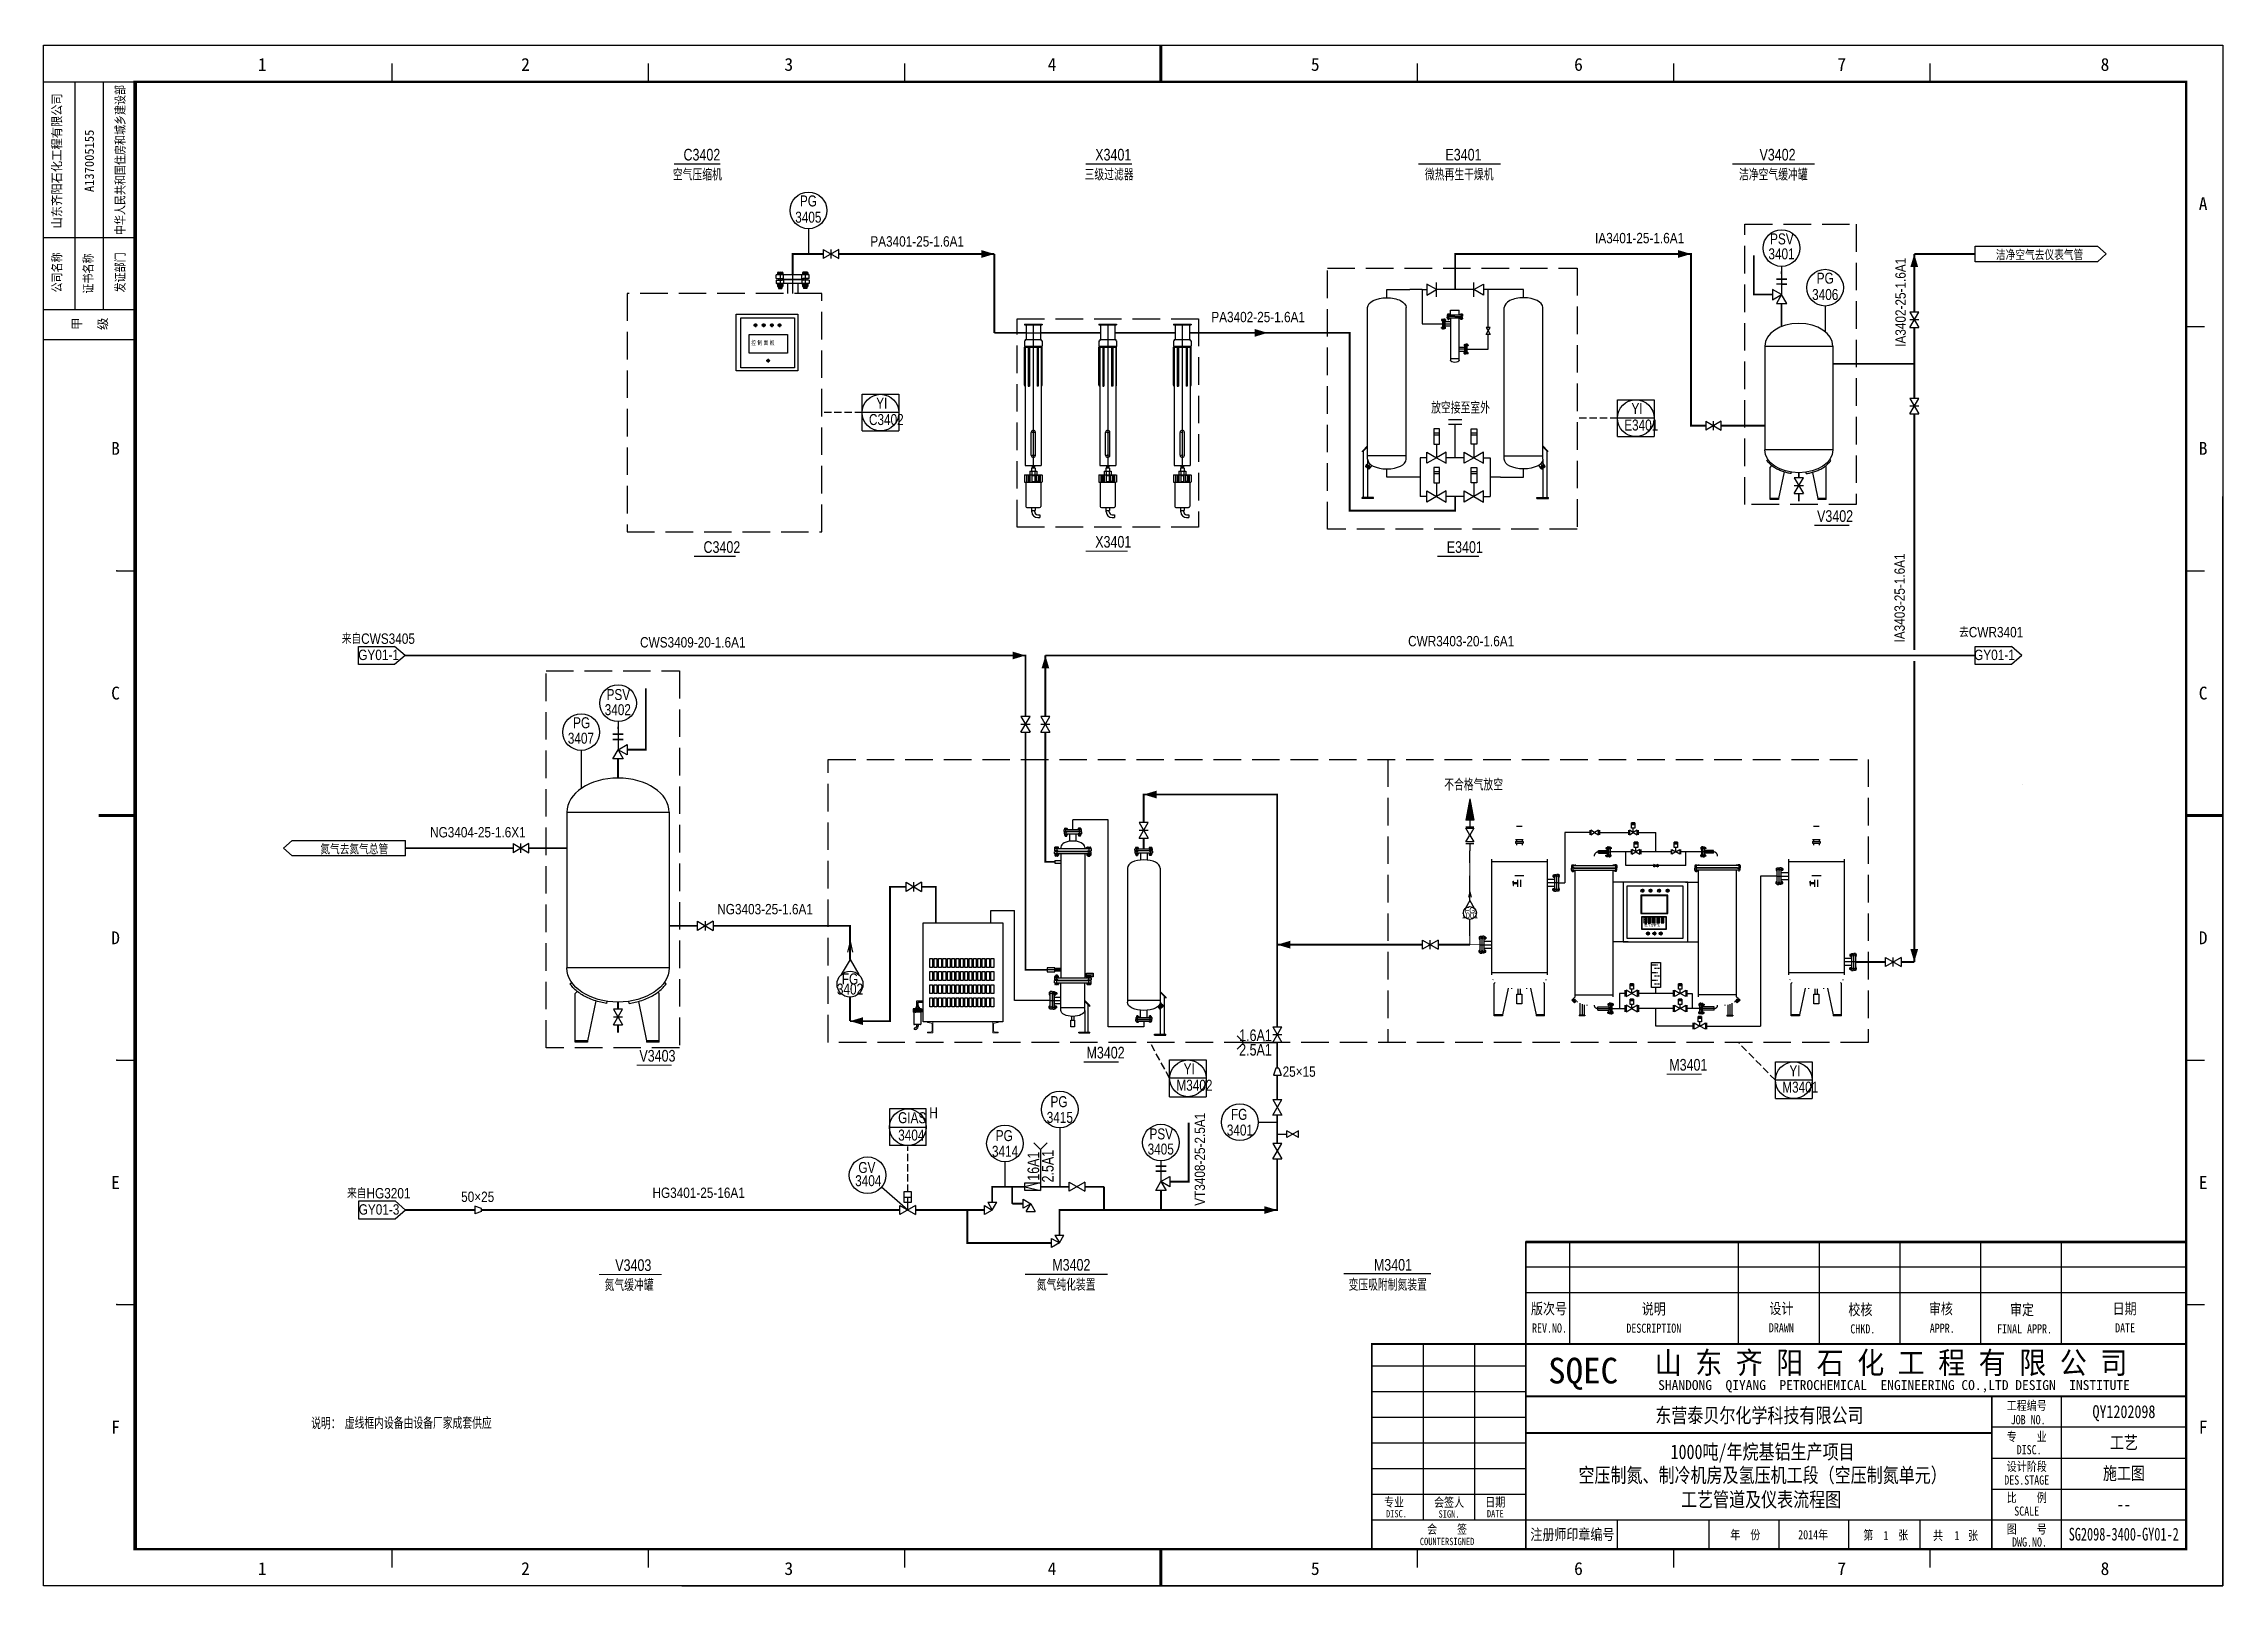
# Model space of a CAD drawing. Header units: millimetres. Extents: x 9671 to 25689, y -17516 to -2951.
# Drawn here: x 24207 to 24802, y -4598 to -4177 of the extents above; entities that cross this region are included whole.
import ezdxf
from ezdxf.enums import TextEntityAlignment as Align

# ---------------------------------------------------------------- set-up
doc = ezdxf.new("R2010")
doc.units = ezdxf.units.MM
for name, pattern in [('CENTER', [50.8, 31.75, -6.35, 6.35, -6.35]), ('DASH', [0.35, 0.25, -0.1]), ('HIDDEN', [0.375, 0.25, -0.125])]:
    doc.linetypes.add(name, pattern=pattern)
for name, color, linetype in [('CONX', 1, 'Continuous'), ('instrument', 3, 'Continuous'), ('LAYER1', 3, 'CENTER'), ('PUB_TEXT', 7, 'Continuous'), ('sb', 2, 'Continuous'), ('信号线', 6, 'DASH'), ('图框', 4, 'Continuous'), ('均压线', 7, 'BALANCE_LINE')]:
    doc.layers.add(name, color=color, linetype=linetype)
for name, color, linetype, lineweight in [('图层底撬', 8, 'Continuous', 15), ('放空气管', 7, 'o_LINE', 30), ('设备', 4, 'Continuous', 30)]:
    doc.layers.add(name, color=color, linetype=linetype, lineweight=lineweight)
doc.styles.add('QSDI', font='SimSun.ttf', dxfattribs={"width": 0.8})
doc.styles.add('SEI', font='vcadtxt1.shx', dxfattribs={"width": 0.8, "bigfont": 'vcadhz.shx'})
doc.styles.add('XUE 100', font='vcadtxt1.shx', dxfattribs={"width": 0.85, "bigfont": 'vcadhz.shx'})
doc.styles.add('标准绘图汉字', font='VCADTXT1', dxfattribs={"width": 0.8, "bigfont": 'VCADHZ'})
doc.linetypes.add('BALANCE_LINE', pattern='A,12.7,-1.54,["||",Standard,S=1.54,R=0,X=-0.635,Y=-0.635],-1.54', length=15.78)
doc.linetypes.add('o_LINE', pattern='A,0.5,-0.2,["o",Standard,S=0.1,R=0,X=-0.1,Y=-0.05],-0.2', length=0.9)

msp = doc.modelspace()

# ---------------------------------------------------------------- texts
at = {"width": 0.8}
for s, height, style, p in [('控 制 面 板', 1.196, '标准绘图汉字', (24400.03, -4259.7)), ('氮气分析仪', 0.757, 'QSDI', (24643.44, -4418.12))]:
    msp.add_text(s, height=height, dxfattribs=dict(at, style=style)).set_placement(p)
at = {"layer": 'PUB_TEXT', "color": 4, "style": 'SEI', "width": 0.8}
for s, p in [('PG', (24415.61, -4220.32)), ('3405', (24415.58, -4224.75)), ('PSV', (24680.93, -4230.67)), ('3401', (24680.84, -4234.74)), ('PSV', (24363.8, -4354.86, -41.05)), ('3402', (24363.65, -4358.99, -41.05)), ('3415', (24484.13, -4470.12)), ('PG', (24483.91, -4465.84)), ('FG', (24533, -4469.3)), ('PG', (24468.98, -4475.09)), ('PSV', (24511.77, -4474.63)), ('3401', (24533.22, -4473.58)), ('3414', (24469.2, -4479.37)), ('3405', (24511.63, -4478.76)), ('3404', (24431.92, -4487.38)), ('GV', (24431.54, -4483.79))]:
    msp.add_text(s, height=3, dxfattribs=at).set_placement(p, align=Align.MIDDLE)
at = {"layer": 'PUB_TEXT', "color": 7, "style": 'SEI', "width": 0.8}
for s, p in [('PG', (24692.75, -4241.37)), ('3406', (24692.75, -4245.82)), ('PG', (24353.78, -4362.56, -41.05)), ('3407', (24353.6, -4366.77, -41.05)), ('3402', (24426.94, -4435.15)), ('FG', (24426.94, -4432.38))]:
    msp.add_text(s, height=3, dxfattribs=at).set_placement(p, align=Align.MIDDLE)
at = {"layer": 'PUB_TEXT', "color": 4, "style": 'SEI', "width": 0.8}
for s, p in [('C3402', (24432.11, -4281.41)), ('YI', (24434.08, -4276.94)), ('YI', (24639.93, -4278.44)), ('E3401', (24637.96, -4282.9)), ('YI', (24517.88, -4458.39)), ('YI', (24683, -4458.91)), ('M3402', (24515.91, -4462.86)), ('M3401', (24681.04, -4463.38)), ('GIAS', (24440.06, -4471.72)), ('H', (24448.57, -4470.36)), ('3404', (24440.08, -4476.45))]:
    msp.add_text(s, height=3, dxfattribs=at).set_placement(p)
at = {"layer": '图框', "color": 7, "style": '标准绘图汉字', "width": 0.8}
for s, height, p in [('空气压缩机', 3.178, (24385.33, -4213)), ('三级过滤器', 3.178, (24497.55, -4213)), ('微热再生干燥机', 3.178, (24593, -4213)), ('洁净空气缓冲罐', 3.178, (24678.6, -4213)), ('1001', 1.589, (24595.9, -4415.08)), ('FG', 1.589, (24595.9, -4413.69)), ('2.5A1', 3.178, (24537.46, -4451.69)), ('1.6A1', 3.178, (24537.46, -4447.75)), ('氮气缓冲罐', 3.178, (24366.73, -4515.69)), ('氮气纯化装置', 3.178, (24485.84, -4515.61)), ('变压吸附制氮装置', 3.178, (24573.5, -4515.61))]:
    msp.add_text(s, height=height, dxfattribs=at).set_placement(p, align=Align.MIDDLE)
msp.add_text('放空接至室外', height=3.178, dxfattribs=at).set_placement((24585.35, -4278.29, 27.37))
for s, p in [('16A1', (24476.91, -4483.42)), ('2.5A1', (24480.84, -4483.42))]:
    msp.add_text(s, height=3.178, rotation=90, dxfattribs=at).set_placement(p, align=Align.MIDDLE)
at = {"layer": '图框', "color": 7, "style": '标准绘图汉字'}
for s, insert, char_height, width, attachment_point in [('C3402', (24381.56, -4206.12), 3.178, 2851.3784, 1), ('X3401', (24493.78, -4206.12), 3.178, 2851.3784, 1), ('E3401', (24589.24, -4206.12), 3.178, 2851.3784, 1), ('V3402', (24674.84, -4206.12), 3.178, 2851.3784, 1), ('V3402', (24690.52, -4304.63), 3.178, 2851.3784, 1), ('C3402', (24387.01, -4313.08), 3.178, 2851.3784, 1), ('X3401', (24493.78, -4311.65), 3.178, 2851.3784, 1), ('E3401', (24589.6, -4313.08), 3.178, 2851.3784, 1), ('不合格气放空', (24604.92, -4377.87, 13.68), 3.178, 627.7918, 3), ('V3403', (24369.54, -4451.75), 3.178, 2851.3784, 1), ('M3402', (24491.4, -4450.88), 3.178, 2851.3784, 1), ('M3401', (24650.24, -4454.2), 3.178, 2851.3784, 1), ('V3403', (24362.96, -4508.81), 3.178, 2851.3784, 1), ('M3402', (24482.07, -4508.73), 3.178, 2851.3784, 1), ('M3401', (24569.73, -4508.73), 3.178, 2851.3784, 1), ('说明：', (24280.08, -4551.96), 3.178, 2851.3784, 1), ('虚线框内设备由设备厂家成套供应', (24289.24, -4551.87), 3.1784, 5218.5908, 1)]:
    msp.add_mtext(s, dxfattribs=dict(at, insert=insert, char_height=char_height, width=width, attachment_point=attachment_point))
at = {"layer": '放空气管', "linetype": 'ByBlock', "ltscale": 200, "style": 'XUE 100', "width": 0.85}
for s, p in [('25×15', (24544.85, -4459.06)), ('50×25', (24320.95, -4493.18))]:
    msp.add_text(s, height=2.825, dxfattribs=at).set_placement(p)
at = {"layer": '放空气管', "linetype": 'ByBlock', "ltscale": 200, "char_height": 2.8252, "width": 2851.3784, "attachment_point": 1, "style": 'XUE 100'}
for s, insert in [('PA3401-25-1.6A1', (24432.48, -4229.94)), ('IA3401-25-1.6A1', (24630.02, -4229.03)), ('PA3402-25-1.6A1', (24525.42, -4250.55)), ('CWR3403-20-1.6A1', (24579.06, -4338.9)), ('CWS3409-20-1.6A1', (24369.72, -4339.22)), ('NG3404-25-1.6X1', (24312.48, -4390.99)), ('NG3403-25-1.6A1', (24390.76, -4411.95)), ('HG3401-25-16A1', (24373.1, -4489.26))]:
    msp.add_mtext(s, dxfattribs=dict(at, insert=insert))
at = {"layer": '放空气管', "linetype": 'ByBlock', "ltscale": 200, "char_height": 2.8252, "width": 2851.3784, "attachment_point": 1, "rotation": 90, "style": 'XUE 100'}
for s, insert in [('IA3402-25-1.6A1', (24711.87, -4260.09)), ('IA3403-25-1.6A1', (24711.62, -4340.68)), ('VT3408-25-2.5A1', (24520.88, -4494.22, 41.05))]:
    msp.add_mtext(s, dxfattribs=dict(at, insert=insert))
at = {"layer": '放空气管', "linetype": 'ByBlock', "ltscale": 200, "style": 'XUE 100', "width": 0.85}
for tag, p in [('洁净空气去仪表气管', (24751.18, -4235.05)), ('来自CWS3405', (24298.38, -4339.64)), ('去CWR3401', (24737.98, -4337.86)), ('GY01-1', (24298.45, -4344.05)), ('GY01-1', (24738.88, -4344.06)), ('氮气去氮气总管', (24291.82, -4397.03)), ('来自HG3201', (24298.5, -4490.8)), ('GY01-3', (24298.57, -4495.22))]:
    msp.add_attdef(tag, text='', height=2.83, dxfattribs=at).set_placement(p, align=Align.MIDDLE_CENTER)

# ---------------------------------------------------------------- blocks, each defined once
blk = doc.blocks.new('2#图框，横')
for p, q in [((7777.69, 0), (7777.69, 420)), ((7777.69, 420), (8371.69, 420)), ((8371.69, 420), (8371.69, 0)), ((7872.57, 415), (7872.57, 410)), ((7942.44, 415), (7942.44, 410)), ((8012.32, 415), (8012.32, 410)), ((8152.07, 415), (8152.07, 410)), ((8221.94, 415), (8221.94, 410)), ((8291.82, 415), (8291.82, 410)), ((8361.69, 343.33), (8366.69, 343.33)), ((8371.69, 0), (8371.69, 297)), ((7797.69, 276.67), (7802.69, 276.67)), ((8361.69, 276.67), (8366.69, 276.67)), ((7797.69, 143.33), (7802.69, 143.33)), ((8361.69, 143.33), (8366.69, 143.33)), ((7797.69, 76.67), (7802.69, 76.67)), ((8361.69, 76.67), (8366.69, 76.67)), ((7872.57, 10), (7872.57, 5)), ((7942.44, 10), (7942.44, 5)), ((8012.32, 10), (8012.32, 5)), ((8152.07, 10), (8152.07, 5)), ((8221.94, 10), (8221.94, 5)), ((8291.82, 10), (8291.82, 5)), ((8371.69, 0), (7777.69, 0)), ((7951.69, 0), (8371.69, 0))]:
    blk.add_line(p, q)
for points, const_width in [([(8082.19, 410), (8082.19, 420)], 0.8), ([(8082.19, 410), (8082.19, 420)], 0.5), ([(7802.69, 210), (7792.69, 210)], 0.8), ([(7792.69, 210), (7802.69, 210)], 0.5), ([(8361.69, 210), (8371.69, 210)], 0.8), ([(8361.69, 210), (8371.69, 210)], 0.5), ([(8082.19, 10), (8082.19, 0)], 0.8), ([(8082.19, 10), (8082.19, 0)], 0.5)]:
    blk.add_lwpolyline(points, dxfattribs=dict(const_width=const_width))
blk.add_lwpolyline([(7802.69, 10, 1, 1, 0), (7802.69, 410, 0.6, 0.6, 0), (8361.69, 410, 0.6, 0.6, 0), (8361.69, 10, 0.6, 0.6, 0)], format="xyseb", close=True)
for p in [(7797.69, 276.67), (7797.69, 210), (7797.69, 143.33), (7797.69, 76.67)]:
    blk.add_point(p)
at = {"style": 'QSDI'}
for s, p in [('1', (7836.11, 412.98)), ('2', (7907.86, 412.98)), ('3', (7979.61, 412.98)), ('4', (8051.36, 412.98)), ('5', (8123.11, 412.98)), ('6', (8194.86, 412.98)), ('7', (8266.61, 412.98)), ('8', (8338.36, 412.98)), ('A', (8365.11, 375.02)), ('B', (7796.11, 308.32)), ('B', (8365.11, 308.32)), ('C', (7796.11, 241.62)), ('C', (8365.11, 241.62)), ('D', (7796.11, 174.92)), ('D', (8365.11, 174.92)), ('E', (7796.11, 108.22)), ('E', (8365.11, 108.22)), ('F', (7796.11, 41.52)), ('F', (8365.11, 41.52)), ('1', (7836.11, 2.98)), ('2', (7907.86, 2.98)), ('3', (7979.61, 2.98)), ('4', (8051.36, 2.98)), ('5', (8123.11, 2.98)), ('6', (8194.86, 2.98)), ('7', (8266.61, 2.98)), ('8', (8338.36, 2.98))]:
    blk.add_text(s, height=3.5, dxfattribs=at).set_placement(p)
blk = doc.blocks.new('1#图框 附件栏')
for p, q in [((1378.65, 584.25), (1403.65, 584.25)), ((1387.17, 584), (1387.17, 522.12)), ((1394.92, 584), (1394.92, 522.12)), ((1403.65, 541.68), (1378.65, 541.68)), ((1403.65, 522.12), (1378.65, 522.12)), ((1378.65, 514), (1403.65, 514))]:
    blk.add_line(p, q)
blk.add_point((1403.65, 522.12))
at = {"style": 'QSDI'}
for tag, width, p in [('中华人民共和国住房和城乡建设部', 0.8, (1399.49, 562.92)), ('山东齐阳石化工程有限公司', 0.9, (1382.24, 562.69)), ('公司名称', 0.8, (1382.24, 532.28)), ('证书名称', 0.8, (1390.78, 531.97)), ('发证部门', 0.8, (1399.49, 532.28))]:
    blk.add_attdef(tag, text='', height=2.5, rotation=90, dxfattribs=dict(at, width=width)).set_placement(p, align=Align.MIDDLE_CENTER)
for tag, p in [('A237005152', (1391.09, 562.69)), ('乙', (1387.68, 518.28)), ('级', (1394.76, 518.28))]:
    blk.add_attdef(tag, text='', height=2.5, rotation=90, dxfattribs=at).set_placement(p, align=Align.MIDDLE_CENTER)
blk = doc.blocks.new('1#图签 分单元')
at = {"linetype": 'Continuous'}
blk.add_line((1975.77, -263.93), (2155.77, -263.93), dxfattribs=at)
for p, q in [((1987.77, -291.93), (1987.77, -264.26)), ((2033.77, -291.93), (2033.77, -264.26)), ((2055.77, -291.93), (2055.77, -264.26)), ((2077.77, -291.93), (2077.77, -264.26)), ((2099.77, -291.93), (2099.77, -264.26)), ((2121.77, -291.73), (2121.77, -264.26)), ((2155.77, -263.93), (2155.77, -347.93)), ((1975.77, -270.93), (2155.77, -270.93)), ((1975.77, -277.93), (2155.77, -277.93)), ((1947.77, -291.99), (1947.77, -339.93)), ((1961.77, -291.99), (1961.77, -339.93)), ((1933.77, -297.93), (1975.77, -297.93)), ((1933.77, -304.93), (1975.77, -304.93)), ((2121.81, -347.93), (2121.81, -306.23)), ((1933.77, -311.93), (1975.77, -311.93)), ((2102.77, -314.6), (2155.77, -314.6)), ((1933.77, -318.93), (1975.77, -318.93)), ((1933.77, -325.93), (1975.77, -325.93)), ((2102.77, -323.1), (2155.85, -323.1)), ((2102.77, -331.53), (2155.77, -331.53)), ((1933.77, -332.93), (1975.77, -332.93)), ((1933.77, -339.93), (2155.77, -339.93)), ((2000.77, -347.93), (2000.77, -339.93)), ((2025.77, -347.93), (2025.77, -339.93)), ((2044.77, -339.93), (2044.77, -347.93)), ((2063.77, -347.93), (2063.77, -339.93)), ((2083.27, -347.93), (2083.27, -339.93)), ((1933.77, -347.93), (2155.77, -347.93))]:
    blk.add_line(p, q)
at = {"linetype": 'Continuous', "const_width": 0.5}
for points in [[(2155.77, -264.26), (1975.77, -264.26), (1975.77, -291.99)], [(1975.77, -291.99), (1933.77, -291.99), (1933.77, -347.93)], [(2155.77, -291.99), (1975.77, -291.99), (1975.77, -347.93)], [(1975.77, -306.23), (2155.77, -306.23)], [(2102.77, -347.93), (2102.77, -306.03)], [(1975.77, -316.23), (2102.77, -316.23)]]:
    blk.add_lwpolyline(points, dxfattribs=at)
at = {"style": 'QSDI', "width": 0.8}
for s, height, p in [('版次号', 3, (1982.07, -283.85)), ('说明', 3, (2010.64, -283.93)), ('设计', 3, (2045.41, -283.81)), ('校核', 3, (2066.96, -284.11)), ('审核', 3, (2088.89, -283.87)), ('审定', 3, (2111.02, -284.11)), ('日期', 3, (2138.99, -283.84)), ('工程编号', 2.5, (2112.29, -310.01)), ('JOB NO.', 2.5, (2112.68, -313.87)), ('专    业', 2.5, (2112.29, -318.47)), ('DISC.', 2.5, (2112.95, -322.05)), ('设计阶段', 2.5, (2112.29, -326.58)), ('DES.STAGE', 2.5, (2112.29, -330.33)), ('比    例', 2.5, (2112.29, -335.09)), ('专业', 2.5, (1939.85, -336.31)), ('会签人', 2.5, (1954.84, -336.38)), ('日期', 2.5, (1967.44, -336.31)), ('SCALE', 2.5, (2112.29, -338.78)), ('会    签', 2.5, (1954.31, -343.71)), ('年  份', 2.5, (2035.59, -345.21)), ('第     张', 2.5, (2073.87, -345.3)), ('共     张', 2.5, (2092.88, -345.43)), ('图    号', 2.5, (2112.29, -343.66)), ('DWG.NO.', 2.5, (2113.05, -347.21))]:
    blk.add_text(s, height=height, dxfattribs=at).set_placement(p, align=Align.CENTER)
at = {"linetype": 'Continuous', "style": 'QSDI', "width": 0.8}
for s, height, p in [('REV.NO.', 2.5, (1982.22, -288.89)), ('DESCRIPTION', 2.5, (2010.64, -288.93)), ('DRAWN', 2.5, (2045.41, -288.81)), ('CHKD.', 2.5, (2067.61, -289.11)), ('APPR.', 2.5, (2089.27, -288.93)), ('FINAL APPR.', 2.5, (2111.7, -289.11)), ('DATE', 2.5, (2139.11, -288.84)), ('DISC.', 2, (1940.51, -339.24)), ('SIGN.', 2, (1954.84, -339.31)), ('DATE', 2, (1967.44, -339.24)), ('COUNTERSIGNED', 2, (1954.31, -346.81))]:
    blk.add_text(s, height=height, dxfattribs=at).set_placement(p, align=Align.CENTER)
at = {"style": 'QSDI'}
blk.add_text('SQEC', height=7, dxfattribs=at).set_placement((1991.38, -299.24), align=Align.MIDDLE_CENTER)
at = {"style": 'QSDI', "width": 0.9}
blk.add_text('山 东 齐 阳 石 化 工 程 有 限 公 司', height=6, dxfattribs=at).set_placement((2010.9, -300.09))
at = {"style": 'QSDI'}
blk.add_text('SHANDONG  QIYANG  PETROCHEMICAL  ENGINEERING CO.,LTD DESIGN  INSTITUTE', height=2.7, dxfattribs=at).set_placement((2011.83, -304.53))
at = {"style": 'QSDI', "width": 0.8}
blk.add_text('注册师印章编号', height=3, dxfattribs=at).set_placement((1988.45, -343.83), align=Align.MIDDLE)
for tag, height, p in [('建设单位名称', 4, (2039.43, -311.43)), ('1', 3.5, (2138.79, -310.42)), ('项目或装置名称', 4, (2040.3, -321.37)), ('2', 3.5, (2138.79, -318.85)), ('单元名称', 4, (2040.3, -327.75)), ('3', 3.5, (2138.79, -327.21)), ('XXX图', 4, (2039.89, -334.37)), ('4', 3.5, (2138.79, -335.63)), ('2011年', 2.5, (2054.08, -343.96)), ('1', 2.5, (2073.9, -344.2)), ('1', 2.5, (2093.27, -344.2)), ('6', 3.5, (2138.79, -343.93))]:
    blk.add_attdef(tag, text='', height=height, dxfattribs=at).set_placement(p, align=Align.MIDDLE_CENTER)

# ---------------------------------------------------------------- hatches: boundary and pattern name
for points in [[(24568.03, -4289.86), (24568.03, -4289.68), (24568.18, -4289.77)], [(24615.76, -4289.86), (24615.76, -4289.68), (24615.62, -4289.77)]]:
    msp.add_hatch(color=0).paths.add_polyline_path(points)
h = msp.add_hatch(color=256)
h.paths.add_polyline_path([(24595.9, -4383.28), (24596.98, -4389.09), (24595.9, -4389.09)])
h.paths.add_polyline_path([(24595.9, -4383.28), (24595.9, -4389.09), (24594.81, -4389.09)])
h = msp.add_hatch(color=0)
h.paths.add_polyline_path([(24505.58, -4443.4), (24505.58, -4443.36), (24507.03, -4443.36), (24507.03, -4443.4)])
h.paths.add_polyline_path([(24508.49, -4443.36), (24508.49, -4443.4), (24507.03, -4443.4), (24507.03, -4443.36)])

# ---------------------------------------------------------------- linework, layer by layer
for p, q in [((24415.79, -4240.49), (24406.83, -4240.49)), ((24406.83, -4241.46), (24406.83, -4240.49)), ((24406.83, -4241.46), (24408.45, -4241.46)), ((24406.83, -4241.89), (24408.45, -4241.89)), ((24406.83, -4241.89), (24406.83, -4242.86)), ((24415.79, -4242.86), (24406.83, -4242.86)), ((24407.07, -4242.98), (24407.07, -4242.86)), ((24407.07, -4242.98), (24408.75, -4242.98)), ((24407.16, -4239.82), (24407.16, -4240.49)), ((24407.16, -4242.98), (24407.16, -4243.66)), ((24407.34, -4239.74), (24408.49, -4239.74)), ((24407.34, -4243.73), (24408.49, -4243.73)), ((24407.45, -4241.46), (24407.45, -4241.89)), ((24407.45, -4243.73), (24407.45, -4244.11)), ((24407.54, -4239.82), (24407.54, -4240.49)), ((24407.54, -4242.98), (24407.54, -4243.66)), ((24408.29, -4239.82), (24408.29, -4240.49)), ((24408.29, -4242.98), (24408.29, -4243.66)), ((24408.38, -4241.46), (24408.38, -4241.89)), ((24408.38, -4243.73), (24408.38, -4244.11)), ((24408.66, -4239.82), (24408.66, -4240.49)), ((24408.66, -4242.98), (24408.66, -4243.66)), ((24408.74, -4241.6), (24413.88, -4241.6)), ((24408.74, -4241.6), (24408.74, -4241.75)), ((24408.74, -4241.75), (24413.88, -4241.75)), ((24408.75, -4242.98), (24408.75, -4242.86)), ((24408.8, -4241.46), (24408.8, -4240.49)), ((24408.8, -4241.89), (24408.8, -4242.86)), ((24409.92, -4242.86), (24409.92, -4245.51)), ((24412.7, -4242.86), (24412.7, -4245.51)), ((24413.82, -4241.46), (24413.82, -4240.49)), ((24413.82, -4241.89), (24413.82, -4242.86)), ((24413.87, -4242.98), (24413.87, -4242.86)), ((24415.55, -4242.98), (24413.87, -4242.98)), ((24413.88, -4241.6), (24413.88, -4241.75)), ((24413.96, -4239.82), (24413.96, -4240.49)), ((24413.96, -4242.98), (24413.96, -4243.66)), ((24415.28, -4239.74), (24414.13, -4239.74)), ((24415.28, -4243.73), (24414.13, -4243.73)), ((24415.79, -4241.46), (24414.17, -4241.46)), ((24415.79, -4241.89), (24414.17, -4241.89)), ((24414.24, -4241.46), (24414.24, -4241.89)), ((24414.24, -4243.73), (24414.24, -4244.11)), ((24414.33, -4239.82), (24414.33, -4240.49)), ((24414.33, -4242.98), (24414.33, -4243.66)), ((24415.08, -4239.82), (24415.08, -4240.49)), ((24415.08, -4242.98), (24415.08, -4243.66)), ((24415.17, -4241.46), (24415.17, -4241.89)), ((24415.17, -4243.73), (24415.17, -4244.11)), ((24415.46, -4239.82), (24415.46, -4240.49)), ((24415.46, -4242.98), (24415.46, -4243.66)), ((24415.55, -4242.98), (24415.55, -4242.86)), ((24415.79, -4241.46), (24415.79, -4240.49)), ((24415.79, -4241.89), (24415.79, -4242.86)), ((24407.45, -4244.11), (24407.48, -4244.15)), ((24407.45, -4244.11), (24408.38, -4244.11)), ((24407.48, -4244.15), (24408.35, -4244.15)), ((24408.38, -4244.11), (24408.35, -4244.15)), ((24414.24, -4244.11), (24414.27, -4244.15)), ((24415.17, -4244.11), (24414.24, -4244.11)), ((24415.14, -4244.15), (24414.27, -4244.15)), ((24415.17, -4244.11), (24415.14, -4244.15)), ((24573.27, -4246.72, 27.37), (24573.27, -4244.5, 27.37)), ((24573.27, -4244.5, 27.37), (24579.56, -4244.5, 27.37)), ((24582.92, -4244.5, 27.37), (24582.92, -4253.86, 27.37)), ((24600.87, -4254.79, 27.37), (24600.87, -4244.5, 27.37)), ((24610.52, -4244.5, 27.37), (24604.24, -4244.5, 27.37)), ((24610.52, -4246.72, 27.37), (24610.52, -4244.5, 27.37)), ((24474.49, -4253.87), (24474.49, -4254.08)), ((24474.49, -4253.87), (24479.31, -4253.87)), ((24474.49, -4254.08), (24479.31, -4254.08)), ((24474.94, -4254.08), (24474.94, -4258.1)), ((24478.86, -4254.08), (24478.86, -4258.1)), ((24479.31, -4253.87), (24479.31, -4254.08)), ((24494.77, -4253.87), (24494.77, -4254.08)), ((24494.77, -4253.87), (24499.59, -4253.87)), ((24494.77, -4254.08), (24499.59, -4254.08)), ((24495.22, -4254.08), (24495.22, -4258.1)), ((24499.14, -4254.08), (24499.14, -4258.1)), ((24499.59, -4253.87), (24499.59, -4254.08)), ((24515.09, -4253.87), (24515.09, -4254.08)), ((24515.09, -4253.87), (24519.91, -4253.87)), ((24515.09, -4254.08), (24519.91, -4254.08)), ((24515.54, -4254.08), (24515.54, -4258.1)), ((24519.46, -4254.08), (24519.46, -4258.1)), ((24519.91, -4253.87), (24519.91, -4254.08)), ((24582.92, -4253.86, 27.37), (24588.49, -4253.86, 27.37)), ((24474.49, -4258.43), (24474.49, -4259.92)), ((24474.49, -4258.43), (24474.72, -4258.43)), ((24474.49, -4259.92), (24474.72, -4260.14)), ((24474.49, -4259.92), (24479.31, -4259.92)), ((24474.72, -4258.1), (24479.08, -4258.1)), ((24474.72, -4258.1), (24474.72, -4258.43)), ((24474.72, -4260.14), (24474.72, -4292.4)), ((24474.72, -4260.14), (24479.08, -4260.14)), ((24479.08, -4258.1), (24479.08, -4258.43)), ((24479.31, -4258.43), (24479.08, -4258.43)), ((24479.31, -4259.92), (24479.08, -4260.14)), ((24479.08, -4260.14), (24479.08, -4292.4)), ((24479.31, -4258.43), (24479.31, -4259.92)), ((24494.77, -4258.43), (24494.77, -4259.92)), ((24494.77, -4258.43), (24495, -4258.43)), ((24494.77, -4259.92), (24495, -4260.14)), ((24494.77, -4259.92), (24499.59, -4259.92)), ((24495, -4258.1), (24499.36, -4258.1)), ((24495, -4258.1), (24495, -4258.43)), ((24495, -4260.14), (24495, -4292.4)), ((24495, -4260.14), (24499.36, -4260.14)), ((24499.36, -4258.1), (24499.36, -4258.43)), ((24499.59, -4258.43), (24499.36, -4258.43)), ((24499.59, -4259.92), (24499.36, -4260.14)), ((24499.36, -4260.14), (24499.36, -4292.4)), ((24499.59, -4258.43), (24499.59, -4259.92)), ((24515.09, -4258.43), (24515.09, -4259.92)), ((24515.09, -4258.43), (24515.32, -4258.43)), ((24515.09, -4259.92), (24515.32, -4260.14)), ((24515.09, -4259.92), (24519.91, -4259.92)), ((24515.32, -4258.1), (24519.69, -4258.1)), ((24515.32, -4258.1), (24515.32, -4258.43)), ((24515.32, -4260.14), (24515.32, -4292.4)), ((24515.32, -4260.14), (24519.69, -4260.14)), ((24519.69, -4258.1), (24519.69, -4258.43)), ((24519.91, -4258.43), (24519.69, -4258.43)), ((24519.91, -4259.92), (24519.69, -4260.14)), ((24519.69, -4260.14), (24519.69, -4292.4)), ((24519.91, -4258.43), (24519.91, -4259.92)), ((24595.15, -4260.71, 27.37), (24600.87, -4260.71, 27.37)), ((24600.87, -4260.71, 27.37), (24600.87, -4256.7, 27.37)), ((24474.72, -4292.4), (24479.08, -4292.4)), ((24495, -4292.4), (24499.36, -4292.4)), ((24515.32, -4292.4), (24519.69, -4292.4)), ((24573.27, -4295.6, 27.37), (24573.27, -4293.37, 27.37)), ((24579.56, -4295.6, 27.37), (24573.27, -4295.6, 27.37)), ((24604.24, -4295.6, 27.37), (24610.52, -4295.6, 27.37)), ((24610.52, -4295.6, 27.37), (24610.52, -4293.37, 27.37)), ((24678.13, -4292.46), (24677.74, -4292.85)), ((24677.74, -4301.7), (24677.74, -4292.85)), ((24681.52, -4294.2), (24680.02, -4301.44)), ((24689.24, -4294.3), (24690.72, -4301.45)), ((24692.76, -4292.62), (24693, -4292.85)), ((24693, -4301.71), (24693, -4292.85)), ((24680.02, -4301.44), (24677.74, -4301.44)), ((24680.02, -4301.7), (24677.74, -4301.7)), ((24680.02, -4301.44), (24680.02, -4301.7)), ((24693, -4301.45), (24690.72, -4301.45)), ((24690.72, -4301.45), (24690.72, -4301.71)), ((24693, -4301.71), (24690.72, -4301.71)), ((24595.9, -4383.28), (24594.81, -4389.09)), ((24595.9, -4383.28), (24596.98, -4389.09)), ((24485.27, -4391.67), (24490.03, -4391.67)), ((24485.27, -4392.16), (24485.27, -4391.67)), ((24485.27, -4392.16), (24486.05, -4392.16)), ((24485.27, -4392.31), (24486.05, -4392.31)), ((24485.27, -4392.31), (24485.27, -4392.8)), ((24485.43, -4391.36), (24485.43, -4391.67)), ((24485.51, -4391.32), (24486.07, -4391.32)), ((24485.57, -4392.31), (24485.57, -4392.16)), ((24485.61, -4391.36), (24485.61, -4391.67)), ((24485.98, -4391.36), (24485.98, -4391.67)), ((24486.02, -4392.31), (24486.02, -4392.16)), ((24486.16, -4391.36), (24486.16, -4391.67)), ((24489.14, -4392.2), (24486.17, -4392.2)), ((24486.17, -4392.26), (24486.17, -4392.2)), ((24489.14, -4392.26), (24486.17, -4392.26)), ((24595.9, -4389.09), (24594.81, -4389.09)), ((24594.82, -4390.93), (24596.98, -4390.93)), ((24595.9, -4393.18), (24594.82, -4391.31)), ((24594.82, -4391.31), (24596.98, -4391.31)), ((24596.98, -4389.09), (24595.9, -4389.09)), ((24595.9, -4389.09), (24595.9, -4390.93)), ((24596.98, -4391.31), (24595.9, -4393.18)), ((24608.62, -4390.73), (24610.14, -4390.73)), ((24628.6, -4392.46), (24621.74, -4392.46)), ((24621.74, -4392.46), (24621.74, -4406.2)), ((24628.6, -4391.84), (24628.6, -4393.08)), ((24629.9, -4392.46), (24628.82, -4391.84)), ((24628.82, -4391.84), (24628.82, -4393.08)), ((24628.82, -4393.08), (24629.9, -4392.46)), ((24631.2, -4391.84), (24631.2, -4393.08)), ((24631.2, -4392.46), (24639.14, -4392.46)), ((24639.14, -4391.84), (24639.14, -4393.08)), ((24639.36, -4391.84), (24639.36, -4393.08)), ((24640.44, -4392.46), (24639.36, -4391.84)), ((24639.36, -4393.08), (24640.44, -4392.46)), ((24640.9, -4389.86), (24639.98, -4389.86)), ((24640.9, -4390.22), (24639.98, -4390.22)), ((24640.9, -4390.38), (24639.98, -4390.38)), ((24640.44, -4392.46), (24640.44, -4391.32)), ((24641.74, -4391.84), (24641.74, -4393.08)), ((24641.74, -4392.46), (24646.6, -4392.46)), ((24646.6, -4397.75), (24646.6, -4392.46)), ((24689.58, -4390.73), (24691.09, -4390.73)), ((24484.4, -4398.24), (24484.4, -4432.12)), ((24485.27, -4392.8), (24490.03, -4392.8)), ((24485.39, -4392.85), (24485.39, -4392.8)), ((24485.39, -4392.85), (24486.2, -4392.85)), ((24485.43, -4392.85), (24485.43, -4393.17)), ((24485.52, -4393.2), (24486.07, -4393.2)), ((24485.57, -4393.44), (24485.57, -4393.2)), ((24485.57, -4393.44), (24485.59, -4393.46)), ((24485.57, -4393.44), (24486.02, -4393.44)), ((24485.59, -4393.46), (24486, -4393.46)), ((24485.61, -4392.85), (24485.61, -4393.17)), ((24485.98, -4392.85), (24485.98, -4393.17)), ((24486.02, -4393.44), (24486, -4393.46)), ((24486.02, -4393.44), (24486.02, -4393.2)), ((24486.16, -4392.85), (24486.16, -4393.17)), ((24486.2, -4392.85), (24486.2, -4392.8)), ((24486.81, -4392.8), (24486.81, -4394.86)), ((24488.5, -4392.8), (24488.5, -4394.86)), ((24489.11, -4392.85), (24489.11, -4392.8)), ((24489.92, -4392.85), (24489.11, -4392.85)), ((24594.82, -4395.43), (24596.98, -4395.43)), ((24595.9, -4395.43), (24595.9, -4397.47)), ((24595.9, -4400.76), (24595.9, -4397.47)), ((24608.37, -4394.41), (24610.39, -4394.41)), ((24608.37, -4394.92), (24610.39, -4394.92)), ((24608.37, -4394.92), (24608.37, -4395.42)), ((24608.37, -4395.42), (24610.39, -4395.42)), ((24608.62, -4394.41), (24608.62, -4394.92)), ((24608.62, -4395.42), (24608.62, -4395.94)), ((24609.04, -4394.41), (24609.72, -4394.41)), ((24610.14, -4394.41), (24610.14, -4394.92)), ((24610.14, -4395.42), (24610.14, -4395.94)), ((24610.39, -4394.92), (24610.39, -4395.42)), ((24630.92, -4398.13), (24630.92, -4397.36)), ((24630.92, -4397.36), (24633.38, -4397.36)), ((24630.92, -4398.13), (24633.38, -4398.13)), ((24632.95, -4396.62), (24632.96, -4396.61)), ((24632.95, -4396.62), (24632.95, -4396.86)), ((24632.95, -4396.86), (24632.96, -4396.87)), ((24632.96, -4396.61), (24632.96, -4396.87)), ((24632.96, -4396.61), (24633.13, -4396.61)), ((24632.96, -4396.87), (24633.13, -4396.87)), ((24633.13, -4396.57), (24633.13, -4396.91)), ((24633.16, -4396.52), (24633.34, -4396.52)), ((24633.16, -4396.63), (24633.34, -4396.63)), ((24633.16, -4396.85), (24633.34, -4396.85)), ((24633.16, -4396.97), (24633.34, -4396.97)), ((24633.16, -4398.52), (24633.34, -4398.52)), ((24633.34, -4396.48), (24633.34, -4397)), ((24633.34, -4396.48), (24633.38, -4396.48)), ((24633.34, -4397), (24633.38, -4397)), ((24633.34, -4399.01), (24633.34, -4398.49)), ((24633.34, -4398.49), (24633.38, -4398.49)), ((24633.38, -4396.39), (24633.38, -4399.1)), ((24633.69, -4396.39), (24633.38, -4396.39)), ((24633.69, -4396.39), (24633.69, -4396.92)), ((24633.69, -4396.61), (24633.84, -4396.61)), ((24633.69, -4396.87), (24633.84, -4396.87)), ((24633.74, -4398.5), (24633.74, -4396.99)), ((24633.79, -4396.99), (24633.74, -4396.99)), ((24633.79, -4398.5), (24633.74, -4398.5)), ((24633.79, -4398.5), (24633.79, -4396.99)), ((24633.84, -4396.39), (24633.84, -4396.92)), ((24633.84, -4396.39), (24634.15, -4396.39)), ((24634.15, -4396.39), (24634.15, -4399.1)), ((24634.33, -4396.52), (24634.15, -4396.52)), ((24634.33, -4396.63), (24634.15, -4396.63)), ((24634.33, -4396.85), (24634.15, -4396.85)), ((24634.33, -4396.97), (24634.15, -4396.97)), ((24639.87, -4397.75), (24634.15, -4397.75)), ((24634.33, -4398.52), (24634.15, -4398.52)), ((24634.36, -4396.57), (24634.36, -4396.91)), ((24638.41, -4401.49), (24638.41, -4397.75)), ((24639.87, -4397.12), (24639.87, -4398.37)), ((24641.16, -4397.75), (24640.08, -4397.12)), ((24640.08, -4397.12), (24640.08, -4398.37)), ((24640.08, -4398.37), (24641.16, -4397.75)), ((24641.63, -4395.14), (24640.7, -4395.14)), ((24641.63, -4395.51), (24640.7, -4395.51)), ((24641.63, -4395.67), (24640.7, -4395.67)), ((24641.16, -4397.75), (24641.16, -4396.6)), ((24642.46, -4397.12), (24642.46, -4398.37)), ((24650.74, -4397.75), (24642.46, -4397.75)), ((24650.74, -4397.12), (24650.74, -4398.37)), ((24652.5, -4395.14), (24651.58, -4395.14)), ((24652.5, -4395.51), (24651.58, -4395.51)), ((24652.5, -4395.67), (24651.58, -4395.67)), ((24652.04, -4397.75), (24652.04, -4396.6)), ((24652.04, -4397.75), (24653.12, -4397.12)), ((24653.12, -4398.37), (24652.04, -4397.75)), ((24653.12, -4397.12), (24653.12, -4398.37)), ((24653.34, -4397.12), (24653.34, -4398.37)), ((24659.05, -4397.75), (24653.34, -4397.75)), ((24654.79, -4401.49), (24654.79, -4397.75)), ((24658.85, -4396.57), (24658.85, -4396.91)), ((24658.87, -4396.52), (24659.05, -4396.52)), ((24658.87, -4396.63), (24659.05, -4396.63)), ((24658.87, -4396.85), (24659.05, -4396.85)), ((24658.87, -4396.97), (24659.05, -4396.97)), ((24658.87, -4398.52), (24659.05, -4398.52)), ((24659.05, -4396.39), (24659.05, -4399.1)), ((24659.36, -4396.39), (24659.05, -4396.39)), ((24659.36, -4396.39), (24659.36, -4396.92)), ((24659.52, -4396.61), (24659.36, -4396.61)), ((24659.52, -4396.87), (24659.36, -4396.87)), ((24659.41, -4398.5), (24659.41, -4396.99)), ((24659.41, -4396.99), (24659.46, -4396.99)), ((24659.41, -4398.5), (24659.46, -4398.5)), ((24659.46, -4398.5), (24659.46, -4396.99)), ((24659.52, -4396.39), (24659.52, -4396.92)), ((24659.52, -4396.39), (24659.82, -4396.39)), ((24659.82, -4396.39), (24659.82, -4399.1)), ((24659.86, -4396.48), (24659.82, -4396.48)), ((24659.86, -4397), (24659.82, -4397)), ((24662.28, -4397.36), (24659.82, -4397.36)), ((24662.28, -4398.13), (24659.82, -4398.13)), ((24659.86, -4398.49), (24659.82, -4398.49)), ((24659.86, -4396.48), (24659.86, -4397)), ((24660.05, -4396.52), (24659.86, -4396.52)), ((24660.05, -4396.63), (24659.86, -4396.63)), ((24660.05, -4396.85), (24659.86, -4396.85)), ((24660.05, -4396.97), (24659.86, -4396.97)), ((24659.86, -4399.01), (24659.86, -4398.49)), ((24660.05, -4398.52), (24659.86, -4398.52)), ((24660.07, -4396.57), (24660.07, -4396.91)), ((24660.24, -4396.61), (24660.07, -4396.61)), ((24660.24, -4396.87), (24660.07, -4396.87)), ((24660.24, -4396.61), (24660.24, -4396.87)), ((24660.25, -4396.62), (24660.24, -4396.61)), ((24660.25, -4396.86), (24660.24, -4396.87)), ((24660.25, -4396.62), (24660.25, -4396.86)), ((24662.28, -4398.13), (24662.28, -4397.36)), ((24689.32, -4394.41), (24691.35, -4394.41)), ((24689.32, -4394.92), (24691.35, -4394.92)), ((24689.32, -4394.92), (24689.32, -4395.42)), ((24689.32, -4395.42), (24691.35, -4395.42)), ((24689.58, -4394.41), (24689.58, -4394.92)), ((24689.58, -4395.42), (24689.58, -4395.94)), ((24689.99, -4394.41), (24690.67, -4394.41)), ((24691.09, -4394.41), (24691.09, -4394.92)), ((24691.09, -4395.42), (24691.09, -4395.94)), ((24691.35, -4394.92), (24691.35, -4395.42)), ((24601.79, -4399.72), (24601.79, -4431.27)), ((24601.79, -4400.35), (24616.96, -4400.35)), ((24616.96, -4399.72), (24616.96, -4431.27)), ((24618.52, -4404.16), (24618.49, -4404.19)), ((24618.49, -4404.19), (24618.49, -4404.54)), ((24618.52, -4404.16), (24618.52, -4404.57)), ((24618.64, -4404.16), (24618.52, -4404.16)), ((24618.64, -4404.13), (24618.64, -4404.6)), ((24618.67, -4404.05), (24618.94, -4404.05)), ((24618.67, -4404.22), (24618.94, -4404.22)), ((24618.94, -4404), (24618.94, -4404.74)), ((24618.94, -4404), (24618.99, -4404)), ((24618.99, -4403.92), (24618.99, -4408.47)), ((24618.99, -4403.92), (24619.44, -4403.92)), ((24619.44, -4403.92), (24619.44, -4404.57)), ((24619.59, -4404.16), (24619.44, -4404.16)), ((24619.59, -4403.92), (24619.59, -4404.57)), ((24620.04, -4403.92), (24619.59, -4403.92)), ((24620.04, -4403.92), (24620.04, -4408.47)), ((24620.3, -4404.05), (24620.04, -4404.05)), ((24620.3, -4404.22), (24620.04, -4404.22)), ((24623.61, -4401.51), (24635.95, -4401.51)), ((24623.61, -4401.51), (24623.61, -4402.07)), ((24624.32, -4402.07), (24623.61, -4402.07)), ((24623.61, -4402.78), (24623.61, -4402.22)), ((24624.32, -4402.22), (24623.61, -4402.22)), ((24623.61, -4402.78), (24635.95, -4402.78)), ((24623.68, -4401.31), (24623.68, -4401.51)), ((24623.68, -4401.31), (24624.24, -4401.31)), ((24623.68, -4402.98), (24623.68, -4402.78)), ((24623.68, -4402.98), (24624.24, -4402.98)), ((24623.8, -4402.07), (24623.8, -4402.22)), ((24623.8, -4402.98), (24623.8, -4403.06)), ((24623.8, -4403.06), (24624.12, -4403.06)), ((24623.82, -4401.31), (24623.82, -4401.51)), ((24623.82, -4402.98), (24623.82, -4402.78)), ((24624.1, -4401.31), (24624.1, -4401.51)), ((24624.1, -4402.98), (24624.1, -4402.78)), ((24624.12, -4402.07), (24624.12, -4402.22)), ((24624.12, -4402.98), (24624.12, -4403.06)), ((24624.24, -4401.31), (24624.24, -4401.51)), ((24624.24, -4402.98), (24624.24, -4402.78)), ((24624.36, -4402.12), (24624.32, -4402.07)), ((24624.36, -4402.17), (24624.32, -4402.22)), ((24624.36, -4402.12), (24635.2, -4402.12)), ((24624.36, -4402.17), (24624.36, -4402.12)), ((24624.36, -4402.17), (24635.2, -4402.17)), ((24624.6, -4401.15), (24624.6, -4401.51)), ((24624.6, -4437.25), (24624.6, -4402.78)), ((24632.95, -4398.63), (24632.96, -4398.62)), ((24632.95, -4398.87), (24632.95, -4398.63)), ((24632.95, -4398.87), (24632.96, -4398.88)), ((24632.96, -4398.88), (24632.96, -4398.62)), ((24632.96, -4398.62), (24633.13, -4398.62)), ((24632.96, -4398.88), (24633.13, -4398.88)), ((24633.13, -4398.92), (24633.13, -4398.58)), ((24633.16, -4398.64), (24633.34, -4398.64)), ((24633.16, -4398.86), (24633.34, -4398.86)), ((24633.16, -4398.97), (24633.34, -4398.97)), ((24633.34, -4399.01), (24633.38, -4399.01)), ((24633.69, -4399.1), (24633.38, -4399.1)), ((24633.69, -4399.1), (24633.69, -4398.57)), ((24633.69, -4398.62), (24633.84, -4398.62)), ((24633.69, -4398.88), (24633.84, -4398.88)), ((24633.84, -4399.1), (24633.84, -4398.57)), ((24633.84, -4399.1), (24634.15, -4399.1)), ((24634.33, -4398.64), (24634.15, -4398.64)), ((24634.33, -4398.86), (24634.15, -4398.86)), ((24634.33, -4398.97), (24634.15, -4398.97)), ((24634.36, -4398.92), (24634.36, -4398.58)), ((24634.96, -4401.15), (24634.96, -4401.51)), ((24634.96, -4437.25), (24634.96, -4402.78)), ((24635.2, -4402.12), (24635.24, -4402.07)), ((24635.2, -4402.17), (24635.2, -4402.12)), ((24635.2, -4402.17), (24635.24, -4402.22)), ((24635.24, -4402.07), (24635.95, -4402.07)), ((24635.24, -4402.07), (24635.44, -4402.07)), ((24635.24, -4402.22), (24635.95, -4402.22)), ((24635.24, -4402.22), (24635.44, -4402.22)), ((24635.32, -4401.31), (24635.32, -4401.51)), ((24635.88, -4401.31), (24635.32, -4401.31)), ((24635.32, -4402.98), (24635.32, -4402.78)), ((24635.88, -4402.98), (24635.32, -4402.98)), ((24635.44, -4402.07), (24635.44, -4402.22)), ((24635.44, -4402.98), (24635.44, -4403.06)), ((24635.76, -4403.06), (24635.44, -4403.06)), ((24635.46, -4401.31), (24635.46, -4401.51)), ((24635.46, -4402.98), (24635.46, -4402.78)), ((24635.74, -4401.31), (24635.74, -4401.51)), ((24635.74, -4402.98), (24635.74, -4402.78)), ((24635.76, -4402.07), (24635.76, -4402.22)), ((24635.76, -4402.98), (24635.76, -4403.06)), ((24635.88, -4401.31), (24635.88, -4401.51)), ((24635.88, -4402.98), (24635.88, -4402.78)), ((24635.95, -4401.51), (24635.95, -4402.07)), ((24635.95, -4402.78), (24635.95, -4402.22)), ((24645.95, -4401.49), (24638.41, -4401.49)), ((24645.95, -4401.18), (24645.95, -4401.8)), ((24646.6, -4401.49), (24646.06, -4401.18)), ((24646.06, -4401.18), (24646.06, -4401.8)), ((24646.06, -4401.8), (24646.6, -4401.49)), ((24647.25, -4401.18), (24647.25, -4401.8)), ((24654.79, -4401.49), (24647.25, -4401.49)), ((24669.59, -4401.51), (24657.25, -4401.51)), ((24657.25, -4401.51), (24657.25, -4402.07)), ((24657.96, -4402.07), (24657.25, -4402.07)), ((24657.96, -4402.22), (24657.25, -4402.22)), ((24657.25, -4402.78), (24657.25, -4402.22)), ((24669.59, -4402.78), (24657.25, -4402.78)), ((24657.32, -4401.31), (24657.88, -4401.31)), ((24657.32, -4401.31), (24657.32, -4401.51)), ((24657.32, -4402.98), (24657.32, -4402.78)), ((24657.32, -4402.98), (24657.88, -4402.98)), ((24657.44, -4402.07), (24657.44, -4402.22)), ((24657.44, -4402.98), (24657.44, -4403.06)), ((24657.44, -4403.06), (24657.76, -4403.06)), ((24657.46, -4401.31), (24657.46, -4401.51)), ((24657.46, -4402.98), (24657.46, -4402.78)), ((24657.74, -4401.31), (24657.74, -4401.51)), ((24657.74, -4402.98), (24657.74, -4402.78)), ((24657.96, -4402.07), (24657.76, -4402.07)), ((24657.76, -4402.07), (24657.76, -4402.22)), ((24657.96, -4402.22), (24657.76, -4402.22)), ((24657.76, -4402.98), (24657.76, -4403.06)), ((24657.88, -4401.31), (24657.88, -4401.51)), ((24657.88, -4402.98), (24657.88, -4402.78)), ((24658, -4402.12), (24657.96, -4402.07)), ((24658, -4402.17), (24657.96, -4402.22)), ((24668.84, -4402.12), (24658, -4402.12)), ((24658, -4402.17), (24658, -4402.12)), ((24668.84, -4402.17), (24658, -4402.17)), ((24658.24, -4401.15), (24658.24, -4401.51)), ((24658.24, -4437.25), (24658.24, -4402.78)), ((24658.85, -4398.92), (24658.85, -4398.58)), ((24658.87, -4398.64), (24659.05, -4398.64)), ((24658.87, -4398.86), (24659.05, -4398.86)), ((24658.87, -4398.97), (24659.05, -4398.97)), ((24659.36, -4399.1), (24659.05, -4399.1)), ((24659.36, -4399.1), (24659.36, -4398.57)), ((24659.52, -4398.62), (24659.36, -4398.62)), ((24659.52, -4398.88), (24659.36, -4398.88)), ((24659.52, -4399.1), (24659.52, -4398.57)), ((24659.52, -4399.1), (24659.82, -4399.1)), ((24659.86, -4399.01), (24659.82, -4399.01)), ((24660.05, -4398.64), (24659.86, -4398.64)), ((24660.05, -4398.86), (24659.86, -4398.86)), ((24660.05, -4398.97), (24659.86, -4398.97)), ((24660.07, -4398.92), (24660.07, -4398.58)), ((24660.24, -4398.62), (24660.07, -4398.62)), ((24660.24, -4398.88), (24660.07, -4398.88)), ((24660.24, -4398.88), (24660.24, -4398.62)), ((24660.25, -4398.63), (24660.24, -4398.62)), ((24660.25, -4398.87), (24660.24, -4398.88)), ((24660.25, -4398.87), (24660.25, -4398.63)), ((24668.6, -4401.15), (24668.6, -4401.51)), ((24668.6, -4437.25), (24668.6, -4402.78)), ((24668.84, -4402.12), (24668.88, -4402.07)), ((24668.84, -4402.17), (24668.84, -4402.12)), ((24668.84, -4402.17), (24668.88, -4402.22)), ((24668.88, -4402.07), (24669.59, -4402.07)), ((24668.88, -4402.22), (24669.59, -4402.22)), ((24668.97, -4401.31), (24668.97, -4401.51)), ((24669.52, -4401.31), (24668.97, -4401.31)), ((24669.08, -4402.07), (24669.08, -4402.22)), ((24669.11, -4401.31), (24669.11, -4401.51)), ((24669.38, -4401.31), (24669.38, -4401.51)), ((24669.4, -4402.07), (24669.4, -4402.22)), ((24669.52, -4401.31), (24669.52, -4401.51)), ((24669.59, -4401.51), (24669.59, -4402.07)), ((24669.59, -4402.78), (24669.59, -4402.22)), ((24675.13, -4404.35), (24675.13, -4445.23)), ((24679.67, -4404.35), (24675.13, -4404.35)), ((24679.38, -4402.28), (24679.38, -4402.75)), ((24679.41, -4402.2), (24679.67, -4402.2)), ((24679.41, -4402.37), (24679.67, -4402.37)), ((24679.41, -4402.66), (24679.67, -4402.66)), ((24679.41, -4402.84), (24679.67, -4402.84)), ((24679.67, -4406.62), (24679.67, -4402.07)), ((24679.67, -4402.07), (24680.12, -4402.07)), ((24680.12, -4402.72), (24680.12, -4402.07)), ((24680.12, -4402.31), (24680.27, -4402.31)), ((24680.12, -4402.74), (24680.12, -4402.72)), ((24680.12, -4402.72), (24680.27, -4402.72)), ((24680.18, -4402.81), (24680.12, -4402.74)), ((24680.18, -4405.89), (24680.18, -4402.81)), ((24680.18, -4402.81), (24680.22, -4402.81)), ((24680.22, -4402.81), (24680.27, -4402.74)), ((24680.22, -4405.89), (24680.22, -4402.81)), ((24680.27, -4402.72), (24680.27, -4402.07)), ((24680.72, -4402.07), (24680.27, -4402.07)), ((24680.27, -4402.74), (24680.27, -4402.72)), ((24680.72, -4406.62), (24680.72, -4402.07)), ((24680.77, -4402.15), (24680.72, -4402.15)), ((24680.77, -4402.89), (24680.72, -4402.89)), ((24680.72, -4403.39), (24682.75, -4403.39)), ((24680.77, -4402.15), (24680.77, -4402.89)), ((24681.04, -4402.2), (24680.77, -4402.2)), ((24681.04, -4402.37), (24680.77, -4402.37)), ((24681.04, -4402.66), (24680.77, -4402.66)), ((24681.04, -4402.84), (24680.77, -4402.84)), ((24681.07, -4402.28), (24681.07, -4402.75)), ((24681.07, -4402.31), (24681.2, -4402.31)), ((24681.07, -4402.72), (24681.2, -4402.72)), ((24681.2, -4402.31), (24681.22, -4402.34)), ((24681.2, -4402.31), (24681.2, -4402.72)), ((24681.22, -4402.69), (24681.2, -4402.72)), ((24681.22, -4402.34), (24681.22, -4402.69)), ((24682.75, -4399.72), (24682.75, -4431.27)), ((24682.75, -4400.35), (24697.92, -4400.35)), ((24697.92, -4399.72), (24697.92, -4431.27)), ((24607.68, -4405.7), (24607.79, -4405.7)), ((24607.68, -4406.32), (24607.68, -4405.7)), ((24607.68, -4406.32), (24607.68, -4406.93)), ((24607.68, -4406.93), (24607.79, -4406.93)), ((24607.79, -4406.93), (24607.79, -4405.7)), ((24608.95, -4406.21), (24607.79, -4406.21)), ((24608.95, -4406.42), (24607.79, -4406.42)), ((24608.95, -4407.29), (24608.95, -4405.34)), ((24609.8, -4407.29), (24609.8, -4405.34)), ((24618.99, -4405.24), (24616.96, -4405.24)), ((24618.99, -4407.16), (24616.96, -4407.16)), ((24618.49, -4404.54), (24618.52, -4404.57)), ((24618.49, -4407.86), (24618.52, -4407.83)), ((24618.49, -4408.21), (24618.49, -4407.86)), ((24618.52, -4408.23), (24618.49, -4408.21)), ((24618.64, -4404.57), (24618.52, -4404.57)), ((24618.52, -4408.23), (24618.52, -4407.83)), ((24618.64, -4407.83), (24618.52, -4407.83)), ((24618.64, -4408.23), (24618.52, -4408.23)), ((24618.64, -4408.27), (24618.64, -4407.8)), ((24618.67, -4404.51), (24618.94, -4404.51)), ((24618.67, -4404.69), (24618.94, -4404.69)), ((24618.67, -4407.71), (24618.94, -4407.71)), ((24618.67, -4407.89), (24618.94, -4407.89)), ((24618.67, -4408.18), (24618.94, -4408.18)), ((24618.67, -4408.35), (24618.94, -4408.35)), ((24618.94, -4404.74), (24618.99, -4404.74)), ((24618.94, -4407.65), (24618.99, -4407.65)), ((24618.94, -4408.4), (24618.94, -4407.65)), ((24618.94, -4408.4), (24618.99, -4408.4)), ((24618.99, -4408.47), (24619.44, -4408.47)), ((24619.44, -4404.57), (24619.44, -4404.59)), ((24619.59, -4404.57), (24619.44, -4404.57)), ((24619.44, -4404.59), (24619.49, -4404.66)), ((24619.49, -4407.74), (24619.44, -4407.8)), ((24619.44, -4407.8), (24619.44, -4407.83)), ((24619.44, -4407.83), (24619.44, -4408.47)), ((24619.59, -4407.83), (24619.44, -4407.83)), ((24619.59, -4408.23), (24619.44, -4408.23)), ((24619.49, -4404.66), (24619.49, -4407.74)), ((24619.53, -4404.66), (24619.49, -4404.66)), ((24619.53, -4407.74), (24619.49, -4407.74)), ((24619.59, -4404.59), (24619.53, -4404.66)), ((24619.53, -4404.66), (24619.53, -4407.74)), ((24619.53, -4407.74), (24619.59, -4407.8)), ((24619.59, -4404.57), (24619.59, -4404.59)), ((24619.59, -4407.8), (24619.59, -4407.83)), ((24619.59, -4407.83), (24619.59, -4408.47)), ((24620.04, -4408.47), (24619.59, -4408.47)), ((24620.3, -4404.51), (24620.04, -4404.51)), ((24620.3, -4404.69), (24620.04, -4404.69)), ((24620.04, -4406.2), (24621.74, -4406.2)), ((24620.3, -4407.71), (24620.04, -4407.71)), ((24620.3, -4407.89), (24620.04, -4407.89)), ((24620.3, -4408.18), (24620.04, -4408.18)), ((24620.3, -4408.35), (24620.04, -4408.35)), ((24639, -4406.01), (24634.96, -4406.01)), ((24654.63, -4406.01), (24658.24, -4406.01)), ((24679.38, -4406.42), (24679.38, -4405.95)), ((24679.41, -4405.86), (24679.67, -4405.86)), ((24679.41, -4406.04), (24679.67, -4406.04)), ((24679.41, -4406.32), (24679.67, -4406.32)), ((24679.41, -4406.5), (24679.67, -4406.5)), ((24679.67, -4406.62), (24680.12, -4406.62)), ((24680.12, -4405.95), (24680.18, -4405.89)), ((24680.12, -4405.98), (24680.12, -4405.95)), ((24680.12, -4406.62), (24680.12, -4405.98)), ((24680.12, -4405.98), (24680.27, -4405.98)), ((24680.12, -4406.38), (24680.27, -4406.38)), ((24680.18, -4405.89), (24680.22, -4405.89)), ((24680.27, -4405.95), (24680.22, -4405.89)), ((24680.27, -4405.98), (24680.27, -4405.95)), ((24680.27, -4406.62), (24680.27, -4405.98)), ((24680.72, -4406.62), (24680.27, -4406.62)), ((24680.72, -4405.31), (24682.75, -4405.31)), ((24680.77, -4405.8), (24680.72, -4405.8)), ((24680.77, -4406.55), (24680.72, -4406.55)), ((24680.77, -4406.55), (24680.77, -4405.8)), ((24681.04, -4405.86), (24680.77, -4405.86)), ((24681.04, -4406.04), (24680.77, -4406.04)), ((24681.04, -4406.32), (24680.77, -4406.32)), ((24681.04, -4406.5), (24680.77, -4406.5)), ((24681.07, -4406.42), (24681.07, -4405.95)), ((24681.07, -4405.98), (24681.2, -4405.98)), ((24681.07, -4406.38), (24681.2, -4406.38)), ((24681.2, -4406.38), (24681.2, -4405.98)), ((24681.22, -4406), (24681.2, -4405.98)), ((24681.2, -4406.38), (24681.22, -4406.36)), ((24681.22, -4406.36), (24681.22, -4406)), ((24688.64, -4405.7), (24688.74, -4405.7)), ((24688.64, -4406.32), (24688.64, -4405.7)), ((24688.64, -4406.32), (24688.64, -4406.93)), ((24688.64, -4406.93), (24688.74, -4406.93)), ((24688.74, -4406.93), (24688.74, -4405.7)), ((24689.91, -4406.21), (24688.74, -4406.21)), ((24689.91, -4406.42), (24688.74, -4406.42)), ((24689.91, -4407.29), (24689.91, -4405.34)), ((24690.76, -4407.29), (24690.76, -4405.34)), ((24643.55, -4416.1), (24643.55, -4416.3)), ((24643.83, -4415.99), (24643.64, -4415.99)), ((24643.92, -4416.1), (24643.92, -4416.3)), ((24644.71, -4416.1), (24644.71, -4416.3)), ((24644.71, -4416.1), (24644.71, -4416.3)), ((24644.99, -4415.99), (24644.8, -4415.99)), ((24644.99, -4415.99), (24644.81, -4415.99)), ((24645.08, -4416.1), (24645.08, -4416.3)), ((24645.09, -4416.1), (24645.09, -4416.3)), ((24645.87, -4416.1), (24645.87, -4416.3)), ((24646.15, -4415.99), (24645.97, -4415.99)), ((24646.25, -4416.1), (24646.25, -4416.3)), ((24647.01, -4416.1), (24647.01, -4416.3)), ((24647.3, -4415.99), (24647.11, -4415.99)), ((24647.39, -4416.1), (24647.39, -4416.3)), ((24648.17, -4416.1), (24648.17, -4416.3)), ((24648.46, -4415.99), (24648.27, -4415.99)), ((24648.55, -4416.1), (24648.55, -4416.3)), ((24598.42, -4420.98), (24598.42, -4421.45)), ((24598.46, -4420.9), (24598.72, -4420.9)), ((24598.46, -4421.07), (24598.72, -4421.07)), ((24598.46, -4421.36), (24598.72, -4421.36)), ((24598.46, -4421.54), (24598.72, -4421.54)), ((24598.72, -4425.33), (24598.72, -4420.77)), ((24598.72, -4420.77), (24599.17, -4420.77)), ((24599.17, -4421.42), (24599.17, -4420.77)), ((24599.17, -4421.01), (24599.32, -4421.01)), ((24599.17, -4421.44), (24599.17, -4421.42)), ((24599.17, -4421.42), (24599.32, -4421.42)), ((24599.22, -4421.51), (24599.17, -4421.44)), ((24599.22, -4424.59), (24599.22, -4421.51)), ((24599.22, -4421.51), (24599.26, -4421.51)), ((24599.26, -4421.51), (24599.32, -4421.44)), ((24599.26, -4424.59), (24599.26, -4421.51)), ((24599.32, -4421.42), (24599.32, -4420.77)), ((24599.77, -4420.77), (24599.32, -4420.77)), ((24599.32, -4421.44), (24599.32, -4421.42)), ((24599.77, -4425.33), (24599.77, -4420.77)), ((24599.82, -4420.85), (24599.77, -4420.85)), ((24599.82, -4421.59), (24599.77, -4421.59)), ((24599.77, -4422.09), (24601.79, -4422.09)), ((24599.82, -4420.85), (24599.82, -4421.59)), ((24600.08, -4420.9), (24599.82, -4420.9)), ((24600.08, -4421.07), (24599.82, -4421.07)), ((24600.08, -4421.36), (24599.82, -4421.36)), ((24600.08, -4421.54), (24599.82, -4421.54)), ((24600.12, -4420.98), (24600.12, -4421.45)), ((24600.12, -4421.01), (24600.24, -4421.01)), ((24600.12, -4421.42), (24600.24, -4421.42)), ((24600.24, -4421.01), (24600.27, -4421.04)), ((24600.24, -4421.01), (24600.24, -4421.42)), ((24600.27, -4421.39), (24600.24, -4421.42)), ((24600.27, -4421.04), (24600.27, -4421.39)), ((24639, -4422.23), (24634.96, -4422.23)), ((24643.55, -4416.52), (24643.55, -4416.72)), ((24643.83, -4416.4), (24643.64, -4416.4)), ((24643.64, -4416.81), (24643.83, -4416.81)), ((24643.92, -4416.52), (24643.92, -4416.72)), ((24644.71, -4416.52), (24644.71, -4416.72)), ((24644.71, -4416.52), (24644.71, -4416.72)), ((24644.99, -4416.4), (24644.8, -4416.4)), ((24644.8, -4416.81), (24644.99, -4416.81)), ((24644.99, -4416.4), (24644.81, -4416.4)), ((24644.81, -4416.81), (24644.99, -4416.81)), ((24645.08, -4416.52), (24645.08, -4416.72)), ((24645.09, -4416.52), (24645.09, -4416.72)), ((24645.87, -4416.52), (24645.87, -4416.72)), ((24646.15, -4416.4), (24645.97, -4416.4)), ((24645.97, -4416.81), (24646.15, -4416.81)), ((24646.25, -4416.52), (24646.25, -4416.72)), ((24647.01, -4416.52), (24647.01, -4416.72)), ((24647.3, -4416.4), (24647.11, -4416.4)), ((24647.11, -4416.81), (24647.3, -4416.81)), ((24647.39, -4416.52), (24647.39, -4416.72)), ((24648.17, -4416.52), (24648.17, -4416.72)), ((24648.46, -4416.4), (24648.27, -4416.4)), ((24648.27, -4416.81), (24648.46, -4416.81)), ((24648.55, -4416.52), (24648.55, -4416.72)), ((24654.63, -4422.23), (24658.24, -4422.23)), ((24598.42, -4425.12), (24598.42, -4424.65)), ((24598.46, -4424.56), (24598.72, -4424.56)), ((24598.46, -4424.74), (24598.72, -4424.74)), ((24598.46, -4425.03), (24598.72, -4425.03)), ((24598.46, -4425.2), (24598.72, -4425.2)), ((24598.72, -4425.33), (24599.17, -4425.33)), ((24599.17, -4424.66), (24599.22, -4424.59)), ((24599.17, -4424.68), (24599.17, -4424.66)), ((24599.17, -4425.33), (24599.17, -4424.68)), ((24599.17, -4424.68), (24599.32, -4424.68)), ((24599.17, -4425.09), (24599.32, -4425.09)), ((24599.22, -4424.59), (24599.26, -4424.59)), ((24599.32, -4424.66), (24599.26, -4424.59)), ((24599.32, -4424.68), (24599.32, -4424.66)), ((24599.32, -4425.33), (24599.32, -4424.68)), ((24599.77, -4425.33), (24599.32, -4425.33)), ((24599.77, -4424.01), (24601.79, -4424.01)), ((24599.82, -4424.5), (24599.77, -4424.5)), ((24599.82, -4425.25), (24599.77, -4425.25)), ((24599.82, -4425.25), (24599.82, -4424.5)), ((24600.08, -4424.56), (24599.82, -4424.56)), ((24600.08, -4424.74), (24599.82, -4424.74)), ((24600.08, -4425.03), (24599.82, -4425.03)), ((24600.08, -4425.2), (24599.82, -4425.2)), ((24600.12, -4425.12), (24600.12, -4424.65)), ((24600.12, -4424.68), (24600.24, -4424.68)), ((24600.12, -4425.09), (24600.24, -4425.09)), ((24600.24, -4425.09), (24600.24, -4424.68)), ((24600.27, -4424.71), (24600.24, -4424.68)), ((24600.24, -4425.09), (24600.27, -4425.06)), ((24600.27, -4425.06), (24600.27, -4424.71)), ((24699.94, -4426.81), (24697.92, -4426.81)), ((24699.47, -4425.74), (24699.45, -4425.76)), ((24699.45, -4425.76), (24699.45, -4426.11)), ((24699.45, -4426.11), (24699.47, -4426.14)), ((24699.47, -4425.74), (24699.47, -4426.14)), ((24699.59, -4425.74), (24699.47, -4425.74)), ((24699.59, -4426.14), (24699.47, -4426.14)), ((24699.59, -4425.7), (24699.59, -4426.17)), ((24699.63, -4425.62), (24699.89, -4425.62)), ((24699.63, -4425.79), (24699.89, -4425.79)), ((24699.63, -4426.08), (24699.89, -4426.08)), ((24699.63, -4426.26), (24699.89, -4426.26)), ((24699.89, -4425.57), (24699.89, -4426.32)), ((24699.89, -4425.57), (24699.94, -4425.57)), ((24699.89, -4426.32), (24699.94, -4426.32)), ((24699.94, -4425.49), (24699.94, -4430.05)), ((24699.94, -4425.49), (24700.39, -4425.49)), ((24700.39, -4425.49), (24700.39, -4426.14)), ((24700.54, -4425.74), (24700.39, -4425.74)), ((24700.39, -4426.14), (24700.39, -4426.17)), ((24700.54, -4426.14), (24700.39, -4426.14)), ((24700.39, -4426.17), (24700.45, -4426.23)), ((24700.45, -4426.23), (24700.45, -4429.31)), ((24700.49, -4426.23), (24700.45, -4426.23)), ((24700.54, -4426.17), (24700.49, -4426.23)), ((24700.49, -4426.23), (24700.49, -4429.31)), ((24700.54, -4425.49), (24700.54, -4426.14)), ((24700.99, -4425.49), (24700.54, -4425.49)), ((24700.54, -4426.14), (24700.54, -4426.17)), ((24700.99, -4425.49), (24700.99, -4430.05)), ((24701.26, -4425.62), (24700.99, -4425.62)), ((24701.26, -4425.79), (24700.99, -4425.79)), ((24701.26, -4426.08), (24700.99, -4426.08)), ((24701.26, -4426.26), (24700.99, -4426.26)), ((24482.67, -4432.12), (24492.63, -4432.12)), ((24482.67, -4433.49), (24492.63, -4433.49)), ((24483.67, -4432.72), (24491.64, -4432.72)), ((24483.67, -4432.78), (24491.64, -4432.78)), ((24601.79, -4430.64), (24616.96, -4430.64)), ((24602.21, -4432.52), (24602.11, -4432.63)), ((24602.8, -4433.36), (24602.55, -4433.61)), ((24602.55, -4442.47), (24602.55, -4433.61)), ((24615.95, -4433.36), (24616.21, -4433.61)), ((24616.21, -4442.47), (24616.21, -4433.61)), ((24616.54, -4432.52), (24616.65, -4432.63)), ((24640.46, -4433.72), (24639.54, -4433.72)), ((24640.46, -4434.08), (24639.54, -4434.08)), ((24653.66, -4433.72), (24652.74, -4433.72)), ((24653.66, -4434.08), (24652.74, -4434.08)), ((24682.75, -4430.64), (24697.92, -4430.64)), ((24683.17, -4432.52), (24683.06, -4432.63)), ((24683.76, -4433.36), (24683.51, -4433.61)), ((24683.51, -4442.47), (24683.51, -4433.61)), ((24696.91, -4433.36), (24697.16, -4433.61)), ((24697.16, -4442.47), (24697.16, -4433.61)), ((24697.5, -4432.52), (24697.61, -4432.63)), ((24699.94, -4428.73), (24697.92, -4428.73)), ((24699.45, -4429.43), (24699.47, -4429.4)), ((24699.45, -4429.78), (24699.45, -4429.43)), ((24699.47, -4429.81), (24699.45, -4429.78)), ((24699.47, -4429.81), (24699.47, -4429.4)), ((24699.59, -4429.4), (24699.47, -4429.4)), ((24699.59, -4429.81), (24699.47, -4429.81)), ((24699.59, -4429.84), (24699.59, -4429.37)), ((24699.63, -4429.28), (24699.89, -4429.28)), ((24699.63, -4429.46), (24699.89, -4429.46)), ((24699.63, -4429.75), (24699.89, -4429.75)), ((24699.63, -4429.92), (24699.89, -4429.92)), ((24699.89, -4429.23), (24699.94, -4429.23)), ((24699.89, -4429.97), (24699.89, -4429.23)), ((24699.89, -4429.97), (24699.94, -4429.97)), ((24699.94, -4430.05), (24700.39, -4430.05)), ((24700.45, -4429.31), (24700.39, -4429.38)), ((24700.39, -4429.38), (24700.39, -4429.4)), ((24700.39, -4429.4), (24700.39, -4430.05)), ((24700.54, -4429.4), (24700.39, -4429.4)), ((24700.54, -4429.81), (24700.39, -4429.81)), ((24700.49, -4429.31), (24700.45, -4429.31)), ((24700.49, -4429.31), (24700.54, -4429.38)), ((24700.54, -4429.38), (24700.54, -4429.4)), ((24700.54, -4429.4), (24700.54, -4430.05)), ((24700.99, -4430.05), (24700.54, -4430.05)), ((24701.26, -4429.28), (24700.99, -4429.28)), ((24701.26, -4429.46), (24700.99, -4429.46)), ((24701.26, -4429.75), (24700.99, -4429.75)), ((24701.26, -4429.92), (24700.99, -4429.92)), ((24352.58, -4435.78, -41.05), (24352, -4436.36, -41.05)), ((24352, -4449.64, -41.05), (24352, -4436.36, -41.05)), ((24357.67, -4438.39, -41.05), (24355.41, -4449.26, -41.05)), ((24369.25, -4438.55, -41.05), (24371.47, -4449.27, -41.05)), ((24374.53, -4436.02, -41.05), (24374.89, -4436.37, -41.05)), ((24374.89, -4449.65, -41.05), (24374.89, -4436.37, -41.05)), ((24445.13, -4438.38), (24446.84, -4438.38)), ((24445.13, -4439.67), (24445.13, -4438.38)), ((24445.49, -4438.74), (24446.84, -4438.74)), ((24445.49, -4439.67), (24445.49, -4438.74)), ((24606.34, -4434.9), (24604.83, -4442.21)), ((24607.35, -4435.08), (24607.35, -4434.93)), ((24609.04, -4436.58), (24609.04, -4435.06)), ((24609.04, -4436.58), (24609.72, -4436.58)), ((24609.72, -4436.58), (24609.72, -4435.06)), ((24611.4, -4435.08), (24611.4, -4434.93)), ((24612.41, -4434.9), (24613.93, -4442.21)), ((24624.01, -4437.79), (24623.65, -4438.14)), ((24624.43, -4438.92), (24623.65, -4438.14)), ((24624.22, -4438), (24623.86, -4438.35)), ((24624.79, -4438.57), (24624.01, -4437.79)), ((24624.14, -4437.79), (24624.08, -4437.86)), ((24624.6, -4437.26), (24624.1, -4437.76)), ((24624.81, -4438.47), (24624.1, -4437.76)), ((24624.57, -4438.35), (24624.22, -4438.71)), ((24624.79, -4438.57), (24624.43, -4438.92)), ((24624.6, -4436.74), (24634.96, -4436.74)), ((24624.78, -4438.43), (24624.71, -4438.49)), ((24624.98, -4438.3), (24624.81, -4438.47)), ((24625.16, -4438.5), (24625.16, -4438.7)), ((24625.89, -4439.03), (24625.89, -4442.27)), ((24627.04, -4439.42), (24627.04, -4442.27)), ((24627.77, -4439.47), (24627.77, -4439.6)), ((24630.74, -4440.93), (24630.74, -4440.02)), ((24630.74, -4440.02), (24633.89, -4440.02)), ((24633.49, -4439.22), (24633.48, -4439.23)), ((24633.48, -4439.23), (24633.48, -4439.51)), ((24633.49, -4439.52), (24633.48, -4439.51)), ((24633.49, -4439.22), (24633.49, -4439.52)), ((24633.61, -4439.22), (24633.49, -4439.22)), ((24633.61, -4439.52), (24633.49, -4439.52)), ((24633.61, -4439.19), (24633.61, -4439.56)), ((24633.85, -4439.13), (24633.63, -4439.13)), ((24633.85, -4439.25), (24633.63, -4439.25)), ((24633.85, -4439.49), (24633.63, -4439.49)), ((24633.85, -4439.62), (24633.63, -4439.62)), ((24633.85, -4439.1), (24633.85, -4439.64)), ((24633.85, -4439.1), (24633.89, -4439.1)), ((24633.85, -4439.64), (24633.89, -4439.64)), ((24633.89, -4441.93), (24633.89, -4439.02)), ((24634.21, -4439.02), (24633.89, -4439.02)), ((24634.21, -4439.02), (24634.21, -4439.55)), ((24634.35, -4439.22), (24634.21, -4439.22)), ((24634.35, -4439.52), (24634.21, -4439.52)), ((24634.26, -4439.64), (24634.26, -4441.31)), ((24634.3, -4439.64), (24634.26, -4439.64)), ((24634.26, -4440.93), (24634.26, -4440.02)), ((24634.3, -4439.64), (24634.3, -4441.31)), ((24634.35, -4439.02), (24634.35, -4439.55)), ((24634.35, -4439.02), (24634.66, -4439.02)), ((24634.66, -4441.93), (24634.66, -4439.02)), ((24634.88, -4439.13), (24634.66, -4439.13)), ((24634.88, -4439.25), (24634.66, -4439.25)), ((24634.88, -4439.49), (24634.66, -4439.49)), ((24634.88, -4439.62), (24634.66, -4439.62)), ((24634.91, -4439.18), (24634.91, -4439.56)), ((24636.69, -4436.32), (24636.69, -4440.48)), ((24638.15, -4436.32), (24636.69, -4436.32)), ((24638.15, -4435.43), (24638.15, -4437.21)), ((24638.15, -4439.58), (24638.15, -4441.37)), ((24638.46, -4435.43), (24638.46, -4437.21)), ((24640, -4436.32), (24638.46, -4435.43)), ((24638.46, -4437.21), (24640, -4436.32)), ((24638.46, -4439.58), (24638.46, -4441.37)), ((24640, -4440.48), (24638.46, -4439.58)), ((24640.46, -4434.24), (24639.54, -4434.24)), ((24640.46, -4437.87), (24639.54, -4437.87)), ((24640.46, -4438.24), (24639.54, -4438.24)), ((24640.46, -4438.4), (24639.54, -4438.4)), ((24640, -4436.32), (24640, -4435.18)), ((24640, -4440.48), (24640, -4439.33)), ((24641.86, -4435.43), (24641.86, -4437.21)), ((24651.34, -4436.32), (24641.86, -4436.32)), ((24641.86, -4439.58), (24641.86, -4441.37)), ((24646.6, -4436.32), (24646.6, -4434.68)), ((24651.34, -4435.43), (24651.34, -4437.21)), ((24651.34, -4439.58), (24651.34, -4441.37)), ((24653.66, -4434.24), (24652.74, -4434.24)), ((24653.66, -4437.87), (24652.74, -4437.87)), ((24653.66, -4438.24), (24652.74, -4438.24)), ((24653.66, -4438.4), (24652.74, -4438.4)), ((24653.2, -4436.32), (24653.2, -4435.18)), ((24653.2, -4436.32), (24654.74, -4435.43)), ((24654.74, -4437.21), (24653.2, -4436.32)), ((24653.2, -4440.48), (24653.2, -4439.33)), ((24653.2, -4440.48), (24654.74, -4439.58)), ((24654.74, -4435.43), (24654.74, -4437.21)), ((24654.74, -4439.58), (24654.74, -4441.37)), ((24655.06, -4435.43), (24655.06, -4437.21)), ((24655.06, -4436.32), (24656.52, -4436.32)), ((24655.06, -4439.58), (24655.06, -4441.37)), ((24656.52, -4436.32), (24656.52, -4440.48)), ((24668.6, -4436.74), (24658.24, -4436.74)), ((24658.3, -4439.18), (24658.3, -4439.56)), ((24658.32, -4439.13), (24658.54, -4439.13)), ((24658.32, -4439.25), (24658.54, -4439.25)), ((24658.32, -4439.49), (24658.54, -4439.49)), ((24658.32, -4439.62), (24658.54, -4439.62)), ((24658.54, -4441.93), (24658.54, -4439.02)), ((24658.85, -4439.02), (24658.54, -4439.02)), ((24658.85, -4439.02), (24658.85, -4439.55)), ((24658.85, -4439.22), (24658.99, -4439.22)), ((24658.85, -4439.52), (24658.99, -4439.52)), ((24658.9, -4439.64), (24658.9, -4441.31)), ((24658.9, -4439.64), (24658.95, -4439.64)), ((24658.95, -4439.64), (24658.95, -4441.31)), ((24658.95, -4440.93), (24658.95, -4440.02)), ((24658.99, -4439.02), (24658.99, -4439.55)), ((24658.99, -4439.02), (24659.31, -4439.02)), ((24659.31, -4441.93), (24659.31, -4439.02)), ((24659.35, -4439.1), (24659.31, -4439.1)), ((24659.35, -4439.64), (24659.31, -4439.64)), ((24662.46, -4440.02), (24659.31, -4440.02)), ((24659.35, -4439.1), (24659.35, -4439.64)), ((24659.35, -4439.13), (24659.57, -4439.13)), ((24659.35, -4439.25), (24659.57, -4439.25)), ((24659.35, -4439.49), (24659.57, -4439.49)), ((24659.35, -4439.62), (24659.57, -4439.62)), ((24659.59, -4439.19), (24659.59, -4439.56)), ((24659.59, -4439.22), (24659.71, -4439.22)), ((24659.59, -4439.52), (24659.71, -4439.52)), ((24659.71, -4439.22), (24659.73, -4439.23)), ((24659.71, -4439.22), (24659.71, -4439.52)), ((24659.71, -4439.52), (24659.73, -4439.51)), ((24659.73, -4439.23), (24659.73, -4439.51)), ((24662.46, -4440.93), (24662.46, -4440.02)), ((24665.43, -4439.47), (24665.43, -4439.6)), ((24666.16, -4439.42), (24666.16, -4442.27)), ((24667.31, -4439.03), (24667.31, -4442.27)), ((24668.04, -4438.5), (24668.04, -4438.7)), ((24668.23, -4438.3), (24668.39, -4438.47)), ((24668.39, -4438.47), (24669.1, -4437.76)), ((24668.42, -4438.57), (24669.2, -4437.79)), ((24668.42, -4438.43), (24668.49, -4438.49)), ((24668.42, -4438.57), (24668.77, -4438.92)), ((24668.6, -4437.26), (24669.1, -4437.76)), ((24668.63, -4438.35), (24668.98, -4438.71)), ((24668.77, -4438.92), (24669.55, -4438.14)), ((24668.98, -4438), (24669.34, -4438.35)), ((24669.06, -4437.79), (24669.13, -4437.86)), ((24669.2, -4437.79), (24669.55, -4438.14)), ((24687.3, -4434.9), (24685.78, -4442.21)), ((24688.31, -4435.08), (24688.31, -4434.93)), ((24689.99, -4436.58), (24689.99, -4435.06)), ((24689.99, -4436.58), (24690.67, -4436.58)), ((24690.67, -4436.58), (24690.67, -4435.06)), ((24692.36, -4435.08), (24692.36, -4434.93)), ((24693.37, -4434.9), (24694.89, -4442.21)), ((24484.4, -4440.21), (24490.91, -4440.21)), ((24487.33, -4442.58), (24487.33, -4443.19)), ((24487.33, -4443.19), (24487.33, -4443.64)), ((24487.65, -4440.21), (24490.91, -4440.21)), ((24487.95, -4443.19), (24487.95, -4443.64)), ((24487.97, -4442.58), (24487.97, -4443.19)), ((24604.83, -4442.21), (24602.55, -4442.21)), ((24604.83, -4442.47), (24602.55, -4442.47)), ((24604.83, -4442.21), (24604.83, -4442.47)), ((24616.21, -4442.21), (24613.93, -4442.21)), ((24613.93, -4442.21), (24613.93, -4442.47)), ((24616.21, -4442.47), (24613.93, -4442.47)), ((24627.27, -4442.27), (24625.67, -4442.27)), ((24627.27, -4442.47), (24625.67, -4442.47)), ((24627.27, -4442.27), (24627.27, -4442.47)), ((24630.74, -4440.93), (24633.89, -4440.93)), ((24633.49, -4441.43), (24633.48, -4441.44)), ((24633.48, -4441.72), (24633.48, -4441.44)), ((24633.49, -4441.73), (24633.48, -4441.72)), ((24633.61, -4441.43), (24633.49, -4441.43)), ((24633.49, -4441.73), (24633.49, -4441.43)), ((24633.61, -4441.73), (24633.49, -4441.73)), ((24633.61, -4441.77), (24633.61, -4441.39)), ((24633.85, -4441.34), (24633.63, -4441.34)), ((24633.85, -4441.46), (24633.63, -4441.46)), ((24633.85, -4441.7), (24633.63, -4441.7)), ((24633.85, -4441.82), (24633.63, -4441.82)), ((24633.85, -4441.85), (24633.85, -4441.31)), ((24633.85, -4441.31), (24633.89, -4441.31)), ((24633.85, -4441.85), (24633.89, -4441.85)), ((24634.21, -4441.93), (24633.89, -4441.93)), ((24634.21, -4441.93), (24634.21, -4441.41)), ((24634.35, -4441.43), (24634.21, -4441.43)), ((24634.35, -4441.73), (24634.21, -4441.73)), ((24634.3, -4441.31), (24634.26, -4441.31)), ((24634.35, -4441.93), (24634.35, -4441.41)), ((24634.35, -4441.93), (24634.66, -4441.93)), ((24634.66, -4440.48), (24638.15, -4440.48)), ((24634.88, -4441.34), (24634.66, -4441.34)), ((24634.88, -4441.46), (24634.66, -4441.46)), ((24634.88, -4441.7), (24634.66, -4441.7)), ((24634.88, -4441.82), (24634.66, -4441.82)), ((24634.91, -4441.77), (24634.91, -4441.39)), ((24638.46, -4441.37), (24640, -4440.48)), ((24651.34, -4440.48), (24641.86, -4440.48)), ((24646.6, -4445.23), (24646.6, -4440.48)), ((24656.69, -4445.23), (24646.6, -4445.23)), ((24654.74, -4441.37), (24653.2, -4440.48)), ((24658.54, -4440.48), (24655.06, -4440.48)), ((24656.69, -4444.34), (24656.69, -4446.12)), ((24659.01, -4442.63), (24658.09, -4442.63)), ((24659.01, -4442.99), (24658.09, -4442.99)), ((24659.01, -4443.15), (24658.09, -4443.15)), ((24658.3, -4441.77), (24658.3, -4441.39)), ((24658.32, -4441.34), (24658.54, -4441.34)), ((24658.32, -4441.46), (24658.54, -4441.46)), ((24658.32, -4441.7), (24658.54, -4441.7)), ((24658.32, -4441.82), (24658.54, -4441.82)), ((24658.85, -4441.93), (24658.54, -4441.93)), ((24658.55, -4445.23), (24658.55, -4444.09)), ((24658.55, -4445.23), (24660.1, -4444.34)), ((24660.1, -4446.12), (24658.55, -4445.23)), ((24658.85, -4441.93), (24658.85, -4441.41)), ((24658.85, -4441.43), (24658.99, -4441.43)), ((24658.85, -4441.73), (24658.99, -4441.73)), ((24658.9, -4441.31), (24658.95, -4441.31)), ((24658.99, -4441.93), (24658.99, -4441.41)), ((24658.99, -4441.93), (24659.31, -4441.93)), ((24662.46, -4440.93), (24659.31, -4440.93)), ((24659.35, -4441.31), (24659.31, -4441.31)), ((24659.35, -4441.85), (24659.31, -4441.85)), ((24659.35, -4441.85), (24659.35, -4441.31)), ((24659.35, -4441.34), (24659.57, -4441.34)), ((24659.35, -4441.46), (24659.57, -4441.46)), ((24659.35, -4441.7), (24659.57, -4441.7)), ((24659.35, -4441.82), (24659.57, -4441.82)), ((24659.59, -4441.77), (24659.59, -4441.39)), ((24659.59, -4441.43), (24659.71, -4441.43)), ((24659.59, -4441.73), (24659.71, -4441.73)), ((24659.71, -4441.73), (24659.71, -4441.43)), ((24659.71, -4441.43), (24659.73, -4441.44)), ((24659.71, -4441.73), (24659.73, -4441.72)), ((24659.73, -4441.72), (24659.73, -4441.44)), ((24660.1, -4444.34), (24660.1, -4446.12)), ((24660.41, -4444.34), (24660.41, -4446.12)), ((24660.41, -4445.23), (24675.13, -4445.23)), ((24665.93, -4442.27), (24667.54, -4442.27)), ((24665.93, -4442.27), (24665.93, -4442.47)), ((24665.93, -4442.47), (24667.54, -4442.47)), ((24685.78, -4442.21), (24683.51, -4442.21)), ((24685.78, -4442.47), (24683.51, -4442.47)), ((24685.78, -4442.21), (24685.78, -4442.47)), ((24697.16, -4442.21), (24694.89, -4442.21)), ((24694.89, -4442.21), (24694.89, -4442.47)), ((24697.16, -4442.47), (24694.89, -4442.47)), ((24355.41, -4449.26, -41.05), (24352, -4449.26, -41.05)), ((24355.41, -4449.64, -41.05), (24352, -4449.64, -41.05)), ((24355.41, -4449.26, -41.05), (24355.41, -4449.64, -41.05)), ((24374.89, -4449.27, -41.05), (24371.47, -4449.27, -41.05)), ((24371.47, -4449.27, -41.05), (24371.47, -4449.65, -41.05)), ((24374.89, -4449.65, -41.05), (24371.47, -4449.65, -41.05))]:
    msp.add_line(p, q)
at = {"color": 1}
for p, q in [((24407.48, -4243.73), (24407.48, -4244.15)), ((24408.35, -4243.73), (24408.35, -4244.15)), ((24414.27, -4243.73), (24414.27, -4244.15)), ((24415.14, -4243.73), (24415.14, -4244.15)), ((24400.68, -4254.22), (24401.67, -4254.22)), ((24401.16, -4253.72), (24401.16, -4254.72)), ((24402.91, -4254.22), (24403.91, -4254.22)), ((24403.4, -4253.72), (24403.4, -4254.72)), ((24405.15, -4254.22), (24406.14, -4254.22)), ((24405.64, -4253.72), (24405.64, -4254.72)), ((24407.24, -4254.22), (24408.23, -4254.22)), ((24407.73, -4253.72), (24407.73, -4254.72)), ((24404.13, -4263.86), (24405.13, -4263.86)), ((24404.62, -4263.36), (24404.62, -4264.36)), ((24485.59, -4393.46), (24485.59, -4393.2)), ((24486, -4393.46), (24486, -4393.2)), ((24632.95, -4396.62), (24633.13, -4396.62)), ((24632.95, -4396.86), (24633.13, -4396.86)), ((24660.25, -4396.62), (24660.07, -4396.62)), ((24660.25, -4396.86), (24660.07, -4396.86)), ((24632.95, -4398.63), (24633.13, -4398.63)), ((24632.95, -4398.87), (24633.13, -4398.87)), ((24660.25, -4398.63), (24660.07, -4398.63)), ((24660.25, -4398.87), (24660.07, -4398.87)), ((24643.45, -4408.32), (24642.41, -4408.32)), ((24642.94, -4407.8), (24642.94, -4408.85)), ((24645.63, -4408.32), (24644.6, -4408.32)), ((24645.12, -4407.8), (24645.12, -4408.85)), ((24647.97, -4408.32), (24646.94, -4408.32)), ((24647.46, -4407.8), (24647.46, -4408.85)), ((24650.31, -4408.32), (24649.27, -4408.32)), ((24649.8, -4407.8), (24649.8, -4408.85)), ((24644.95, -4420), (24643.91, -4420)), ((24644.44, -4419.48), (24644.44, -4420.52)), ((24646.7, -4420), (24645.66, -4420)), ((24646.7, -4420), (24645.66, -4420)), ((24646.19, -4419.48), (24646.19, -4420.52)), ((24646.19, -4419.48), (24646.19, -4420.52)), ((24648.45, -4420), (24647.41, -4420)), ((24647.94, -4419.48), (24647.94, -4420.52)), ((24633.61, -4439.23), (24633.48, -4439.23)), ((24633.61, -4439.51), (24633.48, -4439.51)), ((24659.59, -4439.23), (24659.73, -4439.23)), ((24659.59, -4439.51), (24659.73, -4439.51)), ((24633.61, -4441.44), (24633.48, -4441.44)), ((24633.61, -4441.72), (24633.48, -4441.72)), ((24659.59, -4441.44), (24659.73, -4441.44)), ((24659.59, -4441.72), (24659.73, -4441.72))]:
    msp.add_line(p, q, dxfattribs=at)
at = {"color": 0}
for p, q in [((24586.81, -4246.42, 27.37), (24586.81, -4242.58, 27.37)), ((24596.99, -4246.42, 27.37), (24596.99, -4242.58, 27.37)), ((24568.03, -4290.75, 27.37), (24568.03, -4249.34, 27.37)), ((24578.51, -4290.75, 27.37), (24578.51, -4249.34, 27.37)), ((24582.92, -4244.5, 27.37), (24579.56, -4244.5, 27.37)), ((24582.92, -4244.5, 27.37), (24584.17, -4244.5, 27.37)), ((24596.99, -4244.5, 27.37), (24586.81, -4244.5, 27.37)), ((24600.88, -4244.5, 27.37), (24599.63, -4244.5, 27.37)), ((24604.24, -4244.5, 27.37), (24600.88, -4244.5, 27.37)), ((24605.28, -4290.75, 27.37), (24605.28, -4249.34, 27.37)), ((24615.76, -4290.75, 27.37), (24615.76, -4249.34, 27.37)), ((24588.22, -4252.67, 27.37), (24588.2, -4252.68, 27.37)), ((24588.2, -4252.68, 27.37), (24588.2, -4252.89, 27.37)), ((24588.2, -4252.89, 27.37), (24588.22, -4252.9, 27.37)), ((24588.2, -4254.82, 27.37), (24588.22, -4254.81, 27.37)), ((24588.2, -4255.03, 27.37), (24588.2, -4254.82, 27.37)), ((24588.22, -4255.04, 27.37), (24588.2, -4255.03, 27.37)), ((24588.29, -4252.67, 27.37), (24588.22, -4252.67, 27.37)), ((24588.22, -4252.67, 27.37), (24588.22, -4252.9, 27.37)), ((24588.29, -4252.9, 27.37), (24588.22, -4252.9, 27.37)), ((24588.29, -4254.81, 27.37), (24588.22, -4254.81, 27.37)), ((24588.22, -4255.04, 27.37), (24588.22, -4254.81, 27.37)), ((24588.29, -4255.04, 27.37), (24588.22, -4255.04, 27.37)), ((24588.29, -4252.65, 27.37), (24588.29, -4252.92, 27.37)), ((24588.29, -4255.06, 27.37), (24588.29, -4254.79, 27.37)), ((24588.31, -4252.6, 27.37), (24588.46, -4252.6, 27.37)), ((24588.31, -4252.7, 27.37), (24588.46, -4252.7, 27.37)), ((24588.31, -4252.87, 27.37), (24588.46, -4252.87, 27.37)), ((24588.31, -4252.98, 27.37), (24588.46, -4252.98, 27.37)), ((24588.31, -4254.74, 27.37), (24588.46, -4254.74, 27.37)), ((24588.31, -4254.84, 27.37), (24588.46, -4254.84, 27.37)), ((24588.31, -4255.01, 27.37), (24588.46, -4255.01, 27.37)), ((24588.31, -4255.11, 27.37), (24588.46, -4255.11, 27.37)), ((24588.46, -4252.57, 27.37), (24588.49, -4252.57, 27.37)), ((24588.46, -4252.57, 27.37), (24588.46, -4253.01, 27.37)), ((24588.46, -4253.01, 27.37), (24588.49, -4253.01, 27.37)), ((24588.46, -4254.71, 27.37), (24588.49, -4254.71, 27.37)), ((24588.46, -4255.14, 27.37), (24588.46, -4254.71, 27.37)), ((24588.46, -4255.14, 27.37), (24588.49, -4255.14, 27.37)), ((24588.49, -4252.53, 27.37), (24588.75, -4252.53, 27.37)), ((24588.49, -4255.19, 27.37), (24588.49, -4252.53, 27.37)), ((24588.49, -4255.19, 27.37), (24588.59, -4255.19, 27.37)), ((24588.59, -4255.19, 27.37), (24588.75, -4255.19, 27.37)), ((24588.75, -4252.9, 27.37), (24588.75, -4252.53, 27.37)), ((24588.84, -4252.67, 27.37), (24588.75, -4252.67, 27.37)), ((24588.84, -4252.9, 27.37), (24588.75, -4252.9, 27.37)), ((24588.75, -4252.92, 27.37), (24588.75, -4252.9, 27.37)), ((24588.79, -4252.96, 27.37), (24588.75, -4252.92, 27.37)), ((24588.75, -4254.79, 27.37), (24588.79, -4254.76, 27.37)), ((24588.75, -4254.81, 27.37), (24588.75, -4254.79, 27.37)), ((24588.84, -4254.81, 27.37), (24588.75, -4254.81, 27.37)), ((24588.75, -4254.9, 27.37), (24588.75, -4254.81, 27.37)), ((24588.75, -4254.9, 27.37), (24588.75, -4255.19, 27.37)), ((24588.84, -4255.04, 27.37), (24588.75, -4255.04, 27.37)), ((24588.81, -4252.96, 27.37), (24588.79, -4252.96, 27.37)), ((24588.79, -4254.76, 27.37), (24588.79, -4252.96, 27.37)), ((24588.81, -4254.76, 27.37), (24588.79, -4254.76, 27.37)), ((24588.81, -4252.96, 27.37), (24588.84, -4252.92, 27.37)), ((24588.81, -4254.76, 27.37), (24588.81, -4252.96, 27.37)), ((24588.84, -4254.79, 27.37), (24588.81, -4254.76, 27.37)), ((24589.1, -4252.53, 27.37), (24588.84, -4252.53, 27.37)), ((24588.84, -4252.9, 27.37), (24588.84, -4252.53, 27.37)), ((24588.84, -4252.92, 27.37), (24588.84, -4252.9, 27.37)), ((24588.84, -4254.81, 27.37), (24588.84, -4254.79, 27.37)), ((24588.84, -4255.19, 27.37), (24588.84, -4254.81, 27.37)), ((24589.1, -4255.19, 27.37), (24588.84, -4255.19, 27.37)), ((24589.1, -4254.43, 27.37), (24589.1, -4252.53, 27.37)), ((24589.26, -4252.6, 27.37), (24589.1, -4252.6, 27.37)), ((24589.26, -4252.7, 27.37), (24589.1, -4252.7, 27.37)), ((24589.26, -4252.87, 27.37), (24589.1, -4252.87, 27.37)), ((24589.26, -4252.98, 27.37), (24589.1, -4252.98, 27.37)), ((24590.65, -4253.3, 27.37), (24589.1, -4253.3, 27.37)), ((24589.1, -4253.3, 27.37), (24589.1, -4254.42, 27.37)), ((24590.65, -4254.42, 27.37), (24589.1, -4254.42, 27.37)), ((24589.12, -4254.42, 27.37), (24589.1, -4254.42, 27.37)), ((24589.1, -4254.43, 27.37), (24589.1, -4255.19, 27.37)), ((24589.26, -4254.74, 27.37), (24589.1, -4254.74, 27.37)), ((24589.26, -4254.84, 27.37), (24589.1, -4254.84, 27.37)), ((24589.26, -4255.01, 27.37), (24589.1, -4255.01, 27.37)), ((24589.26, -4255.11, 27.37), (24589.1, -4255.11, 27.37)), ((24589.28, -4252.65, 27.37), (24589.28, -4252.92, 27.37)), ((24589.28, -4255.06, 27.37), (24589.28, -4254.79, 27.37)), ((24589.75, -4251.39, 27.37), (24589.75, -4251.76, 27.37)), ((24589.75, -4251.39, 27.37), (24593.89, -4251.39, 27.37)), ((24590.21, -4251.76, 27.37), (24589.75, -4251.76, 27.37)), ((24590.21, -4251.89, 27.37), (24589.75, -4251.89, 27.37)), ((24589.75, -4252.26, 27.37), (24589.75, -4251.89, 27.37)), ((24593.89, -4252.26, 27.37), (24589.75, -4252.26, 27.37)), ((24589.77, -4251.36, 27.37), (24589.77, -4251.39, 27.37)), ((24589.77, -4251.36, 27.37), (24590.33, -4251.36, 27.37)), ((24589.77, -4252.29, 27.37), (24589.77, -4252.26, 27.37)), ((24590.33, -4252.29, 27.37), (24589.77, -4252.29, 27.37)), ((24589.8, -4251.19, 27.37), (24589.8, -4251.36, 27.37)), ((24589.8, -4252.29, 27.37), (24589.8, -4252.47, 27.37)), ((24590.25, -4251.15, 27.37), (24589.85, -4251.15, 27.37)), ((24589.85, -4252.5, 27.37), (24590.25, -4252.5, 27.37)), ((24589.9, -4251.76, 27.37), (24589.9, -4251.89, 27.37)), ((24589.9, -4252.5, 27.37), (24589.9, -4252.59, 27.37)), ((24589.9, -4252.59, 27.37), (24589.92, -4252.61, 27.37)), ((24589.9, -4252.59, 27.37), (24590.2, -4252.59, 27.37)), ((24589.91, -4251.18, 27.37), (24589.91, -4251.36, 27.37)), ((24589.91, -4252.47, 27.37), (24589.91, -4252.29, 27.37)), ((24589.92, -4252.5, 27.37), (24589.92, -4252.61, 27.37)), ((24589.92, -4252.61, 27.37), (24590.18, -4252.61, 27.37)), ((24590.18, -4252.61, 27.37), (24590.18, -4252.5, 27.37)), ((24590.2, -4252.59, 27.37), (24590.18, -4252.61, 27.37)), ((24590.19, -4251.18, 27.37), (24590.19, -4251.36, 27.37)), ((24590.19, -4252.47, 27.37), (24590.19, -4252.29, 27.37)), ((24590.2, -4251.89, 27.37), (24590.2, -4251.76, 27.37)), ((24590.2, -4252.59, 27.37), (24590.2, -4252.5, 27.37)), ((24590.26, -4251.8, 27.37), (24590.21, -4251.76, 27.37)), ((24590.26, -4251.85, 27.37), (24590.21, -4251.89, 27.37)), ((24590.26, -4251.8, 27.37), (24590.26, -4251.85, 27.37)), ((24591.82, -4251.8, 27.37), (24590.26, -4251.8, 27.37)), ((24591.82, -4251.85, 27.37), (24590.26, -4251.85, 27.37)), ((24590.3, -4251.36, 27.37), (24590.3, -4251.18, 27.37)), ((24590.3, -4252.46, 27.37), (24590.3, -4252.29, 27.37)), ((24590.33, -4251.36, 27.37), (24590.33, -4251.39, 27.37)), ((24590.33, -4252.29, 27.37), (24590.33, -4252.26, 27.37)), ((24590.65, -4251.39, 27.37), (24590.65, -4250.14, 27.37)), ((24590.65, -4250.14, 27.37), (24593, -4250.14, 27.37)), ((24590.65, -4252.26, 27.37), (24590.65, -4263.75, 27.37)), ((24591.82, -4251.8, 27.37), (24593.39, -4251.8, 27.37)), ((24591.82, -4251.85, 27.37), (24593.39, -4251.85, 27.37)), ((24593, -4251.39, 27.37), (24593, -4250.14, 27.37)), ((24593, -4263.75, 27.37), (24593, -4252.26, 27.37)), ((24593.87, -4251.36, 27.37), (24593.31, -4251.36, 27.37)), ((24593.31, -4251.36, 27.37), (24593.31, -4251.39, 27.37)), ((24593.31, -4252.29, 27.37), (24593.31, -4252.26, 27.37)), ((24593.31, -4252.29, 27.37), (24593.87, -4252.29, 27.37)), ((24593.34, -4251.36, 27.37), (24593.34, -4251.18, 27.37)), ((24593.34, -4252.46, 27.37), (24593.34, -4252.29, 27.37)), ((24593.39, -4251.15, 27.37), (24593.79, -4251.15, 27.37)), ((24593.39, -4251.8, 27.37), (24593.43, -4251.76, 27.37)), ((24593.39, -4251.8, 27.37), (24593.39, -4251.85, 27.37)), ((24593.39, -4251.85, 27.37), (24593.43, -4251.89, 27.37)), ((24593.79, -4252.5, 27.37), (24593.39, -4252.5, 27.37)), ((24593.43, -4251.76, 27.37), (24593.89, -4251.76, 27.37)), ((24593.43, -4251.89, 27.37), (24593.89, -4251.89, 27.37)), ((24593.45, -4251.18, 27.37), (24593.45, -4251.36, 27.37)), ((24593.45, -4251.89, 27.37), (24593.45, -4251.76, 27.37)), ((24593.45, -4252.47, 27.37), (24593.45, -4252.29, 27.37)), ((24593.45, -4252.59, 27.37), (24593.45, -4252.5, 27.37)), ((24593.74, -4252.59, 27.37), (24593.45, -4252.59, 27.37)), ((24593.45, -4252.59, 27.37), (24593.47, -4252.61, 27.37)), ((24593.47, -4252.61, 27.37), (24593.47, -4252.5, 27.37)), ((24593.72, -4252.61, 27.37), (24593.47, -4252.61, 27.37)), ((24593.72, -4252.5, 27.37), (24593.72, -4252.61, 27.37)), ((24593.74, -4252.59, 27.37), (24593.72, -4252.61, 27.37)), ((24593.73, -4252.47, 27.37), (24593.73, -4252.29, 27.37)), ((24593.74, -4251.18, 27.37), (24593.74, -4251.36, 27.37)), ((24593.74, -4251.76, 27.37), (24593.74, -4251.89, 27.37)), ((24593.74, -4252.5, 27.37), (24593.74, -4252.59, 27.37)), ((24593.84, -4251.19, 27.37), (24593.84, -4251.36, 27.37)), ((24593.84, -4252.29, 27.37), (24593.84, -4252.47, 27.37)), ((24593.87, -4251.36, 27.37), (24593.87, -4251.39, 27.37)), ((24593.87, -4252.29, 27.37), (24593.87, -4252.26, 27.37)), ((24593.89, -4251.39, 27.37), (24593.89, -4251.76, 27.37)), ((24593.89, -4252.26, 27.37), (24593.89, -4251.89, 27.37)), ((24593, -4260.15, 27.37), (24594.54, -4260.15, 27.37)), ((24593, -4261.27, 27.37), (24594.54, -4261.27, 27.37)), ((24594.36, -4259.5, 27.37), (24594.36, -4259.78, 27.37)), ((24594.36, -4261.92, 27.37), (24594.36, -4261.64, 27.37)), ((24594.38, -4259.45, 27.37), (24594.54, -4259.45, 27.37)), ((24594.38, -4259.55, 27.37), (24594.54, -4259.55, 27.37)), ((24594.38, -4259.72, 27.37), (24594.54, -4259.72, 27.37)), ((24594.38, -4259.83, 27.37), (24594.54, -4259.83, 27.37)), ((24594.38, -4261.59, 27.37), (24594.54, -4261.59, 27.37)), ((24594.38, -4261.7, 27.37), (24594.54, -4261.7, 27.37)), ((24594.52, -4261.27, 27.37), (24594.54, -4261.27, 27.37)), ((24594.54, -4261.29, 27.37), (24594.54, -4259.38, 27.37)), ((24594.54, -4259.38, 27.37), (24594.8, -4259.38, 27.37)), ((24594.54, -4260.15, 27.37), (24594.54, -4261.27, 27.37)), ((24594.54, -4261.29, 27.37), (24594.54, -4262.04, 27.37)), ((24594.8, -4259.76, 27.37), (24594.8, -4259.38, 27.37)), ((24594.8, -4259.52, 27.37), (24594.89, -4259.52, 27.37)), ((24594.8, -4259.77, 27.37), (24594.8, -4259.76, 27.37)), ((24594.8, -4259.76, 27.37), (24594.89, -4259.76, 27.37)), ((24594.83, -4259.81, 27.37), (24594.8, -4259.77, 27.37)), ((24594.8, -4261.65, 27.37), (24594.83, -4261.61, 27.37)), ((24594.8, -4261.66, 27.37), (24594.8, -4261.65, 27.37)), ((24594.8, -4262.04, 27.37), (24594.8, -4261.66, 27.37)), ((24594.8, -4261.66, 27.37), (24594.89, -4261.66, 27.37)), ((24594.83, -4261.61, 27.37), (24594.83, -4259.81, 27.37)), ((24594.83, -4259.81, 27.37), (24594.86, -4259.81, 27.37)), ((24594.83, -4261.61, 27.37), (24594.86, -4261.61, 27.37)), ((24594.86, -4259.81, 27.37), (24594.89, -4259.77, 27.37)), ((24594.86, -4261.61, 27.37), (24594.86, -4259.81, 27.37)), ((24594.89, -4261.65, 27.37), (24594.86, -4261.61, 27.37)), ((24595.15, -4259.38, 27.37), (24594.89, -4259.38, 27.37)), ((24594.89, -4259.76, 27.37), (24594.89, -4259.38, 27.37)), ((24594.89, -4259.77, 27.37), (24594.89, -4259.76, 27.37)), ((24594.89, -4261.66, 27.37), (24594.89, -4261.65, 27.37)), ((24594.89, -4261.76, 27.37), (24594.89, -4261.66, 27.37)), ((24594.89, -4261.76, 27.37), (24594.89, -4262.04, 27.37)), ((24595.15, -4262.04, 27.37), (24595.15, -4259.38, 27.37)), ((24595.18, -4259.42, 27.37), (24595.15, -4259.42, 27.37)), ((24595.18, -4259.86, 27.37), (24595.15, -4259.86, 27.37)), ((24595.18, -4261.56, 27.37), (24595.15, -4261.56, 27.37)), ((24595.18, -4259.42, 27.37), (24595.18, -4259.86, 27.37)), ((24595.33, -4259.45, 27.37), (24595.18, -4259.45, 27.37)), ((24595.33, -4259.55, 27.37), (24595.18, -4259.55, 27.37)), ((24595.33, -4259.72, 27.37), (24595.18, -4259.72, 27.37)), ((24595.33, -4259.83, 27.37), (24595.18, -4259.83, 27.37)), ((24595.18, -4261.99, 27.37), (24595.18, -4261.56, 27.37)), ((24595.33, -4261.59, 27.37), (24595.18, -4261.59, 27.37)), ((24595.33, -4261.7, 27.37), (24595.18, -4261.7, 27.37)), ((24595.35, -4259.5, 27.37), (24595.35, -4259.78, 27.37)), ((24595.35, -4259.52, 27.37), (24595.43, -4259.52, 27.37)), ((24595.35, -4259.76, 27.37), (24595.43, -4259.76, 27.37)), ((24595.35, -4261.92, 27.37), (24595.35, -4261.64, 27.37)), ((24595.35, -4261.66, 27.37), (24595.43, -4261.66, 27.37)), ((24595.43, -4259.52, 27.37), (24595.43, -4259.76, 27.37)), ((24595.43, -4259.52, 27.37), (24595.44, -4259.53, 27.37)), ((24595.44, -4259.74, 27.37), (24595.43, -4259.76, 27.37)), ((24595.44, -4261.68, 27.37), (24595.43, -4261.66, 27.37)), ((24595.43, -4261.9, 27.37), (24595.43, -4261.66, 27.37)), ((24595.44, -4259.53, 27.37), (24595.44, -4259.74, 27.37)), ((24595.44, -4261.88, 27.37), (24595.44, -4261.68, 27.37)), ((24593, -4263.38, 27.37), (24590.65, -4263.38, 27.37)), ((24594.38, -4261.86, 27.37), (24594.54, -4261.86, 27.37)), ((24594.38, -4261.97, 27.37), (24594.54, -4261.97, 27.37)), ((24594.54, -4262.04, 27.37), (24594.8, -4262.04, 27.37)), ((24594.8, -4261.9, 27.37), (24594.89, -4261.9, 27.37)), ((24595.05, -4262.04, 27.37), (24594.89, -4262.04, 27.37)), ((24595.15, -4262.04, 27.37), (24595.05, -4262.04, 27.37)), ((24595.18, -4261.99, 27.37), (24595.15, -4261.99, 27.37)), ((24595.33, -4261.86, 27.37), (24595.18, -4261.86, 27.37)), ((24595.33, -4261.97, 27.37), (24595.18, -4261.97, 27.37)), ((24595.35, -4261.9, 27.37), (24595.43, -4261.9, 27.37)), ((24595.43, -4261.9, 27.37), (24595.44, -4261.88, 27.37)), ((24586.03, -4283.5, 27.37), (24587.58, -4283.5, 27.37)), ((24586.03, -4284.1, 27.37), (24587.58, -4284.1, 27.37)), ((24591.9, -4290.32, 27.37), (24591.9, -4281.13, 27.37)), ((24596.21, -4283.5, 27.37), (24597.77, -4283.5, 27.37)), ((24596.21, -4284.1, 27.37), (24597.77, -4284.1, 27.37)), ((24568.03, -4287.1, 27.37), (24566.62, -4288.51, 27.37)), ((24568.03, -4287.31, 27.37), (24566.62, -4288.72, 27.37)), ((24566.62, -4288.72, 27.37), (24566.62, -4288.51, 27.37)), ((24566.87, -4301.15, 27.37), (24566.87, -4288.47, 27.37)), ((24568.28, -4291.54, 27.37), (24567.77, -4292.21, 27.37)), ((24568.18, -4289.77, 27.37), (24568.03, -4289.68, 27.37)), ((24568.18, -4289.77, 27.37), (24568.03, -4289.86, 27.37)), ((24568.03, -4290.75, 27.37), (24568.03, -4301.15, 27.37)), ((24578.51, -4289.77, 27.37), (24568.18, -4289.77, 27.37)), ((24584.17, -4290.32, 27.37), (24582.38, -4290.32, 27.37)), ((24582.38, -4290.32, 27.37), (24582.38, -4300.88, 27.37)), ((24586.81, -4286.61, 27.37), (24586.81, -4290.32, 27.37)), ((24594.35, -4290.32, 27.37), (24589.45, -4290.32, 27.37)), ((24596.99, -4286.61, 27.37), (24596.99, -4290.32, 27.37)), ((24599.63, -4290.32, 27.37), (24601.41, -4290.32, 27.37)), ((24601.41, -4290.32, 27.37), (24601.41, -4300.88, 27.37)), ((24605.28, -4289.77, 27.37), (24615.62, -4289.77, 27.37)), ((24615.52, -4291.54, 27.37), (24616.03, -4292.21, 27.37)), ((24615.62, -4289.77, 27.37), (24615.76, -4289.68, 27.37)), ((24615.62, -4289.77, 27.37), (24615.76, -4289.86, 27.37)), ((24615.76, -4287.1, 27.37), (24617.18, -4288.51, 27.37)), ((24615.76, -4287.31, 27.37), (24617.18, -4288.72, 27.37)), ((24615.76, -4290.75, 27.37), (24615.76, -4301.15, 27.37)), ((24616.93, -4301.15, 27.37), (24616.93, -4288.47, 27.37)), ((24617.18, -4288.72, 27.37), (24617.18, -4288.51, 27.37)), ((24567.7, -4292.25, 27.37), (24567.43, -4292.61, 27.37)), ((24568.26, -4293.36, 27.37), (24567.5, -4292.78, 27.37)), ((24567.96, -4292.45, 27.37), (24567.63, -4292.88, 27.37)), ((24567.72, -4292.17, 27.37), (24567.67, -4292.23, 27.37)), ((24568.75, -4293.05, 27.37), (24567.67, -4292.23, 27.37)), ((24568.79, -4292.99, 27.37), (24567.72, -4292.17, 27.37)), ((24568.46, -4292.83, 27.37), (24568.13, -4293.26, 27.37)), ((24568.72, -4293.03, 27.37), (24568.45, -4293.38, 27.37)), ((24569.18, -4292.39, 27.37), (24568.74, -4292.96, 27.37)), ((24568.79, -4292.99, 27.37), (24568.75, -4293.05, 27.37)), ((24582.38, -4295.6, 27.37), (24579.56, -4295.6, 27.37)), ((24586.03, -4294.06, 27.37), (24587.58, -4294.06, 27.37)), ((24586.03, -4294.66, 27.37), (24587.58, -4294.66, 27.37)), ((24586.81, -4297.16, 27.37), (24586.81, -4300.88, 27.37)), ((24596.21, -4294.06, 27.37), (24597.77, -4294.06, 27.37)), ((24596.21, -4294.66, 27.37), (24597.77, -4294.66, 27.37)), ((24596.99, -4297.16, 27.37), (24596.99, -4300.88, 27.37)), ((24604.24, -4295.6, 27.37), (24601.41, -4295.6, 27.37)), ((24614.62, -4292.39, 27.37), (24615.05, -4292.96, 27.37)), ((24615, -4292.99, 27.37), (24616.08, -4292.17, 27.37)), ((24615, -4292.99, 27.37), (24615.05, -4293.05, 27.37)), ((24615.05, -4293.05, 27.37), (24616.12, -4292.23, 27.37)), ((24615.08, -4293.03, 27.37), (24615.35, -4293.38, 27.37)), ((24615.34, -4292.83, 27.37), (24615.67, -4293.26, 27.37)), ((24615.54, -4293.36, 27.37), (24616.29, -4292.78, 27.37)), ((24615.84, -4292.45, 27.37), (24616.17, -4292.88, 27.37)), ((24616.08, -4292.17, 27.37), (24616.12, -4292.23, 27.37)), ((24616.1, -4292.25, 27.37), (24616.37, -4292.61, 27.37)), ((24569.64, -4301.15, 27.37), (24566.52, -4301.15, 27.37)), ((24566.52, -4301.4, 27.37), (24566.52, -4301.15, 27.37)), ((24569.64, -4301.4, 27.37), (24566.52, -4301.4, 27.37)), ((24569.64, -4301.4, 27.37), (24569.64, -4301.15, 27.37)), ((24584.17, -4300.88, 27.37), (24582.38, -4300.88, 27.37)), ((24594.35, -4300.88, 27.37), (24589.45, -4300.88, 27.37)), ((24599.63, -4300.88, 27.37), (24601.41, -4300.88, 27.37)), ((24614.15, -4301.4, 27.37), (24614.15, -4301.15, 27.37)), ((24614.15, -4301.15, 27.37), (24617.28, -4301.15, 27.37)), ((24614.15, -4301.4, 27.37), (24617.28, -4301.4, 27.37)), ((24617.28, -4301.4, 27.37), (24617.28, -4301.15, 27.37)), ((24497.31, -4389), (24487.65, -4389)), ((24489.14, -4392.26), (24489.14, -4392.2)), ((24489.15, -4391.36), (24489.15, -4391.67)), ((24489.79, -4391.32), (24489.24, -4391.32)), ((24490.03, -4392.16), (24489.25, -4392.16)), ((24490.03, -4392.31), (24489.25, -4392.31)), ((24489.29, -4392.31), (24489.29, -4392.16)), ((24489.33, -4391.36), (24489.33, -4391.67)), ((24489.69, -4391.36), (24489.69, -4391.67)), ((24489.74, -4392.31), (24489.74, -4392.16)), ((24489.87, -4391.36), (24489.87, -4391.67)), ((24490.03, -4392.16), (24490.03, -4391.67)), ((24490.03, -4392.31), (24490.03, -4392.8)), ((24497.31, -4445.48), (24497.31, -4389)), ((24482.67, -4396.87), (24492.63, -4396.87)), ((24482.67, -4396.87), (24482.67, -4397.51)), ((24483.59, -4397.51), (24482.67, -4397.51)), ((24482.67, -4398.24), (24482.67, -4397.72)), ((24483.59, -4397.72), (24482.67, -4397.72)), ((24482.67, -4398.24), (24492.63, -4398.24)), ((24482.71, -4398.24), (24482.71, -4398.3)), ((24482.71, -4398.3), (24483.27, -4398.3)), ((24482.75, -4396.87), (24482.75, -4396.51)), ((24482.75, -4398.3), (24482.75, -4398.66)), ((24483.67, -4396.46), (24482.86, -4396.46)), ((24482.97, -4397.51), (24482.97, -4397.72)), ((24483, -4396.51), (24483, -4396.87)), ((24483, -4398.66), (24483, -4398.3)), ((24483.82, -4398.3), (24483.27, -4398.3)), ((24483.53, -4396.51), (24483.53, -4396.87)), ((24483.53, -4398.66), (24483.53, -4398.3)), ((24483.56, -4397.51), (24483.56, -4397.72)), ((24483.59, -4397.51), (24483.67, -4397.59)), ((24483.59, -4397.72), (24483.67, -4397.65)), ((24483.67, -4397.59), (24491.64, -4397.59)), ((24483.67, -4397.59), (24483.67, -4397.65)), ((24483.67, -4397.65), (24491.64, -4397.65)), ((24483.78, -4396.87), (24483.78, -4396.51)), ((24483.78, -4398.3), (24483.78, -4398.66)), ((24483.82, -4398.24), (24483.82, -4398.3)), ((24484.4, -4396.43), (24484.4, -4396.87)), ((24489.15, -4392.85), (24489.15, -4393.17)), ((24489.79, -4393.2), (24489.23, -4393.2)), ((24489.29, -4393.44), (24489.29, -4393.2)), ((24489.74, -4393.44), (24489.29, -4393.44)), ((24489.29, -4393.44), (24489.3, -4393.46)), ((24489.3, -4393.46), (24489.3, -4393.2)), ((24489.72, -4393.46), (24489.3, -4393.46)), ((24489.33, -4392.85), (24489.33, -4393.17)), ((24489.69, -4392.85), (24489.69, -4393.17)), ((24489.72, -4393.46), (24489.72, -4393.2)), ((24489.74, -4393.44), (24489.72, -4393.46)), ((24489.74, -4393.44), (24489.74, -4393.2)), ((24489.87, -4392.85), (24489.87, -4393.17)), ((24489.92, -4392.85), (24489.92, -4392.8)), ((24490.91, -4396.43), (24490.91, -4396.87)), ((24490.91, -4398.24), (24490.91, -4432.12)), ((24491.48, -4398.24), (24491.48, -4398.3)), ((24491.48, -4398.3), (24492.04, -4398.3)), ((24491.53, -4396.87), (24491.53, -4396.51)), ((24491.53, -4398.3), (24491.53, -4398.66)), ((24491.64, -4396.46), (24492.44, -4396.46)), ((24491.71, -4397.51), (24491.64, -4397.59)), ((24491.64, -4397.59), (24491.64, -4397.65)), ((24491.71, -4397.72), (24491.64, -4397.65)), ((24491.71, -4397.51), (24492.63, -4397.51)), ((24491.71, -4397.72), (24492.63, -4397.72)), ((24491.74, -4397.51), (24491.74, -4397.72)), ((24491.77, -4396.51), (24491.77, -4396.87)), ((24491.77, -4398.66), (24491.77, -4398.3)), ((24492.6, -4398.3), (24492.04, -4398.3)), ((24492.31, -4396.51), (24492.31, -4396.87)), ((24492.31, -4398.66), (24492.31, -4398.3)), ((24492.34, -4397.51), (24492.34, -4397.72)), ((24492.55, -4396.87), (24492.55, -4396.51)), ((24492.55, -4398.3), (24492.55, -4398.66)), ((24492.6, -4398.24), (24492.6, -4398.3)), ((24492.63, -4396.87), (24492.63, -4397.51)), ((24492.63, -4398.24), (24492.63, -4397.72)), ((24504.6, -4396.91), (24509.36, -4396.91)), ((24504.6, -4397.4), (24504.6, -4396.91)), ((24504.6, -4397.4), (24505.38, -4397.4)), ((24504.6, -4397.55), (24505.38, -4397.55)), ((24504.6, -4397.55), (24504.6, -4398.04)), ((24504.6, -4398.04), (24509.36, -4398.04)), ((24504.71, -4398.1), (24504.71, -4398.04)), ((24504.71, -4398.1), (24505.52, -4398.1)), ((24504.76, -4396.6), (24504.76, -4396.91)), ((24504.76, -4398.1), (24504.76, -4398.41)), ((24504.84, -4396.56), (24505.39, -4396.56)), ((24504.85, -4398.45), (24505.4, -4398.45)), ((24504.9, -4397.55), (24504.9, -4397.4)), ((24504.9, -4398.69), (24504.9, -4398.45)), ((24504.91, -4398.7), (24504.91, -4398.45)), ((24504.94, -4396.6), (24504.94, -4396.91)), ((24504.94, -4398.1), (24504.94, -4398.41)), ((24505.3, -4396.6), (24505.3, -4396.91)), ((24505.3, -4398.1), (24505.3, -4398.41)), ((24505.33, -4398.7), (24505.33, -4398.45)), ((24505.34, -4397.55), (24505.34, -4397.4)), ((24505.34, -4398.69), (24505.34, -4398.45)), ((24505.48, -4396.6), (24505.48, -4396.91)), ((24505.48, -4398.1), (24505.48, -4398.41)), ((24508.47, -4397.44), (24505.49, -4397.44)), ((24505.49, -4397.5), (24505.49, -4397.44)), ((24508.47, -4397.5), (24505.49, -4397.5)), ((24505.52, -4398.1), (24505.52, -4398.04)), ((24506.13, -4398.04), (24506.13, -4399.99)), ((24506.98, -4396.91), (24506.98, -4394.8)), ((24507.94, -4398.04), (24507.94, -4399.99)), ((24508.43, -4398.1), (24508.43, -4398.04)), ((24509.24, -4398.1), (24508.43, -4398.1)), ((24508.47, -4397.5), (24508.47, -4397.44)), ((24508.48, -4396.6), (24508.48, -4396.91)), ((24508.48, -4398.1), (24508.48, -4398.41)), ((24509.12, -4396.56), (24508.56, -4396.56)), ((24509.11, -4398.45), (24508.56, -4398.45)), ((24509.36, -4397.4), (24508.58, -4397.4)), ((24509.36, -4397.55), (24508.58, -4397.55)), ((24508.61, -4397.55), (24508.61, -4397.4)), ((24508.61, -4398.69), (24508.61, -4398.45)), ((24508.63, -4398.7), (24508.63, -4398.45)), ((24508.66, -4396.6), (24508.66, -4396.91)), ((24508.66, -4398.1), (24508.66, -4398.41)), ((24509.02, -4396.6), (24509.02, -4396.91)), ((24509.02, -4398.1), (24509.02, -4398.41)), ((24509.05, -4398.7), (24509.05, -4398.45)), ((24509.06, -4397.55), (24509.06, -4397.4)), ((24509.06, -4398.69), (24509.06, -4398.45)), ((24509.2, -4396.6), (24509.2, -4396.91)), ((24509.2, -4398.1), (24509.2, -4398.41)), ((24509.24, -4398.1), (24509.24, -4398.04)), ((24509.36, -4397.4), (24509.36, -4396.91)), ((24509.36, -4397.55), (24509.36, -4398.04)), ((24482.79, -4400.08), (24484.4, -4400.08)), ((24482.79, -4400.87), (24484.4, -4400.87)), ((24483.67, -4398.72), (24482.86, -4398.72)), ((24482.97, -4398.72), (24482.97, -4398.92)), ((24482.97, -4398.92), (24483, -4398.95)), ((24483.56, -4398.92), (24482.97, -4398.92)), ((24483, -4398.72), (24483, -4398.95)), ((24483.53, -4398.95), (24483, -4398.95)), ((24483.53, -4398.72), (24483.53, -4398.95)), ((24483.53, -4398.95), (24483.56, -4398.92)), ((24483.56, -4398.72), (24483.56, -4398.92)), ((24491.64, -4398.72), (24492.44, -4398.72)), ((24491.74, -4398.72), (24491.74, -4398.92)), ((24491.74, -4398.92), (24492.34, -4398.92)), ((24491.77, -4398.95), (24491.74, -4398.92)), ((24491.77, -4398.72), (24491.77, -4398.95)), ((24491.77, -4398.95), (24492.31, -4398.95)), ((24492.31, -4398.72), (24492.31, -4398.95)), ((24492.34, -4398.92), (24492.31, -4398.95)), ((24492.34, -4398.72), (24492.34, -4398.92)), ((24502.55, -4402.18), (24502.55, -4414.81)), ((24504.9, -4398.69), (24504.91, -4398.7)), ((24504.9, -4398.69), (24505.34, -4398.69)), ((24504.91, -4398.7), (24505.33, -4398.7)), ((24505.34, -4398.69), (24505.33, -4398.7)), ((24509.06, -4398.69), (24508.61, -4398.69)), ((24508.61, -4398.69), (24508.63, -4398.7)), ((24509.05, -4398.7), (24508.63, -4398.7)), ((24509.06, -4398.69), (24509.05, -4398.7)), ((24511.52, -4402.18), (24511.52, -4438.74)), ((24543.39, -4408.36), (24543.39, -4408.36)), ((24450.34, -4413.33), (24450.34, -4417.05)), ((24465.3, -4417.05), (24465.3, -4413.72)), ((24465.3, -4413.72), (24471.73, -4413.72)), ((24471.73, -4438.22), (24471.73, -4413.72)), ((24502.55, -4414.81), (24502.55, -4438.74)), ((24480.7, -4429.44), (24480.7, -4430.34)), ((24482.67, -4432.12), (24482.67, -4432.64)), ((24483.59, -4432.64), (24482.67, -4432.64)), ((24482.67, -4433.49), (24482.67, -4432.85)), ((24483.59, -4432.85), (24482.67, -4432.85)), ((24482.71, -4432.12), (24482.71, -4432.06)), ((24482.71, -4432.06), (24483.27, -4432.06)), ((24482.75, -4432.06), (24482.75, -4431.7)), ((24482.75, -4433.49), (24482.75, -4433.85)), ((24484.4, -4429.5), (24482.79, -4429.5)), ((24482.79, -4429.5), (24482.79, -4430.29)), ((24482.79, -4429.5), (24482.79, -4430.29)), ((24484.4, -4430.29), (24482.79, -4430.29)), ((24483.67, -4431.65), (24482.86, -4431.65)), ((24483.67, -4433.91), (24482.86, -4433.91)), ((24482.97, -4431.45), (24483, -4431.42)), ((24482.97, -4431.65), (24482.97, -4431.45)), ((24483.56, -4431.45), (24482.97, -4431.45)), ((24482.97, -4432.85), (24482.97, -4432.64)), ((24483, -4431.65), (24483, -4431.42)), ((24483.53, -4431.42), (24483, -4431.42)), ((24483, -4431.7), (24483, -4432.06)), ((24483, -4433.85), (24483, -4433.49)), ((24483.82, -4432.06), (24483.27, -4432.06)), ((24483.53, -4431.42), (24483.56, -4431.45)), ((24483.53, -4431.65), (24483.53, -4431.42)), ((24483.53, -4431.7), (24483.53, -4432.06)), ((24483.53, -4433.85), (24483.53, -4433.49)), ((24483.56, -4431.65), (24483.56, -4431.45)), ((24483.56, -4432.85), (24483.56, -4432.64)), ((24483.59, -4432.64), (24483.67, -4432.72)), ((24483.59, -4432.85), (24483.67, -4432.78)), ((24483.67, -4432.78), (24483.67, -4432.72)), ((24483.78, -4432.06), (24483.78, -4431.7)), ((24483.78, -4433.49), (24483.78, -4433.85)), ((24483.82, -4432.12), (24483.82, -4432.06)), ((24484.4, -4440.21), (24484.4, -4433.49)), ((24490.91, -4431.02), (24491.36, -4431.02)), ((24490.91, -4431.64), (24491.36, -4431.64)), ((24490.91, -4440.96), (24490.91, -4433.49)), ((24491.48, -4432.06), (24492.04, -4432.06)), ((24491.48, -4432.12), (24491.48, -4432.06)), ((24491.53, -4432.06), (24491.53, -4431.7)), ((24491.53, -4433.49), (24491.53, -4433.85)), ((24491.64, -4431.65), (24492.44, -4431.65)), ((24491.71, -4432.64), (24491.64, -4432.72)), ((24491.64, -4432.78), (24491.64, -4432.72)), ((24491.71, -4432.85), (24491.64, -4432.78)), ((24491.64, -4433.91), (24492.44, -4433.91)), ((24491.71, -4432.64), (24492.63, -4432.64)), ((24491.71, -4432.85), (24492.63, -4432.85)), ((24491.77, -4431.42), (24491.74, -4431.45)), ((24491.74, -4431.45), (24492.34, -4431.45)), ((24491.74, -4431.65), (24491.74, -4431.45)), ((24491.74, -4432.85), (24491.74, -4432.64)), ((24491.77, -4431.42), (24492.31, -4431.42)), ((24491.77, -4431.65), (24491.77, -4431.42)), ((24491.77, -4431.7), (24491.77, -4432.06)), ((24491.77, -4433.85), (24491.77, -4433.49)), ((24492.6, -4432.06), (24492.04, -4432.06)), ((24492.31, -4431.65), (24492.31, -4431.42)), ((24492.34, -4431.45), (24492.31, -4431.42)), ((24492.31, -4431.7), (24492.31, -4432.06)), ((24492.31, -4433.85), (24492.31, -4433.49)), ((24492.34, -4431.65), (24492.34, -4431.45)), ((24492.34, -4432.85), (24492.34, -4432.64)), ((24492.55, -4432.06), (24492.55, -4431.7)), ((24492.55, -4433.49), (24492.55, -4433.85)), ((24492.6, -4432.12), (24492.6, -4432.06)), ((24492.63, -4432.12), (24492.63, -4432.64)), ((24492.63, -4433.49), (24492.63, -4432.85)), ((24481.54, -4438.22), (24471.73, -4438.22)), ((24481.19, -4436.08), (24481.19, -4436.63)), ((24481.19, -4440.36), (24481.19, -4439.81)), ((24481.22, -4436), (24481.54, -4436)), ((24481.22, -4436.18), (24481.54, -4436.18)), ((24481.22, -4436.54), (24481.54, -4436.54)), ((24481.22, -4436.72), (24481.54, -4436.72)), ((24481.22, -4439.72), (24481.54, -4439.72)), ((24481.22, -4439.9), (24481.54, -4439.9)), ((24481.54, -4440.6), (24481.54, -4435.84)), ((24482.03, -4435.84), (24481.54, -4435.84)), ((24482.03, -4435.84), (24482.03, -4436.62)), ((24482.18, -4436.14), (24482.03, -4436.14)), ((24482.18, -4436.58), (24482.03, -4436.58)), ((24482.03, -4440.6), (24482.03, -4439.82)), ((24482.18, -4439.86), (24482.03, -4439.86)), ((24482.07, -4436.73), (24482.07, -4439.71)), ((24482.13, -4436.73), (24482.07, -4436.73)), ((24482.13, -4439.71), (24482.07, -4439.71)), ((24482.13, -4436.73), (24482.13, -4439.71)), ((24482.18, -4435.84), (24482.18, -4436.62)), ((24482.18, -4435.84), (24482.66, -4435.84)), ((24482.18, -4440.6), (24482.18, -4439.82)), ((24482.66, -4440.6), (24482.66, -4435.84)), ((24482.72, -4435.96), (24482.66, -4435.96)), ((24482.72, -4436.77), (24482.66, -4436.77)), ((24482.66, -4437.37), (24484.4, -4437.37)), ((24482.66, -4439.07), (24484.4, -4439.07)), ((24482.72, -4439.67), (24482.66, -4439.67)), ((24482.72, -4435.96), (24482.72, -4436.77)), ((24482.72, -4436), (24483.04, -4436)), ((24482.72, -4436.18), (24483.04, -4436.18)), ((24482.72, -4436.54), (24483.04, -4436.54)), ((24482.72, -4436.72), (24483.04, -4436.72)), ((24482.72, -4440.48), (24482.72, -4439.67)), ((24482.72, -4439.72), (24483.04, -4439.72)), ((24482.72, -4439.9), (24483.04, -4439.9)), ((24483.07, -4436.09), (24483.07, -4436.64)), ((24483.31, -4436.14), (24483.07, -4436.14)), ((24483.33, -4436.15), (24483.07, -4436.15)), ((24483.33, -4436.57), (24483.07, -4436.57)), ((24483.31, -4436.58), (24483.07, -4436.58)), ((24483.07, -4440.35), (24483.07, -4439.8)), ((24483.31, -4439.86), (24483.07, -4439.86)), ((24483.33, -4439.87), (24483.07, -4439.87)), ((24483.31, -4436.14), (24483.33, -4436.15)), ((24483.31, -4436.14), (24483.31, -4436.58)), ((24483.31, -4436.58), (24483.33, -4436.57)), ((24483.31, -4440.3), (24483.31, -4439.86)), ((24483.31, -4439.86), (24483.33, -4439.87)), ((24483.33, -4436.15), (24483.33, -4436.57)), ((24483.33, -4440.29), (24483.33, -4439.87)), ((24484.4, -4440.96), (24484.4, -4438.96)), ((24492.28, -4439.66), (24490.91, -4438.29)), ((24492.28, -4439.92), (24490.91, -4438.54)), ((24491.84, -4446.9), (24491.84, -4439.47)), ((24492.28, -4439.92), (24492.28, -4439.66)), ((24502.55, -4438.15), (24511.52, -4438.15)), ((24510.88, -4439.9), (24511.02, -4440.08)), ((24510.97, -4440.12), (24512.01, -4439.32)), ((24510.97, -4440.12), (24511.01, -4440.18)), ((24511.01, -4440.18), (24512.05, -4439.38)), ((24511.04, -4440.15), (24511.3, -4440.5)), ((24511.29, -4439.96), (24511.61, -4440.38)), ((24511.48, -4440.47), (24512.22, -4439.91)), ((24511.52, -4435.8), (24513.12, -4437.41)), ((24511.52, -4436.01), (24513.12, -4437.61)), ((24511.52, -4438.74), (24511.52, -4447.44)), ((24511.52, -4438.78), (24511.96, -4439.36)), ((24511.78, -4439.59), (24512.09, -4440.01)), ((24512.01, -4439.32), (24512.05, -4439.38)), ((24512.03, -4439.4), (24512.29, -4439.74)), ((24512.65, -4447.44), (24512.65, -4437.13)), ((24513.12, -4437.61), (24513.12, -4437.41)), ((24481.22, -4440.26), (24481.54, -4440.26)), ((24481.22, -4440.44), (24481.54, -4440.44)), ((24482.03, -4440.6), (24481.54, -4440.6)), ((24482.18, -4440.3), (24482.03, -4440.3)), ((24482.18, -4440.6), (24482.66, -4440.6)), ((24482.72, -4440.48), (24482.66, -4440.48)), ((24482.72, -4440.26), (24483.04, -4440.26)), ((24482.72, -4440.44), (24483.04, -4440.44)), ((24483.33, -4440.29), (24483.07, -4440.29)), ((24483.31, -4440.3), (24483.07, -4440.3)), ((24483.31, -4440.3), (24483.33, -4440.29)), ((24490.91, -4440.96), (24490.91, -4446.9)), ((24507.03, -4445.48), (24497.31, -4445.48)), ((24504.89, -4442.89), (24504.89, -4443.31)), ((24504.89, -4442.89), (24509.18, -4442.89)), ((24504.89, -4443.31), (24505.5, -4443.31)), ((24504.89, -4443.45), (24505.5, -4443.45)), ((24504.89, -4443.88), (24504.89, -4443.45)), ((24504.89, -4443.88), (24509.18, -4443.88)), ((24504.96, -4442.84), (24505.67, -4442.84)), ((24504.96, -4442.84), (24504.96, -4442.89)), ((24505.01, -4442.59), (24505.01, -4442.84)), ((24505.01, -4444.12), (24505.01, -4443.88)), ((24505.09, -4442.56), (24505.53, -4442.56)), ((24505.09, -4444.16), (24505.53, -4444.16)), ((24505.12, -4442.44), (24505.14, -4442.42)), ((24505.12, -4442.44), (24505.5, -4442.44)), ((24505.12, -4442.56), (24505.12, -4442.44)), ((24505.12, -4443.45), (24505.12, -4443.31)), ((24505.14, -4442.42), (24505.48, -4442.42)), ((24505.18, -4442.59), (24505.18, -4442.84)), ((24505.18, -4444.12), (24505.18, -4443.88)), ((24505.44, -4442.59), (24505.44, -4442.84)), ((24505.44, -4444.12), (24505.44, -4443.88)), ((24505.48, -4442.42), (24505.5, -4442.44)), ((24505.5, -4442.56), (24505.5, -4442.44)), ((24505.5, -4443.45), (24505.5, -4443.31)), ((24505.5, -4443.31), (24505.52, -4443.31)), ((24505.5, -4443.45), (24505.52, -4443.45)), ((24505.52, -4443.31), (24505.58, -4443.36)), ((24505.52, -4443.45), (24505.58, -4443.4)), ((24505.58, -4443.4), (24505.58, -4443.36)), ((24505.58, -4443.36), (24508.49, -4443.36)), ((24505.58, -4443.4), (24508.49, -4443.4)), ((24505.62, -4442.59), (24505.62, -4442.84)), ((24505.62, -4444.12), (24505.62, -4443.88)), ((24505.67, -4442.84), (24505.67, -4442.89)), ((24506.13, -4442.89), (24506.13, -4440.94)), ((24507.03, -4443.88), (24507.03, -4445.48)), ((24507.94, -4442.89), (24507.94, -4440.94)), ((24509.11, -4442.84), (24508.4, -4442.84)), ((24508.4, -4442.84), (24508.4, -4442.89)), ((24508.45, -4442.59), (24508.45, -4442.84)), ((24508.45, -4444.12), (24508.45, -4443.88)), ((24508.49, -4443.36), (24508.55, -4443.31)), ((24508.49, -4443.4), (24508.49, -4443.36)), ((24508.49, -4443.4), (24508.55, -4443.45)), ((24508.98, -4442.56), (24508.54, -4442.56)), ((24508.98, -4444.16), (24508.54, -4444.16)), ((24508.55, -4443.31), (24508.57, -4443.31)), ((24508.55, -4443.45), (24508.57, -4443.45)), ((24508.59, -4442.42), (24508.57, -4442.44)), ((24508.95, -4442.44), (24508.57, -4442.44)), ((24508.57, -4442.56), (24508.57, -4442.44)), ((24508.57, -4443.31), (24509.18, -4443.31)), ((24508.57, -4443.45), (24508.57, -4443.31)), ((24508.57, -4443.45), (24509.18, -4443.45)), ((24508.93, -4442.42), (24508.59, -4442.42)), ((24508.62, -4442.59), (24508.62, -4442.84)), ((24508.62, -4444.12), (24508.62, -4443.88)), ((24508.89, -4442.59), (24508.89, -4442.84)), ((24508.89, -4444.12), (24508.89, -4443.88)), ((24508.95, -4442.44), (24508.93, -4442.42)), ((24508.95, -4442.56), (24508.95, -4442.44)), ((24508.95, -4443.45), (24508.95, -4443.31)), ((24509.06, -4442.59), (24509.06, -4442.84)), ((24509.06, -4444.12), (24509.06, -4443.88)), ((24509.11, -4442.84), (24509.11, -4442.89)), ((24509.18, -4442.89), (24509.18, -4443.31)), ((24509.18, -4443.88), (24509.18, -4443.45)), ((24489.29, -4447.08), (24489.29, -4446.9)), ((24489.29, -4446.9), (24492.28, -4446.9)), ((24489.29, -4447.08), (24492.28, -4447.08)), ((24492.28, -4447.08), (24492.28, -4446.9)), ((24509.95, -4447.68), (24509.95, -4447.44)), ((24509.95, -4447.44), (24512.98, -4447.44)), ((24509.95, -4447.68), (24512.98, -4447.68)), ((24512.98, -4447.68), (24512.98, -4447.44))]:
    msp.add_line(p, q, dxfattribs=at)
at = {"color": 1, "linetype": 'CENTER', "ltscale": 5}
for p, q in [((24476.9, -4253.87), (24476.9, -4292.41)), ((24497.18, -4253.87), (24497.18, -4292.41)), ((24517.5, -4253.87), (24517.5, -4292.41)), ((24474.94, -4256.28), (24478.86, -4256.28))]:
    msp.add_line(p, q, dxfattribs=at)
at = {"color": 0, "linetype": 'CENTER'}
for p, q in [((24589.32, -4254.93, 27.37), (24588.13, -4254.93, 27.37)), ((24589.32, -4252.79, 27.37), (24588.15, -4252.79, 27.37)), ((24588.49, -4253.86, 27.37), (24590.77, -4253.86, 27.37)), ((24590.05, -4251.15, 27.37), (24590.05, -4252.7, 27.37)), ((24593.59, -4251.15, 27.37), (24593.59, -4252.7, 27.37)), ((24595.15, -4260.71, 27.37), (24592.87, -4260.71, 27.37)), ((24594.32, -4259.64, 27.37), (24595.49, -4259.64, 27.37)), ((24594.32, -4261.78, 27.37), (24595.51, -4261.78, 27.37)), ((24568.69, -4292.02, 27.37), (24567.88, -4293.07, 27.37)), ((24615.11, -4292.02, 27.37), (24615.92, -4293.07, 27.37)), ((24483.27, -4396.46), (24483.27, -4398.95)), ((24492.04, -4396.46), (24492.04, -4398.95)), ((24484.4, -4429.89), (24480.7, -4429.89)), ((24483.27, -4434.12), (24483.27, -4431.21)), ((24493.18, -4431.33), (24490.91, -4431.33)), ((24492.04, -4433.91), (24492.04, -4431.42)), ((24481.54, -4438.22), (24484.4, -4438.22)), ((24511.19, -4439.33), (24511.85, -4440.19)), ((24505.31, -4444.22), (24505.31, -4442.3)), ((24508.76, -4444.22), (24508.76, -4442.34))]:
    msp.add_line(p, q, dxfattribs=at)
at = {"color": 3, "ltscale": 5}
for p, q in [((24474.47, -4270.55), (24474.47, -4260.14)), ((24474.72, -4260.14), (24474.47, -4260.14)), ((24475.54, -4260.14), (24475.54, -4270.8)), ((24475.83, -4260.14), (24475.83, -4270.8)), ((24477.97, -4260.14), (24477.97, -4270.8)), ((24478.26, -4260.14), (24478.26, -4270.8)), ((24479.08, -4260.14), (24479.33, -4260.14)), ((24479.33, -4270.55), (24479.33, -4260.14)), ((24494.75, -4270.55), (24494.75, -4260.14)), ((24495, -4260.14), (24494.75, -4260.14)), ((24495.82, -4260.14), (24495.82, -4270.8)), ((24496.11, -4260.14), (24496.11, -4270.8)), ((24498.25, -4260.14), (24498.25, -4270.8)), ((24498.54, -4260.14), (24498.54, -4270.8)), ((24499.36, -4260.14), (24499.61, -4260.14)), ((24499.61, -4270.55), (24499.61, -4260.14)), ((24515.07, -4270.55), (24515.07, -4260.14)), ((24515.32, -4260.14), (24515.07, -4260.14)), ((24516.14, -4260.14), (24516.14, -4270.8)), ((24516.44, -4260.14), (24516.44, -4270.8)), ((24518.57, -4260.14), (24518.57, -4270.8)), ((24518.86, -4260.14), (24518.86, -4270.8)), ((24519.69, -4260.14), (24519.93, -4260.14)), ((24519.93, -4270.55), (24519.93, -4260.14)), ((24475.54, -4270.8), (24475.83, -4270.8)), ((24478.26, -4270.8), (24477.97, -4270.8)), ((24495.82, -4270.8), (24496.11, -4270.8)), ((24498.54, -4270.8), (24498.25, -4270.8)), ((24516.14, -4270.8), (24516.44, -4270.8)), ((24518.86, -4270.8), (24518.57, -4270.8)), ((24476.32, -4289.64), (24476.32, -4283.42)), ((24477.48, -4289.64), (24477.48, -4283.42)), ((24496.6, -4289.64), (24496.6, -4283.42)), ((24497.76, -4289.64), (24497.76, -4283.42)), ((24516.92, -4289.64), (24516.92, -4283.42)), ((24518.08, -4289.64), (24518.08, -4283.42))]:
    msp.add_line(p, q, dxfattribs=at)
at = {"color": 5}
for p, q in [((24563.15, -4256.28), (24563.15, -4304.75)), ((24591.9, -4300.88, 27.37), (24591.9, -4304.75, 27.37)), ((24563.15, -4304.75), (24591.9, -4304.75))]:
    msp.add_line(p, q, dxfattribs=at)
at = {"color": 0, "linetype": 'ByBlock'}
for p, q in [((24590.11, -4279.91, 27.37), (24593.68, -4279.91, 27.37)), ((24590.11, -4281.13, 27.37), (24593.68, -4281.13, 27.37))]:
    msp.add_line(p, q, dxfattribs=at)
at = {"color": 3, "linetype": 'Continuous'}
for p, q in [((24474.51, -4295.01), (24474.51, -4296.94)), ((24474.51, -4295.01), (24479.24, -4295.01)), ((24474.51, -4296.94), (24479.24, -4296.94)), ((24474.88, -4296.94), (24474.88, -4303.62)), ((24475.04, -4295.18), (24475.27, -4295.18)), ((24475.04, -4295.18), (24475.04, -4296.84)), ((24475.04, -4296.84), (24475.27, -4296.84)), ((24475.27, -4296.84), (24475.27, -4295.18)), ((24475.59, -4295.18), (24476.05, -4295.18)), ((24475.59, -4295.18), (24475.59, -4296.84)), ((24475.59, -4296.84), (24476.05, -4296.84)), ((24475.98, -4294.01), (24475.98, -4295.01)), ((24475.98, -4294.01), (24477.82, -4294.01)), ((24476.05, -4296.84), (24476.05, -4295.18)), ((24477.42, -4293.2), (24476.39, -4293.2)), ((24476.39, -4293.2), (24476.39, -4294.01)), ((24476.39, -4294.01), (24477.42, -4294.01)), ((24476.47, -4294.01), (24476.47, -4295.01)), ((24476.52, -4295.18), (24477.28, -4295.18)), ((24476.52, -4295.18), (24476.52, -4296.8)), ((24476.52, -4296.8), (24477.28, -4296.8)), ((24476.55, -4292.4), (24476.55, -4293.2)), ((24476.55, -4292.76), (24477.26, -4292.76)), ((24477.26, -4292.4), (24477.26, -4293.2)), ((24477.28, -4295.18), (24477.28, -4296.8)), ((24477.33, -4294.01), (24477.33, -4295.01)), ((24477.42, -4293.2), (24477.42, -4294.01)), ((24477.75, -4296.84), (24477.75, -4295.18)), ((24478.21, -4295.18), (24477.75, -4295.18)), ((24478.21, -4296.84), (24477.75, -4296.84)), ((24477.82, -4294.01), (24477.82, -4295.01)), ((24478.21, -4295.18), (24478.21, -4296.84)), ((24478.53, -4296.84), (24478.53, -4295.18)), ((24478.76, -4295.18), (24478.53, -4295.18)), ((24478.76, -4296.84), (24478.53, -4296.84)), ((24478.76, -4295.18), (24478.76, -4296.84)), ((24478.92, -4296.94), (24478.92, -4303.62)), ((24479.29, -4295.01), (24479.29, -4296.94)), ((24494.79, -4295.01), (24494.79, -4296.94)), ((24494.79, -4295.01), (24499.52, -4295.01)), ((24494.79, -4296.94), (24499.52, -4296.94)), ((24495.16, -4296.94), (24495.16, -4303.62)), ((24495.32, -4295.18), (24495.55, -4295.18)), ((24495.32, -4295.18), (24495.32, -4296.84)), ((24495.32, -4296.84), (24495.55, -4296.84)), ((24495.55, -4296.84), (24495.55, -4295.18)), ((24495.87, -4295.18), (24496.33, -4295.18)), ((24495.87, -4295.18), (24495.87, -4296.84)), ((24495.87, -4296.84), (24496.33, -4296.84)), ((24496.26, -4294.01), (24496.26, -4295.01)), ((24496.26, -4294.01), (24498.1, -4294.01)), ((24496.33, -4296.84), (24496.33, -4295.18)), ((24497.69, -4293.2), (24496.66, -4293.2)), ((24496.66, -4293.2), (24496.66, -4294.01)), ((24496.66, -4294.01), (24497.69, -4294.01)), ((24496.75, -4294.01), (24496.75, -4295.01)), ((24496.8, -4295.18), (24497.56, -4295.18)), ((24496.8, -4295.18), (24496.8, -4296.8)), ((24496.8, -4296.8), (24497.56, -4296.8)), ((24496.82, -4292.4), (24496.82, -4293.2)), ((24496.82, -4292.76), (24497.53, -4292.76)), ((24497.53, -4292.4), (24497.53, -4293.2)), ((24497.56, -4295.18), (24497.56, -4296.8)), ((24497.61, -4294.01), (24497.61, -4295.01)), ((24497.69, -4293.2), (24497.69, -4294.01)), ((24498.03, -4296.84), (24498.03, -4295.18)), ((24498.49, -4295.18), (24498.03, -4295.18)), ((24498.49, -4296.84), (24498.03, -4296.84)), ((24498.1, -4294.01), (24498.1, -4295.01)), ((24498.49, -4295.18), (24498.49, -4296.84)), ((24498.81, -4296.84), (24498.81, -4295.18)), ((24499.04, -4295.18), (24498.81, -4295.18)), ((24499.04, -4296.84), (24498.81, -4296.84)), ((24499.04, -4295.18), (24499.04, -4296.84)), ((24499.2, -4296.94), (24499.2, -4303.62)), ((24499.57, -4295.01), (24499.57, -4296.94)), ((24515.12, -4295.01), (24515.12, -4296.94)), ((24515.12, -4295.01), (24519.84, -4295.01)), ((24515.12, -4296.94), (24519.84, -4296.94)), ((24515.49, -4296.94), (24515.49, -4303.62)), ((24515.64, -4295.18), (24515.87, -4295.18)), ((24515.64, -4295.18), (24515.64, -4296.84)), ((24515.64, -4296.84), (24515.87, -4296.84)), ((24515.87, -4296.84), (24515.87, -4295.18)), ((24516.19, -4295.18), (24516.65, -4295.18)), ((24516.19, -4295.18), (24516.19, -4296.84)), ((24516.19, -4296.84), (24516.65, -4296.84)), ((24516.58, -4294.01), (24516.58, -4295.01)), ((24516.58, -4294.01), (24518.43, -4294.01)), ((24516.65, -4296.84), (24516.65, -4295.18)), ((24518.02, -4293.2), (24516.99, -4293.2)), ((24516.99, -4293.2), (24516.99, -4294.01)), ((24516.99, -4294.01), (24518.02, -4294.01)), ((24517.08, -4294.01), (24517.08, -4295.01)), ((24517.12, -4295.18), (24517.88, -4295.18)), ((24517.12, -4295.18), (24517.12, -4296.8)), ((24517.12, -4296.8), (24517.88, -4296.8)), ((24517.15, -4292.4), (24517.15, -4293.2)), ((24517.15, -4292.76), (24517.86, -4292.76)), ((24517.86, -4292.4), (24517.86, -4293.2)), ((24517.88, -4295.18), (24517.88, -4296.8)), ((24517.93, -4294.01), (24517.93, -4295.01)), ((24518.02, -4293.2), (24518.02, -4294.01)), ((24518.36, -4296.84), (24518.36, -4295.18)), ((24518.81, -4295.18), (24518.36, -4295.18)), ((24518.81, -4296.84), (24518.36, -4296.84)), ((24518.43, -4294.01), (24518.43, -4295.01)), ((24518.81, -4295.18), (24518.81, -4296.84)), ((24519.13, -4296.84), (24519.13, -4295.18)), ((24519.36, -4295.18), (24519.13, -4295.18)), ((24519.36, -4296.84), (24519.13, -4296.84)), ((24519.36, -4295.18), (24519.36, -4296.84)), ((24519.52, -4296.94), (24519.52, -4303.62)), ((24519.89, -4295.01), (24519.89, -4296.94)), ((24475.18, -4303.92), (24478.62, -4303.92)), ((24476.39, -4303.92), (24476.39, -4304.73)), ((24476.39, -4304.73), (24477.42, -4304.73)), ((24476.51, -4305.07), (24476.51, -4304.73)), ((24477.3, -4305.07), (24477.3, -4304.73)), ((24477.42, -4303.92), (24477.42, -4304.73)), ((24478.09, -4305.86), (24478.71, -4305.86)), ((24478.09, -4306.65), (24478.71, -4306.65)), ((24478.71, -4305.86), (24478.71, -4306.65)), ((24495.46, -4303.92), (24498.9, -4303.92)), ((24496.66, -4303.92), (24496.66, -4304.73)), ((24496.66, -4304.73), (24497.69, -4304.73)), ((24496.78, -4305.07), (24496.78, -4304.73)), ((24497.57, -4305.07), (24497.57, -4304.73)), ((24497.69, -4303.92), (24497.69, -4304.73)), ((24498.37, -4305.86), (24498.99, -4305.86)), ((24498.37, -4306.65), (24498.99, -4306.65)), ((24498.99, -4305.86), (24498.99, -4306.65)), ((24515.78, -4303.92), (24519.22, -4303.92)), ((24516.99, -4303.92), (24516.99, -4304.73)), ((24516.99, -4304.73), (24518.02, -4304.73)), ((24517.11, -4305.07), (24517.11, -4304.73)), ((24517.9, -4305.07), (24517.9, -4304.73)), ((24518.02, -4303.92), (24518.02, -4304.73)), ((24518.69, -4305.86), (24519.31, -4305.86)), ((24518.69, -4306.65), (24519.31, -4306.65)), ((24519.31, -4305.86), (24519.31, -4306.65))]:
    msp.add_line(p, q, dxfattribs=at)
at = {"color": 1, "linetype": 'CENTER'}
for p, q in [((24678.88, -4301.7), (24678.88, -4301.44)), ((24691.86, -4301.71), (24691.86, -4301.45)), ((24630.92, -4397.75), (24634.15, -4397.75)), ((24634.4, -4396.74), (24632.93, -4396.74)), ((24658.81, -4396.74), (24660.27, -4396.74)), ((24662.28, -4397.75), (24659.05, -4397.75)), ((24608.11, -4404.15), (24610.64, -4404.15)), ((24620.4, -4404.37), (24618.49, -4404.37)), ((24623.96, -4401.31), (24623.96, -4403.06)), ((24634.4, -4398.75), (24632.93, -4398.75)), ((24635.6, -4401.31), (24635.6, -4403.06)), ((24657.6, -4401.31), (24657.6, -4403.06)), ((24658.81, -4398.75), (24660.27, -4398.75)), ((24669.24, -4401.31), (24669.24, -4403.06)), ((24679.31, -4402.52), (24681.22, -4402.52)), ((24679.67, -4404.35), (24682.75, -4404.35)), ((24689.07, -4404.15), (24691.6, -4404.15)), ((24620.04, -4406.2), (24616.96, -4406.2)), ((24620.4, -4408.03), (24618.49, -4408.03)), ((24679.31, -4406.18), (24681.22, -4406.18)), ((24598.35, -4421.22), (24600.27, -4421.22)), ((24598.35, -4424.88), (24600.27, -4424.88)), ((24598.72, -4423.05), (24601.79, -4423.05)), ((24700.99, -4427.77), (24697.92, -4427.77)), ((24701.36, -4425.94), (24699.45, -4425.94)), ((24701.36, -4429.6), (24699.45, -4429.6)), ((24624.72, -4437.86), (24624.04, -4438.53)), ((24626.47, -4439.25), (24626.47, -4442.47)), ((24634.91, -4439.37), (24633.43, -4439.37)), ((24658.3, -4439.37), (24659.77, -4439.37)), ((24666.73, -4439.25), (24666.73, -4442.47)), ((24668.49, -4437.86), (24669.16, -4438.53)), ((24603.69, -4442.47), (24603.69, -4442.21)), ((24615.07, -4442.47), (24615.07, -4442.21)), ((24630.74, -4440.48), (24634.66, -4440.48)), ((24634.91, -4441.58), (24633.43, -4441.58)), ((24658.3, -4441.58), (24659.77, -4441.58)), ((24662.46, -4440.48), (24658.54, -4440.48)), ((24684.64, -4442.47), (24684.64, -4442.21)), ((24696.02, -4442.47), (24696.02, -4442.21)), ((24353.71, -4449.64, -41.05), (24353.71, -4449.26, -41.05)), ((24373.18, -4449.65, -41.05), (24373.18, -4449.27, -41.05))]:
    msp.add_line(p, q, dxfattribs=at)
at = {"color": 4}
for p, q in [((24487.65, -4391.67), (24487.65, -4389)), ((24618.64, -4404.19), (24618.49, -4404.19)), ((24681.07, -4402.34), (24681.22, -4402.34)), ((24681.07, -4402.69), (24681.22, -4402.69)), ((24618.64, -4404.54), (24618.49, -4404.54)), ((24618.64, -4407.86), (24618.49, -4407.86)), ((24618.64, -4408.21), (24618.49, -4408.21)), ((24681.07, -4406), (24681.22, -4406)), ((24681.07, -4406.36), (24681.22, -4406.36)), ((24600.12, -4421.04), (24600.27, -4421.04)), ((24600.12, -4421.39), (24600.27, -4421.39)), ((24600.12, -4424.71), (24600.27, -4424.71)), ((24600.12, -4425.06), (24600.27, -4425.06)), ((24699.59, -4425.76), (24699.45, -4425.76)), ((24699.59, -4426.11), (24699.45, -4426.11)), ((24699.59, -4429.43), (24699.45, -4429.43)), ((24699.59, -4429.78), (24699.45, -4429.78))]:
    msp.add_line(p, q, dxfattribs=at)
at = {"color": 3, "linetype": 'HIDDEN'}
for p, q in [((24645.4, -4428.51), (24646.99, -4428.51)), ((24645.4, -4430.62), (24646.99, -4430.62)), ((24645.4, -4432.73), (24646.99, -4432.73)), ((24647.81, -4429.57), (24646.25, -4429.57)), ((24647.81, -4431.67), (24646.25, -4431.67)), ((24647.81, -4433.78), (24646.25, -4433.78))]:
    msp.add_line(p, q, dxfattribs=at)
at = {"linetype": 'Continuous'}
for p, q in [((24445.75, -4440.06), (24444.86, -4440.06)), ((24444.86, -4440.06), (24444.86, -4440.54)), ((24445.06, -4439.67), (24445.56, -4439.67)), ((24445.06, -4439.67), (24445.06, -4440.06)), ((24445.56, -4440.06), (24445.06, -4440.06)), ((24445.1, -4440.06), (24445.1, -4440.54)), ((24445.51, -4440.06), (24445.51, -4440.54)), ((24445.56, -4439.67), (24445.56, -4440.06)), ((24445.75, -4440.06), (24445.75, -4440.54)), ((24444.16, -4440.54), (24444.16, -4441.47)), ((24446.46, -4440.54), (24444.18, -4440.54)), ((24446.46, -4441.47), (24444.18, -4441.47)), ((24444.34, -4441.47), (24444.34, -4444.69)), ((24444.41, -4440.62), (24444.41, -4441.42)), ((24444.41, -4440.62), (24444.52, -4440.62)), ((24444.41, -4441.42), (24444.52, -4441.42)), ((24444.44, -4445.77), (24444.44, -4446.15)), ((24444.74, -4445.77), (24444.44, -4445.77)), ((24446.14, -4444.83), (24444.48, -4444.83)), ((24444.52, -4441.42), (24444.52, -4440.62)), ((24444.68, -4440.62), (24444.68, -4441.42)), ((24444.68, -4440.62), (24444.9, -4440.62)), ((24444.68, -4441.42), (24444.9, -4441.42)), ((24444.9, -4441.42), (24444.9, -4440.62)), ((24445.06, -4444.83), (24445.06, -4445.22)), ((24445.56, -4445.22), (24445.06, -4445.22)), ((24445.12, -4445.38), (24445.12, -4445.22)), ((24445.49, -4440.62), (24445.13, -4440.62)), ((24445.13, -4440.62), (24445.13, -4441.4)), ((24445.49, -4441.4), (24445.13, -4441.4)), ((24445.49, -4440.62), (24445.49, -4441.4)), ((24445.5, -4445.38), (24445.5, -4445.22)), ((24445.56, -4444.83), (24445.56, -4445.22)), ((24445.94, -4440.62), (24445.72, -4440.62)), ((24445.72, -4441.42), (24445.72, -4440.62)), ((24445.94, -4441.42), (24445.72, -4441.42)), ((24445.94, -4440.62), (24445.94, -4441.42)), ((24446.2, -4440.62), (24446.09, -4440.62)), ((24446.09, -4441.42), (24446.09, -4440.62)), ((24446.2, -4441.42), (24446.09, -4441.42)), ((24446.2, -4440.62), (24446.2, -4441.42)), ((24446.28, -4441.47), (24446.28, -4444.69)), ((24446.46, -4440.54), (24446.46, -4441.47)), ((24444.74, -4446.15), (24444.44, -4446.15))]:
    msp.add_line(p, q, dxfattribs=at)
at = {"linetype": 'CENTER'}
for p, q in [((24625.67, -4442.27), (24625.67, -4442.47)), ((24667.54, -4442.27), (24667.54, -4442.47))]:
    msp.add_line(p, q, dxfattribs=at)
for points in [[(24466.3, -4234.78, 0, 2.12, 0), (24462.77, -4234.78, 2.12, 2.12, 0)], [(24540.77, -4256.28, 0, 2.12, 0), (24537.24, -4256.28, 2.12, 2.12, 0)], [(24474.77, -4344.22, 0, 2.12, 0), (24471.24, -4344.22, 2.12, 2.12, 0)], [(24480.2, -4344.22, 0, 2.12, 0), (24480.2, -4347.75, 2.12, 2.12, 0)], [(24506.98, -4382.12, 0, 2.12, 0), (24510.51, -4382.12, 2.12, 2.12, 0)], [(24543.39, -4423.05, 0, 2.12, 0), (24546.92, -4423.05, 2.12, 2.12, 0)], [(24717.02, -4427.77, 0, 2.12, 0), (24717.02, -4424.24, 2.12, 2.12, 0)], [(24426.94, -4443.89, 0, 2.12, 0), (24430.47, -4443.89, 2.12, 2.12, 0)], [(24543.39, -4495.38, 0, 2.12, 0), (24539.86, -4495.38, 2.12, 2.12, 0)]]:
    msp.add_lwpolyline(points, format="xyseb")
at = {"elevation": 27.37}
for points in [[(24656.17, -4234.78, 0, 2.12, 0), (24652.64, -4234.78, 2.12, 2.12, 0)], [(24717.02, -4234.78, 0, 2.12, 0), (24717.02, -4238.31, 2.12, 2.12, 0)]]:
    msp.add_lwpolyline(points, format="xyseb", dxfattribs=at)
at = {"color": 0, "elevation": 27.37}
for points in [[(24586.81, -4244.5), (24584.17, -4242.98), (24584.17, -4246.03)], [(24596.99, -4244.5), (24599.63, -4242.98), (24599.63, -4246.03)], [(24586.03, -4286.61), (24587.58, -4286.61), (24587.58, -4282.4), (24586.03, -4282.4)], [(24597.77, -4286.61), (24596.21, -4286.61), (24596.21, -4282.4), (24597.77, -4282.4)], [(24586.81, -4290.32), (24584.17, -4291.84), (24584.17, -4288.79)], [(24586.81, -4290.32), (24589.45, -4291.84), (24589.45, -4288.79)], [(24596.99, -4290.32), (24594.35, -4291.84), (24594.35, -4288.79)], [(24596.99, -4290.32), (24599.63, -4291.84), (24599.63, -4288.79)], [(24586.03, -4297.16), (24587.58, -4297.16), (24587.58, -4292.96), (24586.03, -4292.96)], [(24597.77, -4297.16), (24596.21, -4297.16), (24596.21, -4292.96), (24597.77, -4292.96)], [(24586.81, -4300.88), (24584.17, -4302.4), (24584.17, -4299.35)], [(24586.81, -4300.88), (24589.45, -4302.4), (24589.45, -4299.35)], [(24596.99, -4300.88), (24594.35, -4302.4), (24594.35, -4299.35)], [(24596.99, -4300.88), (24599.63, -4302.4), (24599.63, -4299.35)]]:
    msp.add_lwpolyline(points, close=True, dxfattribs=at)
for points in [[(24395.91, -4251.14), (24412.75, -4251.14), (24412.75, -4266.66), (24395.91, -4266.66)], [(24397.14, -4252.15), (24411.84, -4252.15), (24411.84, -4265.77), (24397.14, -4265.77)], [(24399.46, -4256.76), (24409.94, -4256.76), (24409.94, -4261.79), (24399.46, -4261.79)], [(24629.9, -4392.46), (24630.98, -4393.08), (24630.98, -4391.84)], [(24640.44, -4392.46), (24641.52, -4393.08), (24641.52, -4391.84)], [(24595.9, -4393.18), (24596.98, -4395.05), (24594.82, -4395.05)], [(24641.16, -4397.75), (24642.25, -4398.37), (24642.25, -4397.12)], [(24652.04, -4397.75), (24650.96, -4398.37), (24650.96, -4397.12)], [(24646.6, -4401.49), (24647.14, -4401.8), (24647.14, -4401.18)], [(24655.29, -4406.01), (24637.69, -4406.01), (24637.69, -4422.23), (24655.29, -4422.23)], [(24654.01, -4407.07), (24638.64, -4407.07), (24638.64, -4421.31), (24654.01, -4421.31)], [(24649.84, -4409.59), (24642.53, -4409.59), (24642.53, -4414.56), (24649.84, -4414.56)], [(24649.69, -4409.75), (24642.69, -4409.75), (24642.69, -4414.42), (24649.69, -4414.42)], [(24649.5, -4415.44), (24642.69, -4415.44), (24642.69, -4418.85), (24649.5, -4418.85)], [(24649.41, -4415.53), (24642.78, -4415.53), (24642.78, -4418.71), (24649.41, -4418.71)], [(24468.55, -4444.11), (24446.84, -4444.11), (24446.84, -4417.05), (24468.55, -4417.05)], [(24449.46, -4429.24), (24448.71, -4429.24), (24448.71, -4426.81), (24449.46, -4426.81)], [(24450.65, -4429.24), (24449.9, -4429.24), (24449.9, -4426.81), (24450.65, -4426.81)], [(24451.84, -4429.24), (24451.09, -4429.24), (24451.09, -4426.81), (24451.84, -4426.81)], [(24453.02, -4429.24), (24452.28, -4429.24), (24452.28, -4426.81), (24453.02, -4426.81)], [(24454.21, -4429.24), (24453.47, -4429.24), (24453.47, -4426.81), (24454.21, -4426.81)], [(24455.4, -4429.24), (24454.66, -4429.24), (24454.66, -4426.81), (24455.4, -4426.81)], [(24456.59, -4429.24), (24455.84, -4429.24), (24455.84, -4426.81), (24456.59, -4426.81)], [(24457.78, -4429.24), (24457.03, -4429.24), (24457.03, -4426.81), (24457.78, -4426.81)], [(24458.97, -4429.24), (24458.22, -4429.24), (24458.22, -4426.81), (24458.97, -4426.81)], [(24460.16, -4429.24), (24459.41, -4429.24), (24459.41, -4426.81), (24460.16, -4426.81)], [(24461.35, -4429.24), (24460.6, -4429.24), (24460.6, -4426.81), (24461.35, -4426.81)], [(24462.54, -4429.24), (24461.79, -4429.24), (24461.79, -4426.81), (24462.54, -4426.81)], [(24463.73, -4429.24), (24462.98, -4429.24), (24462.98, -4426.81), (24463.73, -4426.81)], [(24464.92, -4429.24), (24464.17, -4429.24), (24464.17, -4426.81), (24464.92, -4426.81)], [(24466.11, -4429.24), (24465.36, -4429.24), (24465.36, -4426.81), (24466.11, -4426.81)], [(24647.81, -4434.68), (24645.4, -4434.68), (24645.4, -4427.91), (24647.81, -4427.91)], [(24449.46, -4432.81), (24448.71, -4432.81), (24448.71, -4430.38), (24449.46, -4430.38)], [(24449.46, -4436.38), (24448.71, -4436.38), (24448.71, -4433.95), (24449.46, -4433.95)], [(24450.65, -4432.81), (24449.9, -4432.81), (24449.9, -4430.38), (24450.65, -4430.38)], [(24450.65, -4436.38), (24449.9, -4436.38), (24449.9, -4433.95), (24450.65, -4433.95)], [(24451.84, -4432.81), (24451.09, -4432.81), (24451.09, -4430.38), (24451.84, -4430.38)], [(24451.84, -4436.38), (24451.09, -4436.38), (24451.09, -4433.95), (24451.84, -4433.95)], [(24453.02, -4432.81), (24452.28, -4432.81), (24452.28, -4430.38), (24453.02, -4430.38)], [(24453.02, -4436.38), (24452.28, -4436.38), (24452.28, -4433.95), (24453.02, -4433.95)], [(24454.21, -4432.81), (24453.47, -4432.81), (24453.47, -4430.38), (24454.21, -4430.38)], [(24454.21, -4436.38), (24453.47, -4436.38), (24453.47, -4433.95), (24454.21, -4433.95)], [(24455.4, -4432.81), (24454.66, -4432.81), (24454.66, -4430.38), (24455.4, -4430.38)], [(24455.4, -4436.38), (24454.66, -4436.38), (24454.66, -4433.95), (24455.4, -4433.95)], [(24456.59, -4432.81), (24455.84, -4432.81), (24455.84, -4430.38), (24456.59, -4430.38)], [(24456.59, -4436.38), (24455.84, -4436.38), (24455.84, -4433.95), (24456.59, -4433.95)], [(24457.78, -4432.81), (24457.03, -4432.81), (24457.03, -4430.38), (24457.78, -4430.38)], [(24457.78, -4436.38), (24457.03, -4436.38), (24457.03, -4433.95), (24457.78, -4433.95)], [(24458.97, -4432.81), (24458.22, -4432.81), (24458.22, -4430.38), (24458.97, -4430.38)], [(24458.97, -4436.38), (24458.22, -4436.38), (24458.22, -4433.95), (24458.97, -4433.95)], [(24460.16, -4432.81), (24459.41, -4432.81), (24459.41, -4430.38), (24460.16, -4430.38)], [(24460.16, -4436.38), (24459.41, -4436.38), (24459.41, -4433.95), (24460.16, -4433.95)], [(24461.35, -4432.81), (24460.6, -4432.81), (24460.6, -4430.38), (24461.35, -4430.38)], [(24461.35, -4436.38), (24460.6, -4436.38), (24460.6, -4433.95), (24461.35, -4433.95)], [(24462.54, -4432.81), (24461.79, -4432.81), (24461.79, -4430.38), (24462.54, -4430.38)], [(24462.54, -4436.38), (24461.79, -4436.38), (24461.79, -4433.95), (24462.54, -4433.95)], [(24463.73, -4432.81), (24462.98, -4432.81), (24462.98, -4430.38), (24463.73, -4430.38)], [(24463.73, -4436.38), (24462.98, -4436.38), (24462.98, -4433.95), (24463.73, -4433.95)], [(24464.92, -4432.81), (24464.17, -4432.81), (24464.17, -4430.38), (24464.92, -4430.38)], [(24464.92, -4436.38), (24464.17, -4436.38), (24464.17, -4433.95), (24464.92, -4433.95)], [(24466.11, -4432.81), (24465.36, -4432.81), (24465.36, -4430.38), (24466.11, -4430.38)], [(24466.11, -4436.38), (24465.36, -4436.38), (24465.36, -4433.95), (24466.11, -4433.95)], [(24449.46, -4439.95), (24448.71, -4439.95), (24448.71, -4437.52), (24449.46, -4437.52)], [(24450.65, -4439.95), (24449.9, -4439.95), (24449.9, -4437.52), (24450.65, -4437.52)], [(24451.84, -4439.95), (24451.09, -4439.95), (24451.09, -4437.52), (24451.84, -4437.52)], [(24453.02, -4439.95), (24452.28, -4439.95), (24452.28, -4437.52), (24453.02, -4437.52)], [(24454.21, -4439.95), (24453.47, -4439.95), (24453.47, -4437.52), (24454.21, -4437.52)], [(24455.4, -4439.95), (24454.66, -4439.95), (24454.66, -4437.52), (24455.4, -4437.52)], [(24456.59, -4439.95), (24455.84, -4439.95), (24455.84, -4437.52), (24456.59, -4437.52)], [(24457.78, -4439.95), (24457.03, -4439.95), (24457.03, -4437.52), (24457.78, -4437.52)], [(24458.97, -4439.95), (24458.22, -4439.95), (24458.22, -4437.52), (24458.97, -4437.52)], [(24460.16, -4439.95), (24459.41, -4439.95), (24459.41, -4437.52), (24460.16, -4437.52)], [(24461.35, -4439.95), (24460.6, -4439.95), (24460.6, -4437.52), (24461.35, -4437.52)], [(24462.54, -4439.95), (24461.79, -4439.95), (24461.79, -4437.52), (24462.54, -4437.52)], [(24463.73, -4439.95), (24462.98, -4439.95), (24462.98, -4437.52), (24463.73, -4437.52)], [(24464.92, -4439.95), (24464.17, -4439.95), (24464.17, -4437.52), (24464.92, -4437.52)], [(24466.11, -4439.95), (24465.36, -4439.95), (24465.36, -4437.52), (24466.11, -4437.52)], [(24610.04, -4439.16), (24608.71, -4439.16), (24608.71, -4436.58), (24610.04, -4436.58)], [(24640, -4436.32), (24641.55, -4437.21), (24641.55, -4435.43)], [(24640, -4440.48), (24641.55, -4441.37), (24641.55, -4439.58)], [(24653.2, -4436.32), (24651.66, -4437.21), (24651.66, -4435.43)], [(24653.2, -4440.48), (24651.66, -4441.37), (24651.66, -4439.58)], [(24691, -4439.16), (24689.67, -4439.16), (24689.67, -4436.58), (24691, -4436.58)], [(24658.55, -4445.23), (24657.01, -4446.12), (24657.01, -4444.34)]]:
    msp.add_lwpolyline(points, close=True)
at = {"elevation": 27.37}
for points in [[(24600.87, -4255.75), (24601.42, -4254.79), (24600.32, -4254.79)], [(24600.87, -4255.75), (24601.42, -4256.7), (24600.32, -4256.7)]]:
    msp.add_lwpolyline(points, close=True, dxfattribs=at)
for points in [[(24640.9, -4389.86), (24640.9, -4391.32), (24639.98, -4391.32), (24639.98, -4389.86)], [(24641.63, -4395.14), (24641.63, -4396.6), (24640.7, -4396.6), (24640.7, -4395.14)], [(24652.5, -4395.14), (24652.5, -4396.6), (24651.58, -4396.6), (24651.58, -4395.14)], [(24640.46, -4433.72), (24640.46, -4435.18), (24639.54, -4435.18), (24639.54, -4433.72)], [(24653.66, -4433.72), (24653.66, -4435.18), (24652.74, -4435.18), (24652.74, -4433.72)], [(24640.46, -4437.87), (24640.46, -4439.33), (24639.54, -4439.33), (24639.54, -4437.87)], [(24653.66, -4437.87), (24653.66, -4439.33), (24652.74, -4439.33), (24652.74, -4437.87)], [(24488.11, -4445.46), (24487.17, -4445.46), (24487.17, -4443.64), (24488.11, -4443.64), (24488.11, -4445.46)], [(24659.01, -4442.63), (24659.01, -4444.09), (24658.09, -4444.09), (24658.09, -4442.63)]]:
    msp.add_lwpolyline(points)
at = {"color": 1}
for points in [[(24644.1, -4415.71), (24643.34, -4415.71), (24643.34, -4417.05), (24644.1, -4417.05)], [(24645.27, -4415.71), (24644.5, -4415.71), (24644.5, -4417.05), (24645.27, -4417.05)], [(24645.27, -4415.71), (24644.5, -4415.71), (24644.5, -4417.05), (24645.27, -4417.05)], [(24646.43, -4415.71), (24645.66, -4415.71), (24645.66, -4417.05), (24646.43, -4417.05)], [(24647.58, -4415.71), (24646.81, -4415.71), (24646.81, -4417.05), (24647.58, -4417.05)], [(24648.75, -4415.71), (24647.99, -4415.71), (24647.99, -4417.05), (24648.75, -4417.05)]]:
    msp.add_lwpolyline(points, close=True, dxfattribs=at)
at = {"color": 0}
for points in [[(24482.79, -4430.43), (24482.79, -4429.35), (24480.7, -4429.35), (24480.7, -4430.43), (24482.79, -4430.43)], [(24491.53, -4431.8), (24491.36, -4431.8), (24491.36, -4430.86), (24493.18, -4430.86)], [(24493.18, -4430.86), (24493.18, -4431.8), (24492.55, -4431.8)]]:
    msp.add_lwpolyline(points, dxfattribs=at)
for points, const_width in [([(24481.03, -4429.13), (24482.38, -4429.13)], 0.041), ([(24481.12, -4429.35), (24481.12, -4429.11)], 0.041), ([(24492.2, -4430.67), (24493.37, -4430.67)], 0.0357), ([(24492.27, -4430.86), (24492.27, -4430.65)], 0.0357)]:
    msp.add_lwpolyline(points, dxfattribs=dict(at, const_width=const_width))
for points, const_width in [([(24689.67, -4437.87), (24689.36, -4437.87)], 0.0506), ([(24689.4, -4437.76), (24689.4, -4439.42)], 0.0506), ([(24487.17, -4444.55), (24486.95, -4444.55)], 0.0357), ([(24486.98, -4444.47), (24486.98, -4445.64)], 0.0357)]:
    msp.add_lwpolyline(points, dxfattribs=dict(const_width=const_width))
for centre, radius in [((24401.17, -4254.22), 0.382), ((24403.41, -4254.22), 0.382), ((24405.65, -4254.22), 0.382), ((24407.73, -4254.22), 0.382), ((24404.63, -4263.86), 0.382), ((24646.6, -4401.49), 0.209), ((24642.93, -4408.33), 0.4), ((24645.12, -4408.33), 0.4), ((24647.46, -4408.33), 0.4), ((24649.8, -4408.33), 0.4), ((24644.43, -4420), 0.4), ((24646.18, -4420), 0.4), ((24647.93, -4420), 0.4)]:
    msp.add_circle(centre, radius)
at = {"color": 3, "ltscale": 5}
for centre in [(24476.9, -4283.42), (24497.18, -4283.42), (24517.5, -4283.42), (24476.9, -4289.64), (24497.18, -4289.64), (24517.5, -4289.64)]:
    msp.add_circle(centre, 0.148, dxfattribs=at)
for centre, radius, start, end in [((24407.35, -4240.03), 0.281, 48.14625, 131.85375), ((24407.35, -4243.45), 0.281, 228.18827, 311.81173), ((24407.91, -4240.77), 1.02, 68.45178, 111.54822), ((24407.91, -4242.71), 1.02, 248.45178, 291.54822), ((24408.48, -4240.03), 0.281, 48.18827, 131.81173), ((24408.48, -4243.45), 0.281, 228.14625, 311.85375), ((24408.38, -4241.96), 0.502, 45.06245, 82.64584), ((24408.38, -4241.39), 0.502, 277.35416, 314.93755), ((24414.24, -4241.96), 0.502, 97.35416, 134.93755), ((24414.24, -4241.39), 0.502, 225.06245, 262.64584), ((24414.14, -4240.03), 0.281, 48.18827, 131.81173), ((24414.14, -4243.45), 0.281, 228.14625, 311.85375), ((24414.71, -4240.77), 1.02, 68.45178, 111.54822), ((24414.71, -4242.71), 1.02, 248.45178, 291.54822), ((24415.27, -4240.03), 0.281, 48.14625, 131.85375), ((24415.27, -4243.45), 0.281, 228.18827, 311.81173), ((24485.52, -4391.45), 0.129, 45.51287, 134.48713), ((24485.79, -4391.78), 0.464, 67.07878, 112.92122), ((24486.07, -4391.45), 0.13, 45.83456, 134.16544), ((24485.97, -4392.53), 0.38, 59.04217, 77.68441), ((24485.97, -4391.93), 0.38, 282.31559, 300.95783), ((24485.52, -4393.07), 0.13, 225.83456, 314.16544), ((24485.79, -4392.74), 0.464, 247.07878, 292.92122), ((24486.07, -4393.07), 0.129, 225.51287, 314.48713), ((24633.21, -4396.57), 0.081, 135.97604, 224.02396), ((24633.42, -4396.74), 0.29, 157.20151, 202.79849), ((24633.21, -4396.91), 0.081, 136.01228, 223.98772), ((24633.21, -4398.58), 0.081, 136.01228, 223.98772), ((24633.78, -4396.89), 0.102, 196.08159, 245.76168), ((24633.78, -4398.6), 0.102, 114.23832, 163.91841), ((24633.75, -4396.89), 0.102, 294.23832, 343.91841), ((24633.75, -4398.6), 0.102, 16.08159, 65.76168), ((24634.27, -4396.57), 0.081, 315.97604, 44.02396), ((24634.07, -4396.74), 0.29, 337.20151, 22.79849), ((24634.27, -4396.91), 0.081, 316.01228, 43.98772), ((24634.27, -4398.58), 0.081, 316.01228, 43.98772), ((24658.93, -4396.57), 0.081, 135.97604, 224.02396), ((24659.14, -4396.74), 0.29, 157.20151, 202.79849), ((24658.93, -4396.91), 0.081, 136.01228, 223.98772), ((24658.93, -4398.58), 0.081, 136.01228, 223.98772), ((24659.46, -4396.89), 0.102, 196.08159, 245.76168), ((24659.46, -4398.6), 0.102, 114.23832, 163.91841), ((24659.42, -4396.89), 0.102, 294.23832, 343.91841), ((24659.42, -4398.6), 0.102, 16.08159, 65.76168), ((24659.99, -4396.57), 0.081, 315.97604, 44.02396), ((24659.78, -4396.74), 0.29, 337.20151, 22.79849), ((24659.99, -4396.91), 0.081, 316.01228, 43.98772), ((24659.99, -4398.58), 0.081, 316.01228, 43.98772), ((24618.76, -4404.13), 0.126, 135.36434, 224.63566), ((24618.94, -4404.37), 0.3, 151.52239, 208.47761), ((24633.42, -4398.75), 0.29, 157.20151, 202.79849), ((24633.21, -4398.92), 0.081, 135.97604, 224.02396), ((24634.07, -4398.75), 0.29, 337.20151, 22.79849), ((24634.27, -4398.92), 0.081, 315.97604, 44.02396), ((24659.14, -4398.75), 0.29, 157.20151, 202.79849), ((24658.93, -4398.92), 0.081, 135.97604, 224.02396), ((24659.78, -4398.75), 0.29, 337.20151, 22.79849), ((24659.99, -4398.92), 0.081, 315.97604, 44.02396), ((24679.5, -4402.28), 0.126, 135.36434, 224.63566), ((24679.51, -4402.75), 0.132, 136.41253, 223.58747), ((24679.67, -4402.52), 0.3, 151.52239, 208.47761), ((24680.95, -4402.28), 0.126, 315.36434, 44.63566), ((24680.77, -4402.52), 0.3, 331.52239, 28.47761), ((24680.94, -4402.75), 0.132, 316.41253, 43.58747), ((24618.77, -4404.6), 0.132, 136.41253, 223.58747), ((24618.77, -4407.8), 0.132, 136.41253, 223.58747), ((24618.94, -4408.03), 0.3, 151.52239, 208.47761), ((24618.76, -4408.26), 0.126, 135.36434, 224.63566), ((24679.51, -4405.95), 0.132, 136.41253, 223.58747), ((24679.5, -4406.41), 0.126, 135.36434, 224.63566), ((24679.67, -4406.18), 0.3, 151.52239, 208.47761), ((24680.94, -4405.95), 0.132, 316.41253, 43.58747), ((24680.77, -4406.18), 0.3, 331.52239, 28.47761), ((24680.95, -4406.41), 0.126, 315.36434, 44.63566), ((24598.54, -4420.98), 0.126, 135.36434, 224.63566), ((24598.72, -4421.22), 0.3, 151.52239, 208.47761), ((24598.55, -4421.45), 0.132, 136.41253, 223.58747), ((24599.99, -4420.98), 0.126, 315.36434, 44.63566), ((24599.82, -4421.22), 0.3, 331.52239, 28.47761), ((24599.99, -4421.45), 0.132, 316.41253, 43.58747), ((24598.55, -4424.65), 0.132, 136.41253, 223.58747), ((24598.72, -4424.88), 0.3, 151.52239, 208.47761), ((24598.54, -4425.11), 0.126, 135.36434, 224.63566), ((24599.99, -4424.65), 0.132, 316.41253, 43.58747), ((24599.82, -4424.88), 0.3, 331.52239, 28.47761), ((24599.99, -4425.11), 0.126, 315.36434, 44.63566), ((24699.72, -4425.71), 0.126, 135.36434, 224.63566), ((24699.89, -4425.94), 0.3, 151.52239, 208.47761), ((24699.73, -4426.17), 0.132, 136.41253, 223.58747), ((24699.73, -4429.37), 0.132, 136.41253, 223.58747), ((24699.89, -4429.6), 0.3, 151.52239, 208.47761), ((24699.72, -4429.84), 0.126, 135.36434, 224.63566), ((24633.7, -4439.19), 0.0914, 138.18827, 221.81173), ((24633.94, -4439.37), 0.332, 158.45178, 201.54822), ((24633.7, -4439.56), 0.0914, 138.14625, 221.85375), ((24634.37, -4439.52), 0.163, 187.35416, 224.93755), ((24634.19, -4439.52), 0.163, 315.06245, 352.64584), ((24634.82, -4439.19), 0.0914, 318.14625, 41.85375), ((24634.57, -4439.37), 0.332, 338.45178, 21.54822), ((24634.82, -4439.56), 0.0914, 318.18827, 41.81173), ((24658.39, -4439.19), 0.0914, 138.14625, 221.85375), ((24658.63, -4439.37), 0.332, 158.45178, 201.54822), ((24658.39, -4439.56), 0.0914, 138.18827, 221.81173), ((24659.02, -4439.52), 0.163, 187.35416, 224.93755), ((24658.83, -4439.52), 0.163, 315.06245, 352.64584), ((24659.5, -4439.19), 0.0914, 318.18827, 41.81173), ((24659.26, -4439.37), 0.332, 338.45178, 21.54822), ((24659.5, -4439.56), 0.0914, 318.14625, 41.85375), ((24633.7, -4441.4), 0.0914, 138.14625, 221.85375), ((24633.94, -4441.58), 0.332, 158.45178, 201.54822), ((24633.7, -4441.76), 0.0914, 138.18827, 221.81173), ((24634.37, -4441.43), 0.163, 135.06245, 172.64584), ((24634.19, -4441.43), 0.163, 7.35416, 44.93755), ((24634.82, -4441.4), 0.0914, 318.18827, 41.81173), ((24634.57, -4441.58), 0.332, 338.45178, 21.54822), ((24634.82, -4441.76), 0.0914, 318.14625, 41.85375), ((24658.39, -4441.4), 0.0914, 138.18827, 221.81173), ((24658.63, -4441.58), 0.332, 158.45178, 201.54822), ((24658.39, -4441.76), 0.0914, 138.14625, 221.85375), ((24659.02, -4441.43), 0.163, 135.06245, 172.64584), ((24658.83, -4441.43), 0.163, 7.35416, 44.93755), ((24659.5, -4441.4), 0.0914, 318.14625, 41.85375), ((24659.26, -4441.58), 0.332, 338.45178, 21.54822), ((24659.5, -4441.76), 0.0914, 318.18827, 41.81173)]:
    msp.add_arc(centre, radius, start, end)
at = {"color": 0}
for centre, radius, start, end in [((24588.36, -4252.65, 27.37), 0.0735, 135.36434, 224.63566), ((24588.46, -4252.79, 27.37), 0.175, 151.52238, 208.47762), ((24588.36, -4252.92, 27.37), 0.0769, 136.41253, 223.58747), ((24588.36, -4254.79, 27.37), 0.0769, 136.41253, 223.58747), ((24588.46, -4254.93, 27.37), 0.175, 151.52238, 208.47762), ((24588.36, -4255.06, 27.37), 0.0735, 135.36434, 224.63566), ((24589.21, -4252.65, 27.37), 0.0735, 315.36434, 44.63566), ((24589.1, -4252.79, 27.37), 0.175, 331.52238, 28.47762), ((24589.2, -4252.92, 27.37), 0.0769, 316.41253, 43.58747), ((24589.2, -4254.79, 27.37), 0.0769, 316.41253, 43.58747), ((24589.1, -4254.93, 27.37), 0.175, 331.52238, 28.47762), ((24589.21, -4255.06, 27.37), 0.0735, 315.36434, 44.63566), ((24589.86, -4251.22, 27.37), 0.0624, 34.72576, 150.23455), ((24589.86, -4252.42, 27.37), 0.0722, 221.33608, 321.80755), ((24590.05, -4251.53, 27.37), 0.38, 68.06811, 111.62257), ((24590.05, -4252.12, 27.37), 0.38, 248.06811, 291.62257), ((24590.25, -4251.23, 27.37), 0.0722, 41.33608, 141.80755), ((24590.25, -4252.43, 27.37), 0.0624, 214.72576, 330.23455), ((24593.4, -4251.23, 27.37), 0.0722, 38.19245, 138.66392), ((24593.4, -4252.43, 27.37), 0.0624, 209.76545, 325.27424), ((24593.6, -4251.53, 27.37), 0.38, 68.37743, 111.93189), ((24593.59, -4252.12, 27.37), 0.38, 248.37743, 291.93189), ((24593.79, -4252.42, 27.37), 0.0722, 218.19245, 318.66392), ((24593.79, -4251.22, 27.37), 0.0624, 29.76545, 145.27424), ((24594.44, -4259.5, 27.37), 0.0735, 135.36434, 224.63566), ((24594.54, -4259.64, 27.37), 0.175, 151.52238, 208.47762), ((24594.44, -4259.77, 27.37), 0.0769, 136.41253, 223.58747), ((24594.44, -4261.64, 27.37), 0.0769, 136.41253, 223.58747), ((24594.54, -4261.78, 27.37), 0.175, 151.52238, 208.47762), ((24595.28, -4259.5, 27.37), 0.0735, 315.36434, 44.63566), ((24595.18, -4259.64, 27.37), 0.175, 331.52238, 28.47762), ((24595.28, -4259.77, 27.37), 0.0769, 316.41253, 43.58747), ((24595.28, -4261.64, 27.37), 0.0769, 316.41253, 43.58747), ((24595.18, -4261.78, 27.37), 0.175, 331.52238, 28.47762), ((24594.44, -4261.91, 27.37), 0.0735, 135.36434, 224.63566), ((24595.28, -4261.91, 27.37), 0.0735, 315.36434, 44.63566), ((24489.34, -4392.53), 0.38, 102.31559, 120.95783), ((24489.34, -4391.93), 0.38, 239.04217, 257.68441), ((24489.24, -4391.45), 0.13, 45.83456, 134.16544), ((24489.51, -4391.78), 0.464, 67.07878, 112.92122), ((24489.78, -4391.45), 0.129, 45.51287, 134.48713), ((24482.88, -4396.62), 0.16, 40.32246, 139.67754), ((24483.27, -4397.13), 0.668, 66.37661, 113.62339), ((24483.66, -4396.62), 0.161, 40.57106, 139.42894), ((24489.24, -4393.07), 0.129, 225.51287, 314.48713), ((24489.51, -4392.74), 0.464, 247.07878, 292.92122), ((24489.78, -4393.07), 0.13, 225.83456, 314.16544), ((24491.65, -4396.62), 0.161, 40.57106, 139.42894), ((24492.04, -4397.13), 0.668, 66.37661, 113.62339), ((24492.43, -4396.62), 0.16, 40.32246, 139.67754), ((24504.85, -4396.69), 0.129, 45.51287, 134.48713), ((24504.85, -4398.32), 0.13, 225.83456, 314.16544), ((24505.12, -4397.03), 0.464, 67.07878, 112.92122), ((24505.12, -4397.98), 0.464, 247.07878, 292.92122), ((24505.39, -4396.69), 0.13, 45.83456, 134.16544), ((24505.39, -4398.32), 0.129, 225.51287, 314.48713), ((24505.3, -4397.77), 0.38, 59.04217, 77.68441), ((24505.3, -4397.18), 0.38, 282.31559, 300.95783), ((24508.66, -4397.77), 0.38, 102.31559, 120.95783), ((24508.66, -4397.18), 0.38, 239.04217, 257.68441), ((24508.57, -4396.69), 0.13, 45.83456, 134.16544), ((24508.57, -4398.32), 0.129, 225.51287, 314.48713), ((24508.84, -4397.03), 0.464, 67.07878, 112.92122), ((24508.84, -4397.98), 0.464, 247.07878, 292.92122), ((24509.11, -4396.69), 0.129, 45.51287, 134.48713), ((24509.11, -4398.32), 0.13, 225.83456, 314.16544), ((24482.88, -4398.56), 0.16, 220.32246, 319.67754), ((24483.27, -4398.05), 0.668, 246.37661, 293.62339), ((24483.66, -4398.56), 0.161, 220.57106, 319.42894), ((24491.65, -4398.56), 0.161, 220.57106, 319.42894), ((24492.04, -4398.05), 0.668, 246.37661, 293.62339), ((24492.43, -4398.56), 0.16, 220.32246, 319.67754), ((24482.88, -4431.81), 0.16, 40.32246, 139.67754), ((24482.88, -4433.75), 0.16, 220.32246, 319.67754), ((24483.27, -4432.32), 0.668, 66.37661, 113.62339), ((24483.27, -4433.24), 0.668, 246.37661, 293.62339), ((24483.66, -4431.81), 0.161, 40.57106, 139.42894), ((24483.66, -4433.75), 0.161, 220.57106, 319.42894), ((24491.65, -4431.81), 0.161, 40.57106, 139.42894), ((24491.65, -4433.75), 0.161, 220.57106, 319.42894), ((24492.04, -4432.32), 0.668, 66.37661, 113.62339), ((24492.04, -4433.24), 0.668, 246.37661, 293.62339), ((24492.43, -4431.81), 0.16, 40.32246, 139.67754), ((24492.43, -4433.75), 0.16, 220.32246, 319.67754), ((24481.32, -4436.09), 0.129, 135.51287, 224.48713), ((24481.65, -4436.36), 0.464, 157.07878, 202.92122), ((24481.32, -4436.63), 0.13, 135.83457, 224.16543), ((24481.32, -4439.81), 0.13, 135.83457, 224.16543), ((24481.65, -4440.08), 0.464, 157.07878, 202.92122), ((24482.4, -4436.54), 0.38, 192.31559, 210.95783), ((24482.4, -4439.9), 0.38, 149.04217, 167.68441), ((24481.8, -4436.54), 0.38, 329.04217, 347.68441), ((24481.8, -4439.9), 0.38, 12.31559, 30.95783), ((24482.94, -4436.09), 0.13, 315.83457, 44.16543), ((24482.61, -4436.36), 0.464, 337.07878, 22.92122), ((24482.94, -4436.63), 0.129, 315.51287, 44.48713), ((24482.94, -4439.81), 0.129, 315.51287, 44.48713), ((24482.61, -4440.08), 0.464, 337.07878, 22.92122), ((24481.32, -4440.35), 0.129, 135.51287, 224.48713), ((24482.94, -4440.35), 0.13, 315.83457, 44.16543), ((24505.09, -4442.68), 0.119, 45.36434, 134.63566), ((24505.09, -4444.04), 0.119, 225.36434, 314.63566), ((24505.31, -4442.84), 0.282, 61.52238, 118.47762), ((24505.31, -4443.87), 0.282, 241.52238, 298.47762), ((24505.53, -4442.68), 0.124, 46.41253, 133.58747), ((24505.53, -4444.03), 0.124, 226.41253, 313.58747), ((24508.54, -4442.68), 0.124, 46.41253, 133.58747), ((24508.54, -4444.03), 0.124, 226.41253, 313.58747), ((24508.76, -4442.84), 0.282, 61.52238, 118.47762), ((24508.76, -4443.87), 0.282, 241.52238, 298.47762), ((24508.98, -4442.68), 0.119, 45.36434, 134.63566), ((24508.98, -4444.04), 0.119, 225.36434, 314.63566)]:
    msp.add_arc(centre, radius, start, end, dxfattribs=at)
at = {"color": 3, "ltscale": 5}
for centre, radius, start, end in [((24474.72, -4270.55), 0.247, 180, 270), ((24479.08, -4270.55), 0.247, 270, 0), ((24495, -4270.55), 0.247, 180, 270), ((24499.36, -4270.55), 0.247, 270, 0), ((24515.32, -4270.55), 0.247, 180, 270), ((24519.69, -4270.55), 0.247, 270, 0), ((24476.9, -4283.42), 0.58, 0, 180), ((24497.18, -4283.42), 0.58, 0, 180), ((24517.5, -4283.42), 0.58, 0, 180), ((24476.9, -4289.64), 0.58, 180, 0), ((24497.18, -4289.64), 0.58, 180, 0), ((24517.5, -4289.64), 0.58, 180, 0)]:
    msp.add_arc(centre, radius, start, end, dxfattribs=at)
at = {"color": 3, "linetype": 'Continuous'}
for centre, radius, start, end in [((24475.18, -4303.62), 0.296, 180, 270), ((24478.09, -4305.07), 1.58, 180, 270), ((24478.09, -4305.07), 0.79, 180, 270), ((24478.62, -4303.62), 0.296, 270, 0), ((24495.46, -4303.62), 0.296, 180, 270), ((24498.37, -4305.07), 1.58, 180, 270), ((24498.37, -4305.07), 0.79, 180, 270), ((24498.9, -4303.62), 0.296, 270, 0), ((24515.78, -4303.62), 0.296, 180, 270), ((24518.69, -4305.07), 1.58, 180, 270), ((24518.69, -4305.07), 0.79, 180, 270), ((24519.22, -4303.62), 0.296, 270, 0)]:
    msp.add_arc(centre, radius, start, end, dxfattribs=at)
at = {"color": 1, "linetype": 'CENTER'}
for centre, radius, start, end in [((24630.92, -4398.89), 1.14, 90, 180), ((24662.28, -4398.89), 1.14, 0, 90), ((24630.74, -4439.51), 0.963, 180, 270), ((24662.46, -4439.51), 0.963, 270, 0)]:
    msp.add_arc(centre, radius, start, end, dxfattribs=at)
at = {"linetype": 'Continuous'}
for centre, radius, start, end in [((24444.48, -4444.69), 0.143, 180, 270), ((24444.74, -4445.38), 0.761, 270, 0), ((24444.74, -4445.38), 0.381, 270, 0), ((24446.14, -4444.69), 0.143, 270, 0)]:
    msp.add_arc(centre, radius, start, end, dxfattribs=at)
at = {"color": 0, "extrusion": (0, 0, -1)}
for centre, major_axis, ratio, start_param, end_param in [((24573.27, -4249.34, 27.37), (5.24, 0), 0.5, 3.141593, 4.712389), ((24573.27, -4249.34, 27.37), (-5.24, 0), 0.5, 1.570796, 3.141593), ((24591.82, -4263.75, 27.37), (-1.17, 0), 0.5, 3.141593, 6.283185), ((24610.52, -4290.75, 27.37), (-5.24, 0), 0.5, 4.712389, 6.283185), ((24610.52, -4290.75, 27.37), (5.24, 0), 0.5, 0, 1.570796), ((24568.32, -4293.29, 27.37), (-0.129, 0.099), 0.594195, 3.141593, 6.283185), ((24616.24, -4292.71, 27.37), (-0.129, -0.099), 0.594195, 3.141593, 6.283185), ((24507.03, -4438.74), (4.48, 0), 0.5, 1.570796, 3.141593), ((24507.03, -4438.74), (-4.48, 0), 0.5, 3.158361, 4.712389), ((24512.16, -4439.84), (-0.125, -0.096), 0.594195, 3.141593, 6.283185)]:
    msp.add_ellipse(centre, major_axis=major_axis, ratio=ratio, start_param=start_param, end_param=end_param, dxfattribs=at)
at = {"color": 0}
for centre, major_axis, ratio, start_param, end_param in [((24610.52, -4249.34, 27.37), (5.24, 0), 0.5, 1.570796, 3.141593), ((24610.52, -4249.34, 27.37), (-5.24, 0), 0.5, 3.141593, 4.712389), ((24573.27, -4290.75, 27.37), (-5.24, 0), 0.5, 0, 1.570796), ((24573.27, -4290.75, 27.37), (5.24, 0), 0.5, 4.712389, 6.283185), ((24567.56, -4292.71, 27.37), (0.129, -0.099), 0.594195, 3.141593, 6.283185), ((24615.48, -4293.29, 27.37), (0.129, 0.099), 0.594195, 3.141593, 6.283185), ((24487.65, -4396.43), (-3.26, 0), 0.5, 3.141593, 6.283185), ((24507.03, -4402.18), (-4.48, 0), 0.5, -1.570796, 0), ((24507.03, -4402.18), (-4.48, 0), 0.5, 3.141593, 4.712389), ((24511.43, -4440.4), (0.125, 0.096), 0.594195, 3.141593, 6.283185)]:
    msp.add_ellipse(centre, major_axis=major_axis, ratio=ratio, start_param=start_param, end_param=end_param, dxfattribs=at)
at = {"extrusion": (0, 0, -1)}
msp.add_ellipse((24487.65, -4440.96), major_axis=(-3.26, 0), ratio=0.5, start_param=3.141593, end_param=6.283185, dxfattribs=at)
at = {"layer": 'CONX'}
msp.add_line((24746.48, -4379.37), (24746.48, -4379.37), dxfattribs=at)
at = {"layer": 'instrument', "color": 4}
for p, q in [((24430.26, -4273.03), (24440.26, -4273.03)), ((24430.26, -4283.03), (24430.26, -4273.03)), ((24440.26, -4273.03), (24440.26, -4283.03)), ((24440.26, -4278.03), (24430.26, -4278.03)), ((24636.11, -4274.53), (24646.11, -4274.53)), ((24636.11, -4284.53), (24636.11, -4274.53)), ((24646.11, -4279.53), (24636.11, -4279.53)), ((24646.11, -4274.53), (24646.11, -4284.53)), ((24430.26, -4283.03), (24440.26, -4283.03)), ((24636.11, -4284.53), (24646.11, -4284.53)), ((24514.06, -4454.48), (24524.06, -4454.48)), ((24514.06, -4464.48), (24514.06, -4454.48)), ((24524.06, -4454.48), (24524.06, -4464.48)), ((24679.18, -4455), (24689.18, -4455)), ((24679.18, -4465), (24679.18, -4455)), ((24689.18, -4455), (24689.18, -4465)), ((24524.06, -4459.48), (24514.06, -4459.48)), ((24689.18, -4460), (24679.18, -4460)), ((24447.67, -4467.82), (24437.67, -4467.82)), ((24437.67, -4467.82), (24437.67, -4477.82)), ((24447.67, -4477.82), (24447.67, -4467.82)), ((24514.06, -4464.48), (24524.06, -4464.48)), ((24679.18, -4465), (24689.18, -4465)), ((24437.67, -4472.82), (24447.67, -4472.82)), ((24447.67, -4477.82), (24437.67, -4477.82))]:
    msp.add_line(p, q, dxfattribs=at)
for centre in [(24435.26, -4278.03), (24641.11, -4279.53), (24519.06, -4459.48), (24684.18, -4460), (24442.67, -4472.82)]:
    msp.add_circle(centre, 5, dxfattribs=at)
at = {"layer": 'LAYER1', "color": 1, "linetype": 'CENTER'}
for p, q in [((24407.91, -4239.74), (24407.91, -4244.15)), ((24411.31, -4240.49), (24411.31, -4245.51)), ((24414.71, -4239.74), (24414.71, -4244.15))]:
    msp.add_line(p, q, dxfattribs=at)
at = {"layer": 'LAYER1', "color": 0}
for p, q in [((24588.29, -4252.68, 27.37), (24588.2, -4252.68, 27.37)), ((24588.29, -4252.89, 27.37), (24588.2, -4252.89, 27.37)), ((24588.29, -4254.82, 27.37), (24588.2, -4254.82, 27.37)), ((24588.29, -4255.03, 27.37), (24588.2, -4255.03, 27.37)), ((24595.35, -4259.53, 27.37), (24595.44, -4259.53, 27.37)), ((24595.35, -4259.74, 27.37), (24595.44, -4259.74, 27.37)), ((24595.35, -4261.68, 27.37), (24595.44, -4261.68, 27.37)), ((24595.35, -4261.88, 27.37), (24595.44, -4261.88, 27.37)), ((24489.51, -4392.2), (24489.51, -4391.25)), ((24489.51, -4392.26), (24489.51, -4393.46)), ((24505.12, -4397.44), (24505.12, -4396.49)), ((24505.12, -4397.5), (24505.12, -4398.7)), ((24508.84, -4397.44), (24508.84, -4396.49)), ((24508.84, -4397.5), (24508.84, -4398.7)), ((24482.07, -4436.36), (24481.12, -4436.36)), ((24482.07, -4440.08), (24481.12, -4440.08)), ((24482.13, -4436.36), (24483.33, -4436.36)), ((24482.13, -4440.08), (24483.33, -4440.08)), ((24505.14, -4442.56), (24505.14, -4442.42)), ((24505.48, -4442.56), (24505.48, -4442.42)), ((24508.59, -4442.56), (24508.59, -4442.42)), ((24508.93, -4442.56), (24508.93, -4442.42))]:
    msp.add_line(p, q, dxfattribs=at)
at = {"layer": 'LAYER1'}
for p, q in [((24485.79, -4392.2), (24485.79, -4391.25)), ((24485.79, -4392.26), (24485.79, -4393.46))]:
    msp.add_line(p, q, dxfattribs=at)
at = {"layer": 'sb', "linetype": 'DASH', "ltscale": 30}
for p, q in [((24421.02, -4372.54), (24704.42, -4372.54)), ((24421.02, -4449.71), (24421.02, -4372.54)), ((24573.53, -4372.54), (24573.53, -4449.71)), ((24704.42, -4372.54), (24704.42, -4449.71)), ((24704.42, -4449.71), (24421.02, -4449.71))]:
    msp.add_line(p, q, dxfattribs=at)
for points in [[(24670.88, -4226.67), (24701.2, -4226.67), (24701.2, -4303.1), (24670.88, -4303.1)], [(24557.08, -4238.62), (24625.12, -4238.62), (24625.12, -4309.81), (24557.08, -4309.81)], [(24366.17, -4310.55), (24419.27, -4310.55), (24419.27, -4245.51), (24366.17, -4245.51)], [(24472.46, -4252.44), (24521.95, -4252.44), (24521.95, -4309.25), (24472.46, -4309.25)], [(24344.09, -4348.42), (24380.45, -4348.42), (24380.45, -4451.14), (24344.09, -4451.14)]]:
    msp.add_lwpolyline(points, close=True, dxfattribs=at)
at = {"layer": '信号线', "color": 4, "ltscale": 8}
for p, q in [((24430.26, -4278.03), (24419.27, -4278.03)), ((24636.11, -4279.53), (24625.12, -4279.53)), ((24514.06, -4459.48), (24508.73, -4449.71)), ((24679.18, -4460), (24669.07, -4449.71)), ((24442.67, -4490.44), (24442.67, -4478.04))]:
    msp.add_line(p, q, dxfattribs=at)
at = {"layer": '图层底撬'}
for p, q in [((24448.06, -4444.11), (24448.06, -4444.14)), ((24449.48, -4444.11), (24448.06, -4444.11)), ((24449.08, -4444.41), (24448.18, -4444.27)), ((24449.33, -4446.49), (24449.33, -4444.71)), ((24449.48, -4447.08), (24449.48, -4444.11)), ((24465.91, -4447.08), (24465.91, -4444.11)), ((24465.91, -4444.11), (24467.34, -4444.11)), ((24466.07, -4446.49), (24466.07, -4444.71)), ((24466.32, -4444.41), (24467.21, -4444.27)), ((24467.34, -4444.11), (24467.34, -4444.14)), ((24448.06, -4447.08), (24448.06, -4447.05)), ((24449.48, -4447.08), (24448.06, -4447.08)), ((24449.08, -4446.78), (24448.18, -4446.93)), ((24465.91, -4447.08), (24467.34, -4447.08)), ((24466.32, -4446.78), (24467.21, -4446.93)), ((24467.34, -4447.08), (24467.34, -4447.05))]:
    msp.add_line(p, q, dxfattribs=at)
for centre, radius, start, end in [((24448.18, -4444.14), 0.125, 180, 270), ((24449.03, -4444.71), 0.297, 0, 80.78668), ((24466.36, -4444.71), 0.297, 99.21332, 180), ((24467.21, -4444.14), 0.125, 270, 0), ((24448.18, -4447.05), 0.125, 90, 180), ((24449.03, -4446.49), 0.297, 279.21332, 0), ((24466.36, -4446.49), 0.297, 180, 260.78668), ((24467.21, -4447.05), 0.125, 0, 90)]:
    msp.add_arc(centre, radius, start, end, dxfattribs=at)
at = {"layer": '图框', "color": 2}
for p, q in [((24419.65, -4233.54), (24419.65, -4236.02)), ((24423.89, -4233.54), (24419.65, -4236.02)), ((24419.65, -4233.54), (24423.89, -4236.02)), ((24421.77, -4236.02), (24421.77, -4233.54)), ((24423.89, -4236.02), (24423.89, -4233.54)), ((24682.26, -4241.6), (24679.43, -4241.6)), ((24679.43, -4241.6), (24680.85, -4241.6)), ((24682.26, -4243.01), (24679.43, -4243.01)), ((24680.85, -4240.19), (24680.85, -4239.6)), ((24680.85, -4240.19), (24680.85, -4241.6)), ((24680.85, -4241.6), (24682.26, -4241.6)), ((24680.85, -4241.6), (24680.85, -4243.01)), ((24680.85, -4243.01), (24682.26, -4243.01)), ((24680.85, -4243.01), (24680.85, -4245.84)), ((24680.85, -4245.84), (24678.4, -4244.42)), ((24678.4, -4244.42), (24678.4, -4247.25)), ((24678.4, -4247.25), (24680.85, -4245.84)), ((24680.85, -4245.84), (24679.43, -4248.28)), ((24679.43, -4248.28), (24682.26, -4248.28)), ((24682.26, -4248.28), (24680.85, -4245.84)), ((24680.85, -4248.28), (24680.85, -4254.55)), ((24718.26, -4250.6, 27.37), (24715.79, -4250.6, 27.37)), ((24715.79, -4250.6, 27.37), (24718.26, -4254.84, 27.37)), ((24715.79, -4254.84, 27.37), (24718.26, -4250.6, 27.37)), ((24718.26, -4252.72, 27.37), (24715.79, -4252.72, 27.37)), ((24715.79, -4254.84, 27.37), (24718.26, -4254.84, 27.37)), ((24718.26, -4274.15, 27.37), (24715.79, -4274.15, 27.37)), ((24715.79, -4274.15, 27.37), (24718.26, -4278.38, 27.37)), ((24715.79, -4278.38, 27.37), (24718.26, -4274.15, 27.37)), ((24718.26, -4276.26, 27.37), (24715.79, -4276.26, 27.37)), ((24715.79, -4278.38, 27.37), (24718.26, -4278.38, 27.37)), ((24660.19, -4280.35, 27.37), (24660.19, -4282.82, 27.37)), ((24664.43, -4280.35, 27.37), (24660.19, -4282.82, 27.37)), ((24660.19, -4280.35, 27.37), (24664.43, -4282.82, 27.37)), ((24662.31, -4282.82, 27.37), (24662.31, -4280.35, 27.37)), ((24664.43, -4282.82, 27.37), (24664.43, -4280.35, 27.37)), ((24686.79, -4295.83), (24684.31, -4295.83)), ((24684.31, -4295.83), (24686.79, -4300.07)), ((24684.31, -4300.07), (24686.79, -4295.83)), ((24686.79, -4297.95), (24684.31, -4297.95)), ((24684.31, -4300.07), (24686.79, -4300.07)), ((24292.93, -4346.69), (24292.93, -4341.75)), ((24292.93, -4341.75), (24302.82, -4341.75)), ((24305.65, -4344.22), (24302.82, -4341.75)), ((24305.65, -4344.22), (24302.82, -4346.69)), ((24733.63, -4341.75), (24743.52, -4341.75)), ((24733.63, -4346.69), (24733.63, -4341.75)), ((24746.34, -4344.22), (24743.52, -4341.75)), ((24746.34, -4344.22), (24743.52, -4346.69)), ((24302.82, -4346.69), (24292.93, -4346.69)), ((24743.52, -4346.69), (24733.63, -4346.69)), ((24476.01, -4360.87), (24473.54, -4360.87)), ((24473.54, -4360.87), (24476.01, -4365.11)), ((24473.54, -4365.11), (24476.01, -4360.87)), ((24481.43, -4360.87), (24478.96, -4360.87)), ((24478.96, -4360.87), (24481.43, -4365.11)), ((24478.96, -4365.11), (24481.43, -4360.87)), ((24363.72, -4365.67, -41.05), (24362.3, -4365.67, -41.05)), ((24362.3, -4365.67, -41.05), (24365.13, -4365.67, -41.05)), ((24363.72, -4367.08, -41.05), (24362.3, -4367.08, -41.05)), ((24362.3, -4367.08, -41.05), (24365.13, -4367.08, -41.05)), ((24363.72, -4364.25, -41.05), (24363.72, -4363.67, -41.05)), ((24363.72, -4364.25, -41.05), (24363.72, -4365.67, -41.05)), ((24365.13, -4365.67, -41.05), (24363.72, -4365.67, -41.05)), ((24363.72, -4365.67, -41.05), (24363.72, -4367.08, -41.05)), ((24365.13, -4367.08, -41.05), (24363.72, -4367.08, -41.05)), ((24363.72, -4367.08, -41.05), (24363.72, -4369.9, -41.05)), ((24363.72, -4369.9, -41.05), (24366.16, -4368.49, -41.05)), ((24366.16, -4368.49, -41.05), (24366.16, -4371.32, -41.05)), ((24476.01, -4362.99), (24473.54, -4362.99)), ((24473.54, -4365.11), (24476.01, -4365.11)), ((24481.43, -4362.99), (24478.96, -4362.99)), ((24478.96, -4365.11), (24481.43, -4365.11)), ((24362.3, -4372.35, -41.05), (24363.72, -4369.9, -41.05)), ((24365.13, -4372.35, -41.05), (24362.3, -4372.35, -41.05)), ((24366.16, -4371.32, -41.05), (24363.72, -4369.9, -41.05)), ((24363.72, -4369.9, -41.05), (24365.13, -4372.35, -41.05)), ((24363.72, -4372.35, -41.05), (24363.72, -4377.64, -41.05)), ((24508.21, -4389.79), (24505.74, -4389.79)), ((24505.74, -4389.79), (24508.21, -4394.03)), ((24505.74, -4394.03), (24508.21, -4389.79)), ((24508.21, -4391.91), (24505.74, -4391.91)), ((24335.12, -4395.5), (24335.12, -4397.97)), ((24339.36, -4395.5), (24335.12, -4397.97)), ((24335.12, -4395.5), (24339.36, -4397.97)), ((24337.24, -4397.97), (24337.24, -4395.5)), ((24339.36, -4397.97), (24339.36, -4395.5)), ((24505.74, -4394.03), (24508.21, -4394.03)), ((24442.22, -4408.51), (24442.22, -4406.03)), ((24442.22, -4406.03), (24446.45, -4408.51)), ((24446.45, -4406.03), (24442.22, -4408.51)), ((24444.33, -4408.51), (24444.33, -4406.03)), ((24446.45, -4406.03), (24446.45, -4408.51)), ((24385.41, -4419.15), (24385.41, -4416.67)), ((24385.41, -4416.67), (24389.65, -4419.15)), ((24389.65, -4416.67), (24385.41, -4419.15)), ((24387.53, -4419.15), (24387.53, -4416.67)), ((24389.65, -4416.67), (24389.65, -4419.15)), ((24582.97, -4424.29), (24582.97, -4421.81)), ((24582.97, -4421.81), (24587.21, -4424.29)), ((24587.21, -4421.81), (24582.97, -4424.29)), ((24585.09, -4424.29), (24585.09, -4421.81)), ((24587.21, -4421.81), (24587.21, -4424.29)), ((24709.19, -4429.01), (24709.19, -4426.53)), ((24709.19, -4426.53), (24713.43, -4429.01)), ((24713.43, -4426.53), (24709.19, -4429.01)), ((24711.31, -4429.01), (24711.31, -4426.53)), ((24713.43, -4426.53), (24713.43, -4429.01)), ((24364.95, -4440.66, -41.05), (24362.48, -4440.66, -41.05)), ((24362.48, -4440.66, -41.05), (24364.95, -4444.9, -41.05)), ((24362.48, -4444.9, -41.05), (24364.95, -4440.66, -41.05)), ((24364.95, -4442.78, -41.05), (24362.48, -4442.78, -41.05)), ((24362.48, -4444.9, -41.05), (24364.95, -4444.9, -41.05)), ((24542.16, -4445.48), (24544.63, -4445.48)), ((24542.16, -4449.71), (24544.63, -4445.48)), ((24542.16, -4445.48), (24544.63, -4449.71)), ((24544.63, -4447.59), (24542.16, -4447.59)), ((24544.63, -4449.71), (24542.16, -4449.71)), ((24543, -4456.74), (24542.33, -4458.6)), ((24543.79, -4456.74), (24543, -4456.74)), ((24543.79, -4456.74), (24544.45, -4458.6)), ((24542.33, -4458.6), (24544.45, -4458.6)), ((24542.16, -4465.26), (24544.63, -4465.26)), ((24542.16, -4469.5), (24544.63, -4465.26)), ((24542.16, -4465.26), (24544.63, -4469.5)), ((24544.63, -4469.5), (24542.16, -4469.5)), ((24544.63, -4477.2), (24542.16, -4477.2)), ((24542.16, -4477.2), (24544.63, -4481.44)), ((24542.16, -4481.44), (24544.63, -4477.2)), ((24542.16, -4481.44), (24544.63, -4481.44)), ((24511.69, -4483.41), (24510.28, -4483.41)), ((24510.28, -4483.41), (24513.11, -4483.41)), ((24511.69, -4484.82), (24510.28, -4484.82)), ((24510.28, -4484.82), (24513.11, -4484.82)), ((24510.28, -4490.09), (24511.69, -4487.64)), ((24511.69, -4481.99), (24511.69, -4483.41)), ((24513.11, -4483.41), (24511.69, -4483.41)), ((24511.69, -4483.41), (24511.69, -4484.82)), ((24513.11, -4484.82), (24511.69, -4484.82)), ((24511.69, -4484.82), (24511.69, -4487.64)), ((24511.69, -4487.64), (24514.14, -4486.23)), ((24514.14, -4489.06), (24511.69, -4487.64)), ((24511.69, -4487.64), (24513.11, -4490.09)), ((24514.14, -4486.23), (24514.14, -4489.06)), ((24293.05, -4497.86), (24293.05, -4492.91)), ((24293.05, -4492.91), (24302.94, -4492.91)), ((24305.76, -4495.38), (24302.94, -4492.91)), ((24441.61, -4490.44), (24441.61, -4493.26)), ((24443.73, -4490.44), (24441.61, -4490.44)), ((24441.61, -4491.85), (24443.73, -4491.85)), ((24441.61, -4493.26), (24443.73, -4493.26)), ((24442.67, -4495.38), (24442.67, -4491.85)), ((24443.73, -4493.26), (24443.73, -4490.44)), ((24464.48, -4493.26), (24466.95, -4493.26)), ((24464.48, -4493.26), (24465.71, -4495.38)), ((24465.71, -4495.38), (24466.95, -4493.26)), ((24474.1, -4494.89), (24474.1, -4492.42)), ((24474.1, -4492.42), (24476.22, -4493.66)), ((24476.22, -4493.66), (24474.1, -4494.89)), ((24474.63, -4490.1), (24474.63, -4487.98)), ((24474.63, -4487.98), (24478.87, -4487.98)), ((24478.87, -4487.98), (24474.63, -4489.04)), ((24474.63, -4489.04), (24478.87, -4490.1)), ((24478.87, -4490.1), (24474.63, -4490.1)), ((24474.98, -4495.78), (24476.22, -4493.66)), ((24476.22, -4493.66), (24477.45, -4495.78)), ((24478.87, -4487.98), (24478.87, -4490.1)), ((24486.72, -4490.28), (24486.72, -4487.8)), ((24486.72, -4487.8), (24490.96, -4490.28)), ((24490.96, -4487.8), (24486.72, -4490.28)), ((24490.96, -4487.8), (24490.96, -4490.28)), ((24513.11, -4490.09), (24510.28, -4490.09)), ((24511.69, -4490.09), (24511.69, -4495.38)), ((24302.94, -4497.86), (24293.05, -4497.86)), ((24305.76, -4495.38), (24302.94, -4497.86)), ((24324.64, -4494.32), (24324.64, -4496.44)), ((24326.5, -4494.99), (24324.64, -4494.32)), ((24326.5, -4495.78), (24324.64, -4496.44)), ((24326.5, -4495.78), (24326.5, -4494.99)), ((24440.55, -4496.62), (24440.55, -4494.15)), ((24440.55, -4494.15), (24444.79, -4496.62)), ((24444.79, -4494.15), (24440.55, -4496.62)), ((24444.79, -4494.15), (24444.79, -4496.62)), ((24463.59, -4496.62), (24463.59, -4494.15)), ((24463.59, -4494.15), (24465.71, -4495.38)), ((24465.71, -4495.38), (24463.59, -4496.62)), ((24474.98, -4495.78), (24477.45, -4495.78)), ((24481.9, -4505.59), (24481.9, -4503.11)), ((24481.9, -4503.11), (24484.02, -4504.35)), ((24484.02, -4504.35), (24481.9, -4505.59)), ((24482.78, -4502.23), (24485.25, -4502.23)), ((24482.78, -4502.23), (24484.02, -4504.35)), ((24484.02, -4504.35), (24485.25, -4502.23))]:
    msp.add_line(p, q, dxfattribs=at)
at = {"layer": '图框', "color": 7}
for p, q in [((24595.9, -4411.05), (24595.9, -4404.24)), ((24595.9, -4408.6), (24595.54, -4410.06)), ((24595.9, -4408.6), (24596.26, -4410.06)), ((24595.9, -4411.05), (24595.9, -4409.53)), ((24595.9, -4411.05), (24594.71, -4413.11)), ((24595.9, -4411.05), (24597.09, -4413.11)), ((24595.9, -4420.62), (24595.9, -4416.18)), ((24426.94, -4422.19), (24426.22, -4425.11)), ((24426.94, -4422.19), (24427.65, -4425.11)), ((24426.94, -4427.09), (24424.55, -4431.22)), ((24426.94, -4427.09), (24426.94, -4424.05)), ((24426.94, -4427.09), (24429.32, -4431.22)), ((24534.27, -4449.71), (24532.48, -4447.92)), ((24534.27, -4449.71), (24532.48, -4451.5)), ((24534.27, -4449.71), (24543.39, -4449.71)), ((24478.87, -4478.86), (24477.08, -4477.07)), ((24478.87, -4478.86), (24480.66, -4477.07)), ((24478.87, -4478.86), (24478.87, -4487.98))]:
    msp.add_line(p, q, dxfattribs=at)
at = {"layer": '图框', "color": 7, "const_width": 0.353}
for points in [[(24378.98, -4210.26), (24391.62, -4210.26)], [(24491.2, -4210.26), (24503.84, -4210.26)], [(24581.84, -4210.26), (24604.3, -4210.26)], [(24667.44, -4210.26), (24689.9, -4210.26)], [(24689.77, -4308.77), (24699.32, -4308.77)], [(24384.43, -4317.22), (24395.81, -4317.22)], [(24491.2, -4315.79), (24502.58, -4315.79)], [(24587.02, -4317.22), (24598.4, -4317.22)], [(24368.79, -4455.89), (24378.34, -4455.89)], [(24490.65, -4455.02), (24500.2, -4455.02)], [(24649.49, -4458.34), (24659.04, -4458.34)], [(24358.55, -4512.95), (24375.61, -4512.95)], [(24474.68, -4512.87), (24497.14, -4512.87)], [(24561.52, -4512.76), (24585.28, -4512.76)]]:
    msp.add_lwpolyline(points, dxfattribs=at)
at = {"layer": '图框', "color": 7}
for centre, radius in [((24595.9, -4414.41), 1.77), ((24426.94, -4433.82), 3.53)]:
    msp.add_circle(centre, radius, dxfattribs=at)
at = {"layer": '均压线', "linetype": 'ByBlock', "ltscale": 200}
for p, q in [((24733.63, -4236.88), (24733.63, -4232.68)), ((24766.97, -4232.68), (24769.37, -4234.78)), ((24769.37, -4234.78), (24766.97, -4236.88)), ((24274.93, -4394.64), (24272.53, -4396.74)), ((24272.53, -4396.74), (24274.93, -4398.84)), ((24305.76, -4398.84), (24305.76, -4394.64))]:
    msp.add_line(p, q, dxfattribs=at)
for points in [[(24733.63, -4232.68), (24766.97, -4232.68)], [(24766.97, -4236.88), (24733.63, -4236.88)], [(24274.93, -4394.64), (24305.76, -4394.64)], [(24305.76, -4398.84), (24274.93, -4398.84)]]:
    msp.add_lwpolyline(points, dxfattribs=at)
at = {"layer": '放空气管', "linetype": 'ByBlock', "ltscale": 200}
for p, q in [((24415.61, -4227.9), (24415.61, -4234.78)), ((24680.85, -4238.16), (24680.85, -4241.6)), ((24692.71, -4248.96), (24692.71, -4255.84)), ((24552.38, -4256.28), (24563.15, -4256.28)), ((24563.15, -4256.28), (24563.15, -4304.75)), ((24676.82, -4291.08), (24677.15, -4290.85)), ((24694.28, -4291.08), (24693.95, -4290.85)), ((24683.5, -4294.65), (24683.56, -4294.25)), ((24687.6, -4294.65), (24687.54, -4294.25)), ((24591.9, -4304.75), (24591.9, -4300.88)), ((24563.15, -4304.75), (24591.9, -4304.75)), ((24363.72, -4362.22, -41.05), (24363.72, -4365.67, -41.05)), ((24353.67, -4370.1, -41.05), (24353.67, -4380.49, -41.05)), ((24482.79, -4400.08), (24482.79, -4400.87)), ((24350.62, -4433.72, -41.05), (24351.11, -4433.37, -41.05)), ((24376.81, -4433.72, -41.05), (24376.32, -4433.37, -41.05)), ((24360.64, -4439.06, -41.05), (24360.73, -4438.46, -41.05)), ((24366.79, -4439.06, -41.05), (24366.7, -4438.46, -41.05)), ((24484.1, -4472.96), (24484.1, -4489.04)), ((24538.19, -4471.42), (24543.39, -4471.42)), ((24543.39, -4474.71), (24546.01, -4474.71)), ((24546.01, -4475.59), (24546.01, -4473.83)), ((24549.19, -4475.59), (24546.01, -4473.83)), ((24549.19, -4473.83), (24546.01, -4475.59)), ((24549.19, -4475.59), (24549.19, -4473.83)), ((24469.18, -4482.21), (24469.18, -4489.04)), ((24471.14, -4489.04), (24471.14, -4493.66))]:
    msp.add_line(p, q, dxfattribs=at)
at = {"layer": '放空气管', "color": 4, "linetype": 'ByBlock', "ltscale": 200}
msp.add_line((24442.67, -4495.38), (24435.53, -4489.18), dxfattribs=at)
at = {"layer": '放空气管', "linetype": 'ByBlock', "ltscale": 200}
for points, const_width in [([(24411.31, -4240.49), (24411.31, -4234.78), (24419.65, -4234.78)], 0.5), ([(24423.89, -4234.78), (24466.3, -4234.78), (24466.3, -4234.78)], 0.5), ([(24466.3, -4234.78), (24466.3, -4256.28), (24466.3, -4256.28)], 0.5), ([(24717.02, -4234.78), (24733.63, -4234.78)], 0.5), ([(24680.85, -4254.55), (24680.85, -4248.28)], 0.5), ([(24466.3, -4256.28), (24474.94, -4256.28)], 0.5), ([(24478.86, -4256.28), (24495.22, -4256.28)], 0.5), ([(24499.14, -4256.28), (24515.54, -4256.28)], 0.5), ([(24519.46, -4256.28), (24552.38, -4256.28)], 0.5), ([(24552.38, -4256.28), (24557.08, -4256.28)], 0.5), ([(24557.08, -4256.28), (24563.15, -4256.28), (24563.15, -4304.75), (24591.9, -4304.75), (24591.9, -4300.88)], 0.5), ([(24685.55, -4294.39), (24685.55, -4295.83)], 0.5), ([(24685.55, -4300.07), (24685.55, -4302.2)], 0.5), ([(24474.77, -4360.87), (24474.77, -4344.22), (24305.65, -4344.22)], 0.5), ([(24480.2, -4360.87), (24480.2, -4344.22), (24480.2, -4344.22)], 0.5), ([(24480.2, -4344.22), (24733.63, -4344.22)], 0.5), ([(24480.7, -4429.89), (24474.77, -4429.89), (24474.77, -4365.11)], 0.5), ([(24482.79, -4400.47), (24480.2, -4400.47), (24480.2, -4365.11)], 0.5), ([(24543.39, -4431.81), (24543.39, -4382.12), (24506.98, -4382.12), (24506.98, -4389.79)], 0.5), ([(24595.9, -4390.93), (24595.9, -4389.09)], 0.25), ([(24335.12, -4396.74), (24305.76, -4396.74)], 0.5), ([(24349.77, -4396.74), (24339.36, -4396.74)], 0.5), ([(24506.98, -4394.03), (24506.98, -4396.91)], 0.5), ([(24595.9, -4397.47), (24595.9, -4395.43)], 0.25), ([(24595.9, -4411.05), (24595.9, -4397.47)], 0.25), ([(24442.22, -4407.27), (24437.84, -4407.27), (24437.84, -4443.89), (24426.94, -4443.89)], 0.5), ([(24450.34, -4417.05), (24450.34, -4407.27), (24446.45, -4407.27)], 0.5), ([(24598.72, -4423.05), (24595.9, -4423.05), (24595.9, -4416.18)], 0.25), ([(24385.41, -4417.91), (24377.66, -4417.91)], 0.5), ([(24426.94, -4427.09), (24426.94, -4417.91), (24389.65, -4417.91)], 0.5), ([(24582.97, -4423.05), (24543.39, -4423.05)], 0.5), ([(24595.9, -4423.05), (24587.21, -4423.05)], 0.5), ([(24709.19, -4427.77), (24700.99, -4427.77)], 0.5), ([(24717.02, -4427.77), (24713.43, -4427.77)], 0.5), ([(24543.39, -4431.81), (24543.39, -4445.48)], 0.5), ([(24426.94, -4443.89), (24426.94, -4437.36)], 0.5), ([(24543.39, -4449.71), (24543.39, -4456.74)], 0.5), ([(24543.39, -4458.6), (24543.39, -4465.26)], 0.5), ([(24543.39, -4469.5), (24543.39, -4477.2)], 0.5), ([(24543.39, -4481.44), (24543.39, -4495.38), (24496.17, -4495.38)], 0.5), ([(24465.71, -4493.26), (24465.71, -4489.04), (24474.63, -4489.04)], 0.5), ([(24471.14, -4489.04), (24471.14, -4493.66)], 0.5), ([(24471.14, -4493.66), (24474.1, -4493.66)], 0.5), ([(24486.72, -4489.04), (24478.87, -4489.04)], 0.5), ([(24490.96, -4489.04), (24496.17, -4489.04)], 0.5), ([(24496.17, -4489.04), (24496.17, -4495.38)], 0.5), ([(24511.69, -4495.38), (24511.69, -4490.09)], 0.5), ([(24324.64, -4495.38), (24305.76, -4495.38)], 0.5), ([(24440.55, -4495.38), (24326.5, -4495.38)], 0.5), ([(24463.59, -4495.38), (24444.79, -4495.38)], 0.5), ([(24458.9, -4495.38), (24458.9, -4504.35), (24481.9, -4504.35)], 0.5), ([(24484.02, -4502.23), (24484.02, -4495.38), (24496.17, -4495.38)], 0.5)]:
    msp.add_lwpolyline(points, dxfattribs=dict(at, const_width=const_width))
at = {"layer": '放空气管', "linetype": 'ByBlock', "ltscale": 200, "const_width": 0.5}
for points, elevation in [([(24591.9, -4244.5), (24591.9, -4234.78), (24635.59, -4234.78)], 27.37), ([(24635.59, -4234.78), (24656.17, -4234.78), (24656.17, -4281.58), (24660.19, -4281.58)], 27.37), ([(24635.59, -4234.78), (24656.17, -4234.78), (24656.17, -4234.78)], 27.37), ([(24717.02, -4234.78), (24717.02, -4250.6)], 27.37), ([(24717.02, -4254.84), (24717.02, -4274.15)], 27.37), ([(24694.85, -4264.71), (24704.54, -4264.71)], 27.37), ([(24704.54, -4264.71), (24717.02, -4264.71)], 27.37), ([(24717.02, -4278.38), (24717.02, -4342.72)], 27.37), ([(24664.43, -4281.58), (24676.25, -4281.58)], 27.37), ([(24717.02, -4345.72), (24717.02, -4427.77)], 27.37), ([(24363.72, -4377.64), (24363.72, -4372.35)], -41.05), ([(24363.72, -4438.68), (24363.72, -4440.66)], -41.05), ([(24363.72, -4444.9), (24363.72, -4446.99)], -41.05)]:
    msp.add_lwpolyline(points, dxfattribs=dict(at, elevation=elevation))
at = {"layer": '放空气管', "color": 1, "linetype": 'ByBlock', "ltscale": 200, "elevation": 27.37}
msp.add_lwpolyline([(24656.17, -4234.78, 0, 1.41, 0), (24653.64, -4234.78, 1.41, 1.41, 0)], format="xyseb", dxfattribs=at)
at = {"layer": '放空气管', "linetype": 'ByBlock', "ltscale": 200, "const_width": 0.5}
for points in [[(24678.4, -4245.84), (24673.3, -4245.84), (24673.3, -4235.12, -1), (24673.3, -4235.12, 1)], [(24514.14, -4487.64), (24519.25, -4487.64), (24519.25, -4471.61, 1), (24519.25, -4471.61, -1)]]:
    msp.add_lwpolyline(points, format="xyb", dxfattribs=at)
at = {"layer": '放空气管', "color": 1, "linetype": 'ByBlock', "ltscale": 200}
for points in [[(24474.77, -4344.22, 0, 1.41, 0), (24472.24, -4344.22, 1.41, 1.41, 0)], [(24506.98, -4382.12, 0, 1.41, 0), (24509.51, -4382.12, 1.41, 1.41, 0)], [(24543.39, -4423.05, 0, 1.41, 0), (24545.93, -4423.05, 1.41, 1.41, 0)]]:
    msp.add_lwpolyline(points, format="xyseb", dxfattribs=at)
at = {"layer": '放空气管', "linetype": 'ByBlock', "ltscale": 200, "const_width": 0.5, "elevation": -41.05}
msp.add_lwpolyline([(24366.16, -4369.9), (24371.27, -4369.9), (24371.27, -4353.16, 1), (24371.27, -4353.16, -1)], format="xyb", dxfattribs=at)
at = {"layer": '放空气管', "color": 4, "linetype": 'ByBlock', "ltscale": 200}
for centre in [(24415.61, -4222.9), (24484.1, -4467.96), (24533.19, -4471.42), (24469.18, -4477.21), (24431.74, -4485.91)]:
    msp.add_circle(centre, 5, dxfattribs=at)
at = {"layer": '放空气管', "linetype": 'ByBlock', "ltscale": 200}
for centre in [(24680.85, -4233.16), (24363.72, -4357.22, -41.05), (24511.69, -4476.99)]:
    msp.add_circle(centre, 5, dxfattribs=at)
at = {"layer": '放空气管', "color": 7, "linetype": 'ByBlock', "ltscale": 200}
for centre in [(24692.71, -4243.96), (24353.67, -4365.1, -41.05)]:
    msp.add_circle(centre, 5, dxfattribs=at)
at = {"layer": '设备'}
for p, q in [((24676.25, -4259.9), (24676.25, -4288.2)), ((24676.25, -4259.9), (24694.85, -4259.9)), ((24694.85, -4259.9), (24694.85, -4288.2)), ((24694.85, -4288.2), (24676.25, -4288.2)), ((24349.77, -4386.94, -41.05), (24349.77, -4429.39, -41.05)), ((24349.77, -4386.94, -41.05), (24377.66, -4386.94, -41.05)), ((24377.66, -4386.94, -41.05), (24377.66, -4429.39, -41.05)), ((24377.66, -4429.39, -41.05), (24349.77, -4429.39, -41.05))]:
    msp.add_line(p, q, dxfattribs=at)
for centre, major_axis in [((24685.55, -4259.9), (-9.3, 0)), ((24363.72, -4386.94, -41.05), (-13.95, 0))]:
    msp.add_ellipse(centre, major_axis=major_axis, ratio=0.666223, start_param=3.141593, end_param=6.283185, dxfattribs=at)
at = {"layer": '设备', "extrusion": (0, 0, -1)}
for centre, major_axis in [((24685.55, -4288.2), (-9.3, 0)), ((24363.72, -4429.39, -41.05), (-13.95, 0))]:
    msp.add_ellipse(centre, major_axis=major_axis, ratio=0.666223, start_param=3.141593, end_param=6.283185, dxfattribs=at)
at = {"layer": '设备'}
for points in [[(24683.5, -4294.65), (24683.13, -4294.59), (24682.77, -4294.53), (24682, -4294.35), (24681.6, -4294.23), (24680.82, -4293.97), (24680.44, -4293.82), (24679.72, -4293.49), (24679.38, -4293.3), (24678.72, -4292.9), (24678.42, -4292.69), (24677.85, -4292.23), (24677.59, -4291.99), (24677.16, -4291.53), (24676.98, -4291.31), (24676.82, -4291.08)], [(24687.6, -4294.65), (24687.97, -4294.59), (24688.33, -4294.53), (24689.1, -4294.35), (24689.5, -4294.23), (24690.28, -4293.97), (24690.66, -4293.82), (24691.38, -4293.49), (24691.73, -4293.3), (24692.38, -4292.9), (24692.68, -4292.69), (24693.25, -4292.23), (24693.51, -4291.99), (24693.94, -4291.53), (24694.12, -4291.31), (24694.28, -4291.08)], [(24360.64, -4439.06, -41.05), (24360.09, -4438.98, -41.05), (24359.55, -4438.88, -41.05), (24358.39, -4438.61, -41.05), (24357.79, -4438.44, -41.05), (24356.62, -4438.05, -41.05), (24356.05, -4437.82, -41.05), (24354.97, -4437.32, -41.05), (24354.45, -4437.04, -41.05), (24353.48, -4436.45, -41.05), (24353.02, -4436.13, -41.05), (24352.17, -4435.44, -41.05), (24351.77, -4435.08, -41.05), (24351.13, -4434.38, -41.05), (24350.86, -4434.05, -41.05), (24350.62, -4433.72, -41.05)], [(24366.79, -4439.06, -41.05), (24367.34, -4438.98, -41.05), (24367.88, -4438.88, -41.05), (24369.04, -4438.61, -41.05), (24369.64, -4438.44, -41.05), (24370.81, -4438.05, -41.05), (24371.38, -4437.82, -41.05), (24372.46, -4437.32, -41.05), (24372.98, -4437.04, -41.05), (24373.95, -4436.45, -41.05), (24374.41, -4436.13, -41.05), (24375.26, -4435.44, -41.05), (24375.66, -4435.08, -41.05), (24376.3, -4434.38, -41.05), (24376.57, -4434.05, -41.05), (24376.81, -4433.72, -41.05)]]:
    msp.add_open_spline(points, degree=3, knots=[4.928086, 4.928086, 4.928086, 4.928086, 5.0460498, 5.0460498, 5.1825075, 5.1825075, 5.3189652, 5.3189652, 5.4554229, 5.4554229, 5.5918807, 5.5918807, 5.7283384, 5.7283384, 5.8408071, 5.8408071, 5.8408071, 5.8408071], dxfattribs=at)

# ---------------------------------------------------------------- block references
msp.add_blockref('2#图框，横', (16429.45, -4597.84))
msp.add_blockref('1#图框 附件栏', (22828.5, -4772.09)).add_auto_attribs({'乙': '甲', '级': '级', '公司名称': '公司名称', '证书名称': '证书名称', '发证部门': '发证部门', '山东齐阳石化工程有限公司': '山东齐阳石化工程有限公司', 'A237005152': 'A137005155', '中华人民共和国住房和城乡建设部': '中华人民共和国住房和城乡建设部'})
at = {"color": 1}
ref = msp.add_blockref('1#图签 分单元', (22635.38, -4239.91), dxfattribs=at)
ref.add_attrib('建设单位名称', '东营泰贝尔化学科技有限公司', dxfattribs={"height": 4, "style": 'QSDI', "width": 0.8}).set_placement((24674.81, -4551.34), align=Align.MIDDLE_CENTER)
ref.add_attrib('1', 'QY1202098', dxfattribs={"height": 3.5, "style": 'QSDI', "width": 0.8}).set_placement((24774.17, -4550.33), align=Align.MIDDLE_CENTER)
ref.add_attrib('2', '工艺', dxfattribs={"height": 3.5, "style": 'QSDI', "width": 0.8}).set_placement((24774.17, -4558.76), align=Align.MIDDLE_CENTER)
ref.add_attrib('4', '--', dxfattribs={"height": 3.5, "style": 'QSDI', "width": 0.8}).set_placement((24774.17, -4575.54), align=Align.MIDDLE_CENTER)
ref.add_attrib('3', '施工图', dxfattribs={"height": 3.5, "style": 'QSDI', "width": 0.8}).set_placement((24774.17, -4567.12), align=Align.MIDDLE_CENTER)
ref.add_attrib('6', 'SG2098-3400-GY01-2', dxfattribs={"height": 3.5, "style": 'QSDI', "width": 0.7}).set_placement((24774.11, -4583.73), align=Align.MIDDLE_CENTER)
ref.add_attrib('1', '1', dxfattribs={"height": 2.5, "style": 'QSDI', "width": 0.8}).set_placement((24709.29, -4584.11), align=Align.MIDDLE_CENTER)
ref.add_attrib('1', '1', dxfattribs={"height": 2.5, "style": 'QSDI', "width": 0.8}).set_placement((24728.65, -4584.11), align=Align.MIDDLE_CENTER)
ref.add_attrib('2011年', '2014年', dxfattribs={"height": 2.5, "style": 'QSDI', "width": 0.8}).set_placement((24689.46, -4583.86), align=Align.MIDDLE_CENTER)
ref.add_attrib('项目或装置名称', '1000吨/年烷基铝生产项目', dxfattribs={"height": 4, "style": 'QSDI', "width": 0.8}).set_placement((24675.68, -4561.28), align=Align.MIDDLE_CENTER)
ref.add_attrib('XXX图', '工艺管道及仪表流程图', dxfattribs={"height": 4, "style": 'QSDI', "width": 0.8}).set_placement((24675.27, -4574.28), align=Align.MIDDLE_CENTER)
ref.add_attrib('单元名称', '空压制氮、制冷机房及氢压机工段（空压制氮单元）', dxfattribs={"height": 4, "style": 'QSDI', "width": 0.8}).set_placement((24675.68, -4567.65), align=Align.MIDDLE_CENTER)

msp.set_redraw_order([(e.dxf.handle, doc.entitydb.next_handle()) for e in msp.query("TEXT MTEXT ATTDEF DIMENSION ARC_DIMENSION")])  # texts and dimensions are drawn at this point

doc.saveas('drawing.dxf')
